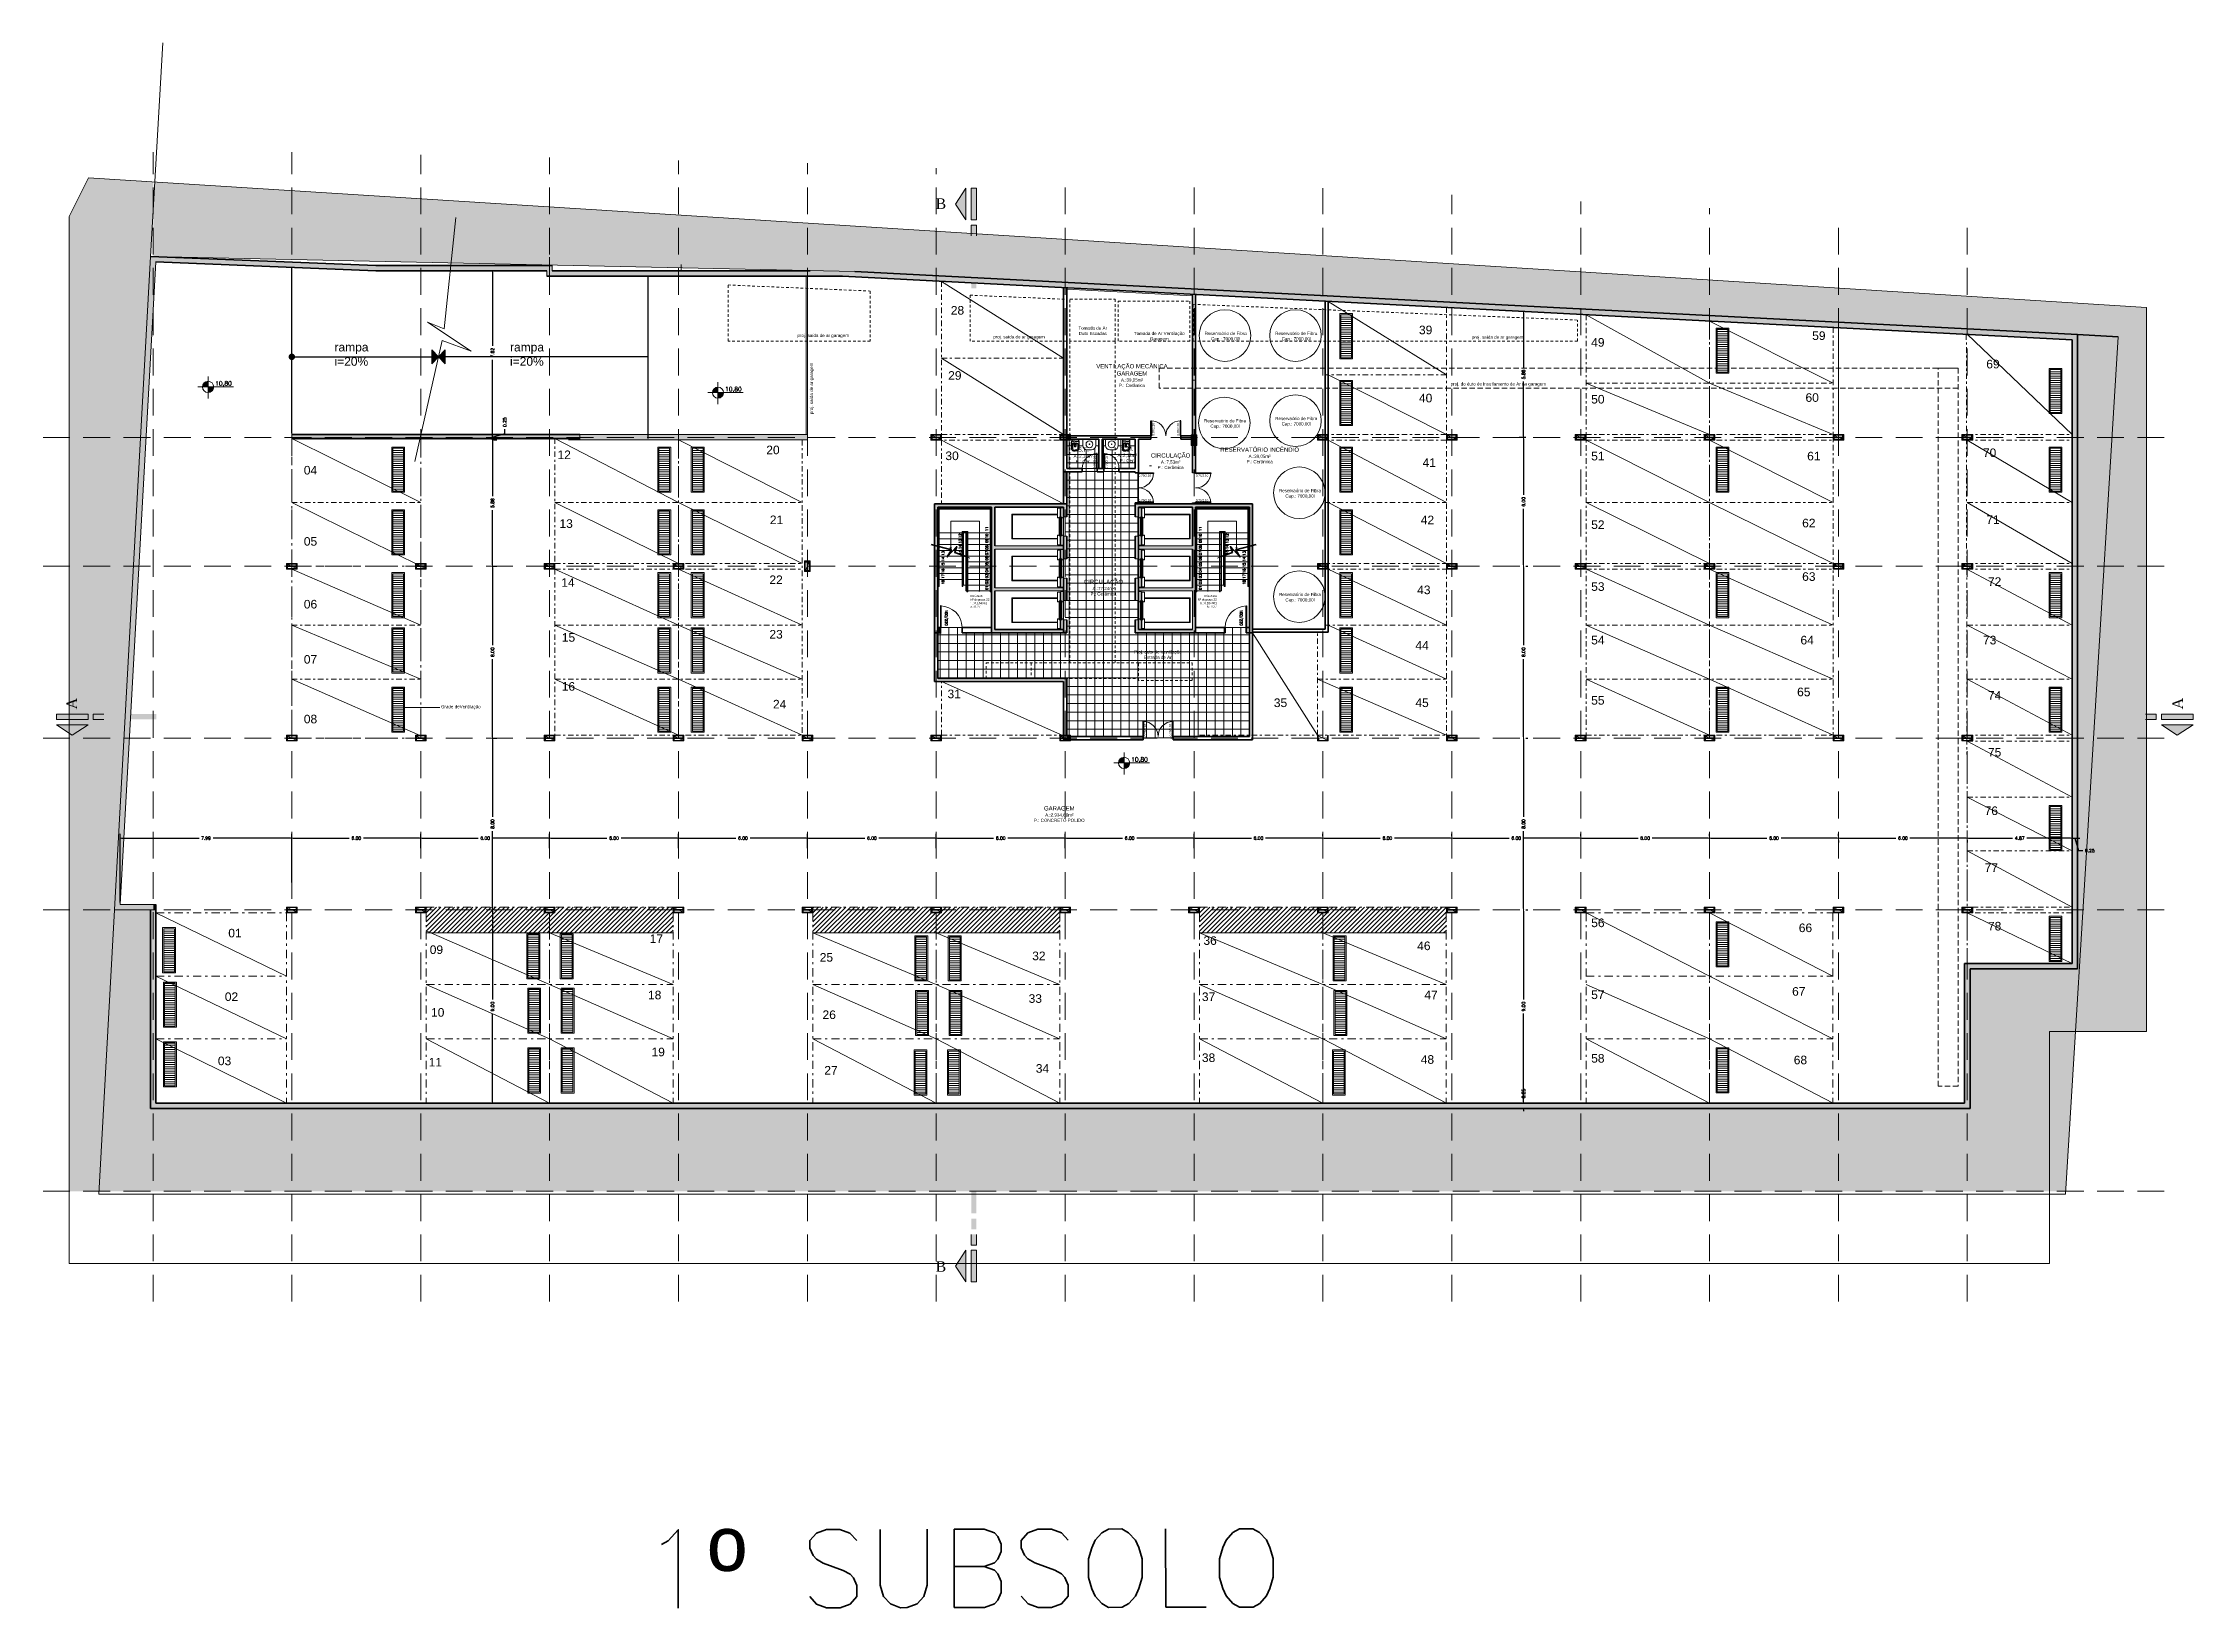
# Model space of a CAD drawing. Header units: millimetres. Extents: x 898 to 1284, y 401 to 654.
# Drawn here: x 897.7 to 997.8, y 401 to 473.9 of the extents above; entities that cross this region are included whole.
import ezdxf

# ---------------------------------------------------------------- set-up
doc = ezdxf.new("R2010")
doc.units = ezdxf.units.MM
doc.header["$LTSCALE"] = 10
for name, pattern in [('DASHDOT', [25.4, 12.7, -6.35, 0, -6.35]), ('DASHED2', [0.375, 0.25, -0.125]), ('HIDDEN2', [0.1875, 0.125, -0.0625])]:
    doc.linetypes.add(name, pattern=pattern)
doc.layers.get('0').update_dxf_attribs({"color": 90})
for name, color, linetype, lineweight in [('cinza 03', 252, 'Continuous', 13), ('COTA', 90, 'Continuous', 9), ('curvas', 90, 'DASHED2', 9), ('DIMS', 90, 'Continuous', 9), ('HID', 16, 'Continuous', 20), ('LIFTELE', 16, 'Continuous', 20), ('linha estutura', 252, 'Continuous', 13), ('lotes', 16, 'Continuous', 13), ('PAREDES', 50, 'Continuous', 50), ('PAREDES 2', 50, 'Continuous', 50), ('Pilares', 16, 'Continuous', 20), ('pn 02', 16, 'Continuous', 20), ('pn 04', 130, 'Continuous', 40), ('PN-01', 90, 'Continuous', 13), ('PN-03', 180, 'Continuous', 30), ('terreno', 16, 'Continuous', 20), ('TEXT', 16, 'Continuous', 20), ('texto', 16, 'Continuous', 20), ('WALLS', 90, 'Continuous', 15)]:
    doc.layers.add(name, color=color, linetype=linetype, lineweight=lineweight)
doc.styles.add('REGUA60', font='cityb___.ttf', dxfattribs={"width": 1.4})
doc.styles.get("Standard").update_dxf_attribs({"font": 'simplex.shx'})
doc.dimstyles.new('1-100', dxfattribs={"dimtxt": 0.15, "dimasz": 0.06, "dimexe": 0.2, "dimexo": 0.1, "dimgap": 0.1, "dimtad": 0, "dimzin": 0, "dimdsep": 46, "dimtxsty": 'Standard', "dimblk": 'DOT', "dimcen": 0.09, "dimclrd": 90, "dimclre": 90, "dimclrt": 16, "dimadec": 0, "dimazin": 0, "dimtfac": 1, "dimtofl": 0, "dimtmove": 0, "dimatfit": 3, "dimldrblk": 'DOT', "dimfxl": 0, "dimtolj": 1, "dimtzin": 0, "dimarcsym": 0})
pattern_1 = [(45, (0, 0.5), (6e-17, 0.6), [0.42426407, -0.42426407]), (45, (0.1, 0.4), (6e-17, 0.6), [0.42426407, -0.42426407]), (45, (0.2, 0.3), (6e-17, 0.6), [0.42426407, -0.42426407]), (315, (0.3, 0.3), (0.6, -2e-16), [0.42426407, -0.42426407]), (315, (0.4, 0.4), (0.6, -2e-16), [0.42426407, -0.42426407]), (315, (0.5, 0.5), (0.6, -2e-16), [0.42426407, -0.42426407])]
pattern_2 = [(0, (759.0659, 189.11928), (0, 0.4), []), (90, (759.0659, 189.11928), (-0.4, 2e-17), [])]
pattern_3 = [(45, (759.0659, 189.61928), (6e-17, 0.6), [0.4242641, -0.4242641]), (45, (759.1659, 189.51928), (6e-17, 0.6), [0.4242641, -0.4242641]), (45, (759.2659, 189.41928), (6e-17, 0.6), [0.4242641, -0.4242641]), (315, (759.3659, 189.41928), (0.6, -2e-16), [0.4242641, -0.4242641]), (315, (759.4659, 189.51928), (0.6, -2e-16), [0.4242641, -0.4242641]), (315, (759.5659, 189.61928), (0.6, -2e-16), [0.4242641, -0.4242641])]

# ---------------------------------------------------------------- blocks, each defined once
blk = doc.blocks.new('LIFTPLAN')
at = {"layer": 'LIFTELE', "color": 7, "linetype": 'Continuous'}
for p, q in [((-575, 0), (-575, 2125)), ((-575, 2125), (575, 2125)), ((-550, 0), (-550, 2100)), ((-550, 2100), (550, 2100)), ((550, 0), (550, 2100)), ((575, 0), (575, 2125)), ((-850, 0), (-400, 0)), ((-850, -130), (-850, 0)), ((-400, 0), (-400, -69)), ((400, 0), (850, 0)), ((400, -69), (400, 0)), ((850, 0), (850, -130)), ((-875, -180), (-900, -180)), ((875, -160), (-875, -160)), ((-875, -160), (-875, -269)), ((-875, -269), (-400, -269)), ((850, -130), (-850, -130)), ((-2, -75), (-439, -75)), ((-439, -75), (-439, -100)), ((-439, -100), (-2, -100)), ((-439, -170), (-2, -170)), ((-439, -200), (-439, -170)), ((-2, -200), (-439, -200)), ((-400, -69), (-432, -69)), ((-400, -206), (-432, -206)), ((-400, -269), (-400, -206)), ((-2, -100), (-2, -75)), ((-2, -170), (-2, -200)), ((2, -75), (439, -75)), ((2, -100), (2, -75)), ((439, -100), (2, -100)), ((439, -170), (2, -170)), ((2, -170), (2, -200)), ((2, -200), (439, -200)), ((432, -69), (400, -69)), ((400, -206), (400, -269)), ((432, -206), (400, -206)), ((400, -269), (875, -269)), ((439, -75), (439, -100)), ((439, -200), (439, -170)), ((875, -269), (875, -160)), ((900, -180), (875, -180))]:
    blk.add_line(p, q, dxfattribs=at)
blk = doc.blocks.new('VASO')
at = {"layer": 'PN-03', "color": 0}
for p, q in [((-0.51, 0.1), (-0.36, 0.11)), ((-0.51, -0.06), (-0.51, 0.1)), ((-0.41, -0.06), (-0.41, 0.06)), ((-0.36, 0.11), (-0.06, 0.11)), ((-0.32, -0.06), (-0.32, 0.01)), ((-0.3, 0), (-0.3, 0.01)), ((-0.26, -0.02), (-0.3, 0)), ((-0.26, 0.07), (-0.06, 0.07)), ((0, 0.01), (0, -0.06)), ((0.04, 0.01), (0.04, -0.06)), ((-0.51, -0.06), (-0.51, -0.22)), ((-0.51, -0.22), (-0.36, -0.23)), ((-0.41, -0.06), (-0.41, -0.18)), ((-0.36, -0.23), (-0.06, -0.23)), ((-0.32, -0.06), (-0.32, -0.13)), ((-0.26, -0.1), (-0.3, -0.12)), ((-0.3, -0.12), (-0.3, -0.13)), ((-0.26, -0.19), (-0.06, -0.19)), ((-0.25, -0.06), (-0.25, -0.03)), ((-0.18, -0.03), (-0.25, -0.03)), ((-0.24, -0.04), (-0.25, -0.04)), ((-0.25, -0.06), (-0.25, -0.09)), ((-0.24, -0.08), (-0.25, -0.08)), ((-0.18, -0.1), (-0.25, -0.1)), ((0, -0.13), (0, -0.06)), ((0.04, -0.13), (0.04, -0.06))]:
    blk.add_line(p, q, dxfattribs=at)
for points in [[(-0.4, 0.03, 0.139889), (-0.4, 0.03, 0.107118), (-0.41, 0.03, 0.079812), (-0.41, 0.03, 0.067459), (-0.41, 0.02, 0.067459), (-0.41, 0.02, 0.079812), (-0.41, 0.02, 0.107118), (-0.4, 0.02, 0.139889), (-0.4, 0.02, 0.139889), (-0.4, 0.02, 0.107118), (-0.4, 0.02, 0.079812), (-0.4, 0.02, 0.067459), (-0.4, 0.02, 0.067459), (-0.4, 0.03, 0.079812), (-0.4, 0.03, 0.107118), (-0.4, 0.03, 0.139889)], [(-0.4, -0.15, -0.139889), (-0.4, -0.15, -0.107118), (-0.41, -0.15, -0.079812), (-0.41, -0.15, -0.067459), (-0.41, -0.14, -0.067459), (-0.41, -0.14, -0.079812), (-0.41, -0.14, -0.107118), (-0.4, -0.14, -0.139889), (-0.4, -0.14, -0.139889), (-0.4, -0.14, -0.107118), (-0.4, -0.14, -0.079812), (-0.4, -0.14, -0.067459), (-0.4, -0.14, -0.067459), (-0.4, -0.15, -0.079812), (-0.4, -0.15, -0.107118), (-0.4, -0.15, -0.139889)]]:
    blk.add_lwpolyline(points, format="xyb", close=True, dxfattribs=at)
for centre, radius, start, end in [((-0.51, 0.1), 0.005, 92.5269, 180), ((-0.36, 0.06), 0.05, 90, 180), ((-0.26, 0.01), 0.06, 90, 180), ((-0.06, 0.01), 0.1, 0, 90), ((-0.06, 0.01), 0.06, 0, 90), ((-0.51, -0.22), 0.005, 180, 267.4731), ((-0.36, -0.18), 0.05, 180, 270), ((-0.26, -0.13), 0.06, 180, 270), ((-0.25, -0.03), 0.005, 90, 180), ((-0.25, -0.09), 0.005, 180, 270), ((-0.24, -0.05), 0.0067, 14.1141, 81.8789), ((-0.24, -0.07), 0.0067, 278.1211, 345.8859), ((-0.28, -0.07), 0.055, 4.685, 19.1599), ((-0.28, -0.06), 0.055, 340.8401, 355.315), ((-0.18, 0.01), 0.0347, 272.8237, 292.69), ((-0.18, -0.13), 0.0347, 67.31, 87.1763), ((-0.17, -0.03), 0.005, 13.9425, 112.69), ((-0.17, -0.09), 0.005, 247.31, 346.0575), ((-0.27, -0.06), 0.116, 0.9159, 18.0203), ((-0.27, -0.06), 0.116, 341.9797, 359.0841), ((-0.06, -0.13), 0.06, 270, 0), ((-0.06, -0.13), 0.1, 270, 0)]:
    blk.add_arc(centre, radius, start, end, dxfattribs=at)
blk = doc.blocks.new('_DOT')
at = {"color": 0, "linetype": 'ByBlock'}
blk.add_line((-0.5, 0), (-1, 0), dxfattribs=at)
at = {"color": 0, "linetype": 'ByBlock', "const_width": 0.5}
blk.add_lwpolyline([(-0.25, 0, 1), (0.25, 0, 1)], format="xyb", close=True, dxfattribs=at)
blk = doc.blocks.new('*D8')
at = {"layer": 'COTA', "color": 90, "lineweight": -2}
for p, q in [((901.29, 433.86), (901.29, 437.05)), ((901.35, 436.85), (904.96, 436.85)), ((909.22, 436.85), (905.61, 436.85)), ((909.28, 434.79), (909.28, 437.05))]:
    blk.add_line(p, q, dxfattribs=at)
at = {"layer": 'COTA', "color": 90, "lineweight": -2, "xscale": 0.06, "yscale": 0.06, "zscale": 0.06, "rotation": 180}
blk.add_blockref('_DOT', (901.29, 436.85), dxfattribs=at)
at = {"layer": 'COTA', "color": 90, "lineweight": -2, "xscale": 0.06, "yscale": 0.06, "zscale": 0.06}
blk.add_blockref('_DOT', (909.28, 436.85), dxfattribs=at)
at = {"layer": 'COTA', "color": 16, "insert": (905.28, 436.85), "char_height": 0.15, "attachment_point": 5}
blk.add_mtext('\\A1;7.99', dxfattribs=at)
blk = doc.blocks.new('*D9')
at = {"layer": 'COTA', "color": 90, "lineweight": -2}
for p, q in [((909.28, 434.79), (909.28, 437.05)), ((909.34, 436.85), (911.95, 436.85)), ((915.22, 436.85), (912.61, 436.85)), ((915.28, 436.38), (915.28, 437.05))]:
    blk.add_line(p, q, dxfattribs=at)
at = {"layer": 'COTA', "color": 90, "lineweight": -2, "xscale": 0.06, "yscale": 0.06, "zscale": 0.06, "rotation": 180}
blk.add_blockref('_DOT', (909.28, 436.85), dxfattribs=at)
at = {"layer": 'COTA', "color": 90, "lineweight": -2, "xscale": 0.06, "yscale": 0.06, "zscale": 0.06}
blk.add_blockref('_DOT', (915.28, 436.85), dxfattribs=at)
at = {"layer": 'COTA', "color": 16, "insert": (912.28, 436.85), "char_height": 0.15, "attachment_point": 5}
blk.add_mtext('\\A1;6.00', dxfattribs=at)
blk = doc.blocks.new('*D10')
at = {"layer": 'COTA', "color": 90, "lineweight": -2}
for p, q in [((915.28, 436.38), (915.28, 437.05)), ((915.34, 436.85), (917.95, 436.85)), ((921.22, 436.85), (918.61, 436.85)), ((921.28, 436.38), (921.28, 437.05))]:
    blk.add_line(p, q, dxfattribs=at)
at = {"layer": 'COTA', "color": 90, "lineweight": -2, "xscale": 0.06, "yscale": 0.06, "zscale": 0.06, "rotation": 180}
blk.add_blockref('_DOT', (915.28, 436.85), dxfattribs=at)
at = {"layer": 'COTA', "color": 90, "lineweight": -2, "xscale": 0.06, "yscale": 0.06, "zscale": 0.06}
blk.add_blockref('_DOT', (921.28, 436.85), dxfattribs=at)
at = {"layer": 'COTA', "color": 16, "insert": (918.28, 436.85), "char_height": 0.15, "attachment_point": 5}
blk.add_mtext('\\A1;6.00', dxfattribs=at)
blk = doc.blocks.new('*D11')
at = {"layer": 'COTA', "color": 90, "lineweight": -2}
for p, q in [((921.28, 436.38), (921.28, 437.05)), ((921.34, 436.85), (923.95, 436.85)), ((927.22, 436.85), (924.61, 436.85)), ((927.28, 436.38), (927.28, 437.05))]:
    blk.add_line(p, q, dxfattribs=at)
at = {"layer": 'COTA', "color": 90, "lineweight": -2, "xscale": 0.06, "yscale": 0.06, "zscale": 0.06, "rotation": 180}
blk.add_blockref('_DOT', (921.28, 436.85), dxfattribs=at)
at = {"layer": 'COTA', "color": 90, "lineweight": -2, "xscale": 0.06, "yscale": 0.06, "zscale": 0.06}
blk.add_blockref('_DOT', (927.28, 436.85), dxfattribs=at)
at = {"layer": 'COTA', "color": 16, "insert": (924.28, 436.85), "char_height": 0.15, "attachment_point": 5}
blk.add_mtext('\\A1;6.00', dxfattribs=at)
blk = doc.blocks.new('*D12')
at = {"layer": 'COTA', "color": 90, "lineweight": -2}
for p, q in [((927.28, 436.38), (927.28, 437.05)), ((927.34, 436.85), (929.95, 436.85)), ((933.22, 436.85), (930.61, 436.85)), ((933.28, 436.38), (933.28, 437.05))]:
    blk.add_line(p, q, dxfattribs=at)
at = {"layer": 'COTA', "color": 90, "lineweight": -2, "xscale": 0.06, "yscale": 0.06, "zscale": 0.06, "rotation": 180}
blk.add_blockref('_DOT', (927.28, 436.85), dxfattribs=at)
at = {"layer": 'COTA', "color": 90, "lineweight": -2, "xscale": 0.06, "yscale": 0.06, "zscale": 0.06}
blk.add_blockref('_DOT', (933.28, 436.85), dxfattribs=at)
at = {"layer": 'COTA', "color": 16, "insert": (930.28, 436.85), "char_height": 0.15, "attachment_point": 5}
blk.add_mtext('\\A1;6.00', dxfattribs=at)
blk = doc.blocks.new('*D13')
at = {"layer": 'COTA', "color": 90, "lineweight": -2}
for p, q in [((933.28, 436.38), (933.28, 437.05)), ((933.34, 436.85), (935.95, 436.85)), ((939.22, 436.85), (936.61, 436.85)), ((939.28, 436.38), (939.28, 437.05))]:
    blk.add_line(p, q, dxfattribs=at)
at = {"layer": 'COTA', "color": 90, "lineweight": -2, "xscale": 0.06, "yscale": 0.06, "zscale": 0.06, "rotation": 180}
blk.add_blockref('_DOT', (933.28, 436.85), dxfattribs=at)
at = {"layer": 'COTA', "color": 90, "lineweight": -2, "xscale": 0.06, "yscale": 0.06, "zscale": 0.06}
blk.add_blockref('_DOT', (939.28, 436.85), dxfattribs=at)
at = {"layer": 'COTA', "color": 16, "insert": (936.28, 436.85), "char_height": 0.15, "attachment_point": 5}
blk.add_mtext('\\A1;6.00', dxfattribs=at)
blk = doc.blocks.new('*D14')
at = {"layer": 'COTA', "color": 90, "lineweight": -2}
for p, q in [((939.28, 436.38), (939.28, 437.05)), ((939.34, 436.85), (941.95, 436.85)), ((945.22, 436.85), (942.61, 436.85)), ((945.28, 436.38), (945.28, 437.05))]:
    blk.add_line(p, q, dxfattribs=at)
at = {"layer": 'COTA', "color": 90, "lineweight": -2, "xscale": 0.06, "yscale": 0.06, "zscale": 0.06, "rotation": 180}
blk.add_blockref('_DOT', (939.28, 436.85), dxfattribs=at)
at = {"layer": 'COTA', "color": 90, "lineweight": -2, "xscale": 0.06, "yscale": 0.06, "zscale": 0.06}
blk.add_blockref('_DOT', (945.28, 436.85), dxfattribs=at)
at = {"layer": 'COTA', "color": 16, "insert": (942.28, 436.85), "char_height": 0.15, "attachment_point": 5}
blk.add_mtext('\\A1;6.00', dxfattribs=at)
blk = doc.blocks.new('*D15')
at = {"layer": 'COTA', "color": 90, "lineweight": -2}
for p, q in [((945.28, 436.38), (945.28, 437.05)), ((945.34, 436.85), (947.95, 436.85)), ((951.22, 436.85), (948.61, 436.85)), ((951.28, 436.38), (951.28, 437.05))]:
    blk.add_line(p, q, dxfattribs=at)
at = {"layer": 'COTA', "color": 90, "lineweight": -2, "xscale": 0.06, "yscale": 0.06, "zscale": 0.06, "rotation": 180}
blk.add_blockref('_DOT', (945.28, 436.85), dxfattribs=at)
at = {"layer": 'COTA', "color": 90, "lineweight": -2, "xscale": 0.06, "yscale": 0.06, "zscale": 0.06}
blk.add_blockref('_DOT', (951.28, 436.85), dxfattribs=at)
at = {"layer": 'COTA', "color": 16, "insert": (948.28, 436.85), "char_height": 0.15, "attachment_point": 5}
blk.add_mtext('\\A1;6.00', dxfattribs=at)
blk = doc.blocks.new('*D16')
at = {"layer": 'COTA', "color": 90, "lineweight": -2}
for p, q in [((951.28, 436.38), (951.28, 437.05)), ((951.34, 436.85), (953.95, 436.85)), ((957.22, 436.85), (954.61, 436.85)), ((957.28, 436.95), (957.28, 437.05))]:
    blk.add_line(p, q, dxfattribs=at)
at = {"layer": 'COTA', "color": 90, "lineweight": -2, "xscale": 0.06, "yscale": 0.06, "zscale": 0.06, "rotation": 180}
blk.add_blockref('_DOT', (951.28, 436.85), dxfattribs=at)
at = {"layer": 'COTA', "color": 90, "lineweight": -2, "xscale": 0.06, "yscale": 0.06, "zscale": 0.06}
blk.add_blockref('_DOT', (957.28, 436.85), dxfattribs=at)
at = {"layer": 'COTA', "color": 16, "insert": (954.28, 436.85), "char_height": 0.15, "attachment_point": 5}
blk.add_mtext('\\A1;6.00', dxfattribs=at)
blk = doc.blocks.new('*D17')
at = {"layer": 'COTA', "color": 90, "lineweight": -2}
for p, q in [((957.28, 436.95), (957.28, 437.05)), ((957.34, 436.85), (959.95, 436.85)), ((963.22, 436.85), (960.61, 436.85)), ((963.28, 436.95), (963.28, 437.05))]:
    blk.add_line(p, q, dxfattribs=at)
at = {"layer": 'COTA', "color": 90, "lineweight": -2, "xscale": 0.06, "yscale": 0.06, "zscale": 0.06, "rotation": 180}
blk.add_blockref('_DOT', (957.28, 436.85), dxfattribs=at)
at = {"layer": 'COTA', "color": 90, "lineweight": -2, "xscale": 0.06, "yscale": 0.06, "zscale": 0.06}
blk.add_blockref('_DOT', (963.28, 436.85), dxfattribs=at)
at = {"layer": 'COTA', "color": 16, "insert": (960.28, 436.85), "char_height": 0.15, "attachment_point": 5}
blk.add_mtext('\\A1;6.00', dxfattribs=at)
blk = doc.blocks.new('*D18')
at = {"layer": 'COTA', "color": 90, "lineweight": -2}
for p, q in [((963.28, 436.95), (963.28, 437.05)), ((963.34, 436.85), (965.95, 436.85)), ((969.22, 436.85), (966.61, 436.85)), ((969.28, 436.95), (969.28, 437.05))]:
    blk.add_line(p, q, dxfattribs=at)
at = {"layer": 'COTA', "color": 90, "lineweight": -2, "xscale": 0.06, "yscale": 0.06, "zscale": 0.06, "rotation": 180}
blk.add_blockref('_DOT', (963.28, 436.85), dxfattribs=at)
at = {"layer": 'COTA', "color": 90, "lineweight": -2, "xscale": 0.06, "yscale": 0.06, "zscale": 0.06}
blk.add_blockref('_DOT', (969.28, 436.85), dxfattribs=at)
at = {"layer": 'COTA', "color": 16, "insert": (966.28, 436.85), "char_height": 0.15, "attachment_point": 5}
blk.add_mtext('\\A1;6.00', dxfattribs=at)
blk = doc.blocks.new('*D19')
at = {"layer": 'COTA', "color": 90, "lineweight": -2}
for p, q in [((969.28, 436.95), (969.28, 437.05)), ((969.34, 436.85), (971.95, 436.85)), ((975.22, 436.85), (972.61, 436.85)), ((975.28, 436.95), (975.28, 437.05))]:
    blk.add_line(p, q, dxfattribs=at)
at = {"layer": 'COTA', "color": 90, "lineweight": -2, "xscale": 0.06, "yscale": 0.06, "zscale": 0.06, "rotation": 180}
blk.add_blockref('_DOT', (969.28, 436.85), dxfattribs=at)
at = {"layer": 'COTA', "color": 90, "lineweight": -2, "xscale": 0.06, "yscale": 0.06, "zscale": 0.06}
blk.add_blockref('_DOT', (975.28, 436.85), dxfattribs=at)
at = {"layer": 'COTA', "color": 16, "insert": (972.28, 436.85), "char_height": 0.15, "attachment_point": 5}
blk.add_mtext('\\A1;6.00', dxfattribs=at)
blk = doc.blocks.new('*D20')
at = {"layer": 'COTA', "color": 90, "lineweight": -2}
for p, q in [((975.28, 436.95), (975.28, 437.05)), ((975.34, 436.85), (977.95, 436.85)), ((981.22, 436.85), (978.61, 436.85)), ((981.28, 436.75), (981.28, 436.65))]:
    blk.add_line(p, q, dxfattribs=at)
at = {"layer": 'COTA', "color": 90, "lineweight": -2, "xscale": 0.06, "yscale": 0.06, "zscale": 0.06, "rotation": 180}
blk.add_blockref('_DOT', (975.28, 436.85), dxfattribs=at)
at = {"layer": 'COTA', "color": 90, "lineweight": -2, "xscale": 0.06, "yscale": 0.06, "zscale": 0.06}
blk.add_blockref('_DOT', (981.28, 436.85), dxfattribs=at)
at = {"layer": 'COTA', "color": 16, "insert": (978.28, 436.85), "char_height": 0.15, "attachment_point": 5}
blk.add_mtext('\\A1;6.00', dxfattribs=at)
blk = doc.blocks.new('*D21')
at = {"layer": 'COTA', "color": 90, "lineweight": -2}
for p, q in [((981.28, 436.95), (981.28, 437.05)), ((981.34, 436.85), (983.95, 436.85)), ((987.22, 436.85), (984.61, 436.85)), ((987.28, 436.76), (987.28, 436.65))]:
    blk.add_line(p, q, dxfattribs=at)
at = {"layer": 'COTA', "color": 90, "lineweight": -2, "xscale": 0.06, "yscale": 0.06, "zscale": 0.06, "rotation": 180}
blk.add_blockref('_DOT', (981.28, 436.85), dxfattribs=at)
at = {"layer": 'COTA', "color": 90, "lineweight": -2, "xscale": 0.06, "yscale": 0.06, "zscale": 0.06}
blk.add_blockref('_DOT', (987.28, 436.85), dxfattribs=at)
at = {"layer": 'COTA', "color": 16, "insert": (984.28, 436.85), "char_height": 0.15, "attachment_point": 5}
blk.add_mtext('\\A1;6.00', dxfattribs=at)
blk = doc.blocks.new('*D22')
at = {"layer": 'COTA', "color": 90, "lineweight": -2}
for p, q in [((987.28, 436.76), (987.28, 436.65)), ((987.34, 436.85), (989.39, 436.85)), ((992.09, 436.85), (990.05, 436.85)), ((992.15, 436.76), (992.15, 436.65))]:
    blk.add_line(p, q, dxfattribs=at)
at = {"layer": 'COTA', "color": 90, "lineweight": -2, "xscale": 0.06, "yscale": 0.06, "zscale": 0.06, "rotation": 180}
blk.add_blockref('_DOT', (987.28, 436.85), dxfattribs=at)
at = {"layer": 'COTA', "color": 90, "lineweight": -2, "xscale": 0.06, "yscale": 0.06, "zscale": 0.06}
blk.add_blockref('_DOT', (992.15, 436.85), dxfattribs=at)
at = {"layer": 'COTA', "color": 16, "insert": (989.72, 436.85), "char_height": 0.15, "attachment_point": 5}
blk.add_mtext('\\A1;4.87', dxfattribs=at)
blk = doc.blocks.new('*D23')
at = {"layer": 'COTA', "color": 90, "lineweight": -2}
for p, q in [((992.09, 436.85), (992.03, 436.85)), ((992.15, 436.85), (992.4, 436.85)), ((992.15, 436.76), (992.15, 436.65)), ((992.28, 436.85), (992.45, 436.27)), ((992.4, 436.76), (992.4, 436.65)), ((992.46, 436.85), (992.52, 436.85)), ((992.45, 436.27), (992.65, 436.27))]:
    blk.add_line(p, q, dxfattribs=at)
at = {"layer": 'COTA', "color": 90, "lineweight": -2, "xscale": 0.06, "yscale": 0.06, "zscale": 0.06}
blk.add_blockref('_DOT', (992.15, 436.85), dxfattribs=at)
at = {"layer": 'COTA', "color": 90, "lineweight": -2, "xscale": 0.06, "yscale": 0.06, "zscale": 0.06, "rotation": 180}
blk.add_blockref('_DOT', (992.4, 436.85), dxfattribs=at)
at = {"layer": 'COTA', "color": 16, "insert": (992.98, 436.27), "char_height": 0.15, "attachment_point": 5}
blk.add_mtext('\\A1;0.25', dxfattribs=at)
blk = doc.blocks.new('*D24')
at = {"layer": 'COTA', "color": 90, "lineweight": -2}
for p, q in [((966.62, 424.57), (966.62, 424.63)), ((966.63, 424.51), (966.82, 424.51)), ((966.62, 424.2), (966.62, 424.14)), ((966.63, 424.26), (966.82, 424.26))]:
    blk.add_line(p, q, dxfattribs=at)
at = {"layer": 'COTA', "color": 90, "lineweight": -2, "xscale": 0.06, "yscale": 0.06, "zscale": 0.06}
for p, rotation in [((966.62, 424.51), 270), ((966.62, 424.26), 90)]:
    blk.add_blockref('_DOT', p, dxfattribs=dict(at, rotation=rotation))
at = {"layer": 'COTA', "color": 16, "insert": (966.62, 424.96), "char_height": 0.15, "attachment_point": 5, "rotation": 90}
blk.add_mtext('\\A1;0.25', dxfattribs=at)
blk = doc.blocks.new('*D25')
at = {"layer": 'COTA', "color": 90, "lineweight": -2}
for p, q in [((966.62, 433.45), (966.62, 429.34)), ((966.72, 433.51), (966.82, 433.51)), ((966.62, 424.57), (966.62, 428.68)), ((966.63, 424.51), (966.82, 424.51))]:
    blk.add_line(p, q, dxfattribs=at)
at = {"layer": 'COTA', "color": 90, "lineweight": -2, "xscale": 0.06, "yscale": 0.06, "zscale": 0.06}
for p, rotation in [((966.62, 433.51), 90), ((966.62, 424.51), 270)]:
    blk.add_blockref('_DOT', p, dxfattribs=dict(at, rotation=rotation))
at = {"layer": 'COTA', "color": 16, "insert": (966.62, 429.01), "char_height": 0.15, "attachment_point": 5, "rotation": 90}
blk.add_mtext('\\A1;9.00', dxfattribs=at)
blk = doc.blocks.new('*D26')
at = {"layer": 'COTA', "color": 90, "lineweight": -2}
for p, q in [((966.62, 441.45), (966.62, 437.84)), ((966.72, 441.51), (966.82, 441.51)), ((966.62, 433.57), (966.62, 437.18)), ((966.72, 433.51), (966.82, 433.51))]:
    blk.add_line(p, q, dxfattribs=at)
at = {"layer": 'COTA', "color": 90, "lineweight": -2, "xscale": 0.06, "yscale": 0.06, "zscale": 0.06}
for p, rotation in [((966.62, 441.51), 90), ((966.62, 433.51), 270)]:
    blk.add_blockref('_DOT', p, dxfattribs=dict(at, rotation=rotation))
at = {"layer": 'COTA', "color": 16, "insert": (966.62, 437.51), "char_height": 0.15, "attachment_point": 5, "rotation": 90}
blk.add_mtext('\\A1;8.00', dxfattribs=at)
blk = doc.blocks.new('*D27')
at = {"layer": 'COTA', "color": 90, "lineweight": -2}
for p, q in [((966.62, 449.45), (966.62, 445.84)), ((966.72, 449.51), (966.82, 449.51)), ((966.62, 441.57), (966.62, 445.18)), ((966.72, 441.51), (966.82, 441.51))]:
    blk.add_line(p, q, dxfattribs=at)
at = {"layer": 'COTA', "color": 90, "lineweight": -2, "xscale": 0.06, "yscale": 0.06, "zscale": 0.06}
for p, rotation in [((966.62, 449.51), 90), ((966.62, 441.51), 270)]:
    blk.add_blockref('_DOT', p, dxfattribs=dict(at, rotation=rotation))
at = {"layer": 'COTA', "color": 16, "insert": (966.62, 445.51), "char_height": 0.15, "attachment_point": 5, "rotation": 90}
blk.add_mtext('\\A1;8.00', dxfattribs=at)
blk = doc.blocks.new('*D28')
at = {"layer": 'COTA', "color": 90, "lineweight": -2}
for p, q in [((966.72, 455.51), (966.42, 455.51)), ((966.62, 455.45), (966.62, 452.84)), ((966.62, 449.57), (966.62, 452.18)), ((966.72, 449.51), (966.82, 449.51))]:
    blk.add_line(p, q, dxfattribs=at)
at = {"layer": 'COTA', "color": 90, "lineweight": -2, "xscale": 0.06, "yscale": 0.06, "zscale": 0.06}
for p, rotation in [((966.62, 455.51), 90), ((966.62, 449.51), 270)]:
    blk.add_blockref('_DOT', p, dxfattribs=dict(at, rotation=rotation))
at = {"layer": 'COTA', "color": 16, "insert": (966.62, 452.51), "char_height": 0.15, "attachment_point": 5, "rotation": 90}
blk.add_mtext('\\A1;6.00', dxfattribs=at)
blk = doc.blocks.new('*D29')
at = {"layer": 'COTA', "color": 90, "lineweight": -2}
for p, q in [((966.57, 461.37), (966.42, 461.37)), ((966.62, 461.31), (966.62, 458.77)), ((966.62, 455.57), (966.62, 458.12)), ((966.72, 455.51), (966.42, 455.51))]:
    blk.add_line(p, q, dxfattribs=at)
at = {"layer": 'COTA', "color": 90, "lineweight": -2, "xscale": 0.06, "yscale": 0.06, "zscale": 0.06}
for p, rotation in [((966.62, 461.37), 90), ((966.62, 455.51), 270)]:
    blk.add_blockref('_DOT', p, dxfattribs=dict(at, rotation=rotation))
at = {"layer": 'COTA', "color": 16, "insert": (966.62, 458.44), "char_height": 0.15, "attachment_point": 5, "rotation": 90}
blk.add_mtext('\\A1;5.86', dxfattribs=at)
blk = doc.blocks.new('*D30')
at = {"layer": 'COTA', "color": 90, "lineweight": -2}
for p, q in [((918.62, 433.45), (918.62, 429.34)), ((918.72, 433.51), (918.82, 433.51)), ((918.62, 424.57), (918.62, 428.68)), ((918.63, 424.51), (918.82, 424.51))]:
    blk.add_line(p, q, dxfattribs=at)
at = {"layer": 'COTA', "color": 90, "lineweight": -2, "xscale": 0.06, "yscale": 0.06, "zscale": 0.06}
for p, rotation in [((918.62, 433.51), 90), ((918.62, 424.51), 270)]:
    blk.add_blockref('_DOT', p, dxfattribs=dict(at, rotation=rotation))
at = {"layer": 'COTA', "color": 16, "insert": (918.62, 429.01), "char_height": 0.15, "attachment_point": 5, "rotation": 90}
blk.add_mtext('\\A1;9.00', dxfattribs=at)
blk = doc.blocks.new('*D31')
at = {"layer": 'COTA', "color": 90, "lineweight": -2}
for p, q in [((918.62, 441.45), (918.62, 437.84)), ((918.63, 441.51), (918.82, 441.51)), ((918.62, 433.57), (918.62, 437.18)), ((918.72, 433.51), (918.82, 433.51))]:
    blk.add_line(p, q, dxfattribs=at)
at = {"layer": 'COTA', "color": 90, "lineweight": -2, "xscale": 0.06, "yscale": 0.06, "zscale": 0.06}
for p, rotation in [((918.62, 441.51), 90), ((918.62, 433.51), 270)]:
    blk.add_blockref('_DOT', p, dxfattribs=dict(at, rotation=rotation))
at = {"layer": 'COTA', "color": 16, "insert": (918.62, 437.51), "char_height": 0.15, "attachment_point": 5, "rotation": 90}
blk.add_mtext('\\A1;8.00', dxfattribs=at)
blk = doc.blocks.new('*D32')
at = {"layer": 'COTA', "color": 90, "lineweight": -2}
for p, q in [((918.62, 449.45), (918.62, 445.84)), ((918.63, 449.51), (918.82, 449.51)), ((918.62, 441.57), (918.62, 445.18)), ((918.63, 441.51), (918.82, 441.51))]:
    blk.add_line(p, q, dxfattribs=at)
at = {"layer": 'COTA', "color": 90, "lineweight": -2, "xscale": 0.06, "yscale": 0.06, "zscale": 0.06}
for p, rotation in [((918.62, 449.51), 90), ((918.62, 441.51), 270)]:
    blk.add_blockref('_DOT', p, dxfattribs=dict(at, rotation=rotation))
at = {"layer": 'COTA', "color": 16, "insert": (918.62, 445.51), "char_height": 0.15, "attachment_point": 5, "rotation": 90}
blk.add_mtext('\\A1;8.00', dxfattribs=at)
blk = doc.blocks.new('*D33')
at = {"layer": 'COTA', "color": 90, "lineweight": -2}
for p, q in [((918.62, 455.33), (918.62, 452.78)), ((918.63, 455.39), (918.82, 455.39)), ((918.62, 449.57), (918.62, 452.12)), ((918.63, 449.51), (918.82, 449.51))]:
    blk.add_line(p, q, dxfattribs=at)
at = {"layer": 'COTA', "color": 90, "lineweight": -2, "xscale": 0.06, "yscale": 0.06, "zscale": 0.06}
for p, rotation in [((918.62, 455.39), 90), ((918.62, 449.51), 270)]:
    blk.add_blockref('_DOT', p, dxfattribs=dict(at, rotation=rotation))
at = {"layer": 'COTA', "color": 16, "insert": (918.62, 452.45), "char_height": 0.15, "attachment_point": 5, "rotation": 90}
blk.add_mtext('\\A1;5.88', dxfattribs=at)
blk = doc.blocks.new('*D34')
at = {"layer": 'COTA', "color": 90, "lineweight": -2}
for p, q in [((918.62, 455.7), (918.62, 455.76)), ((918.62, 455.52), (919.19, 455.69)), ((918.62, 455.39), (918.62, 455.64)), ((918.63, 455.64), (918.82, 455.64)), ((919.19, 455.69), (919.19, 455.89)), ((918.62, 455.33), (918.62, 455.27)), ((918.63, 455.39), (918.82, 455.39))]:
    blk.add_line(p, q, dxfattribs=at)
at = {"layer": 'COTA', "color": 90, "lineweight": -2, "xscale": 0.06, "yscale": 0.06, "zscale": 0.06}
for p, rotation in [((918.62, 455.64), 270), ((918.62, 455.39), 90)]:
    blk.add_blockref('_DOT', p, dxfattribs=dict(at, rotation=rotation))
at = {"layer": 'COTA', "color": 16, "insert": (919.19, 456.22), "char_height": 0.15, "attachment_point": 5, "rotation": 90}
blk.add_mtext('\\A1;0.25', dxfattribs=at)
blk = doc.blocks.new('*D35')
at = {"layer": 'COTA', "color": 90, "lineweight": -2}
for p, q in [((918.62, 463.2), (918.62, 459.78)), ((918.63, 463.26), (918.82, 463.26)), ((918.62, 455.7), (918.62, 459.12)), ((918.63, 455.64), (918.82, 455.64))]:
    blk.add_line(p, q, dxfattribs=at)
at = {"layer": 'COTA', "color": 90, "lineweight": -2, "xscale": 0.06, "yscale": 0.06, "zscale": 0.06}
for p, rotation in [((918.62, 463.26), 90), ((918.62, 455.64), 270)]:
    blk.add_blockref('_DOT', p, dxfattribs=dict(at, rotation=rotation))
at = {"layer": 'COTA', "color": 16, "insert": (918.62, 459.45), "char_height": 0.15, "attachment_point": 5, "rotation": 90}
blk.add_mtext('\\A1;7.62', dxfattribs=at)

msp = doc.modelspace()

# ---------------------------------------------------------------- hatches: boundary and pattern name
at = {"layer": 'cinza 03'}
h = msp.add_hatch(dxfattribs=at)
h.set_pattern_fill('SOLO1', color=256, style=0)
h.set_pattern_definition(pattern_3)
h.paths.add_polyline_path([(901.024, 433.511), (898.912, 433.511), (898.912, 420.411), (900.299, 420.411)])
h.paths.add_polyline_path([(901.466, 441.511), (898.912, 441.511), (898.912, 433.511), (901.024, 433.511)])
h.paths.add_polyline_path([(901.908, 449.511), (898.912, 449.511), (898.912, 442.625), (899.791, 442.625), (899.791, 442.38), (898.912, 442.38), (898.912, 442.135), (899.791, 442.135), (899.056, 441.645), (898.912, 441.741), (898.912, 441.511), (901.466, 441.511)])
h.paths.add_polyline_path([(902.24, 455.511), (898.912, 455.511), (898.912, 449.511), (901.908, 449.511)])
h.paths.add_polyline_path([(902.706, 463.939), (902.83, 466.092), (902.83, 467.414), (899.814, 467.604), (898.912, 465.803), (898.912, 455.511), (902.24, 455.511)])
h.paths.add_polyline_path([(909.28, 467.007), (902.905, 467.409), (902.83, 466.092), (902.83, 463.936), (909.28, 463.797)])
h.paths.add_polyline_path([(915.28, 466.628), (909.28, 467.007), (909.28, 463.797), (915.28, 463.667)])
h.paths.add_polyline_path([(921.28, 466.249), (915.28, 466.628), (915.28, 463.667), (921.28, 463.538), (921.28, 463.908)])
h.paths.add_polyline_path([(898.668, 442.728), (898.668, 443.481), (899.403, 443.481), (899.403, 442.728)], flags=9)
at = {"layer": 'cinza 03', "linetype": 'DASHDOT'}
h = msp.add_hatch(dxfattribs=at)
h.set_pattern_fill('SOLO1', color=256, style=0)
h.set_pattern_definition(pattern_1)
h.paths.add_polyline_path([(963.28, 463.598), (957.28, 463.977), (957.28, 462.108), (963.28, 461.798)])
h.paths.add_polyline_path([(957.28, 463.977), (951.28, 464.356), (951.28, 462.417), (957.28, 462.108)])
h.paths.add_polyline_path([(951.28, 464.356), (945.28, 464.734), (945.28, 462.726), (951.28, 462.417)])
h.paths.add_polyline_path([(945.28, 464.734), (944.074, 464.81), (944.074, 462.789), (945.28, 462.726)])
h.paths.add_polyline_path([(944.074, 464.81), (939.28, 465.113), (939.28, 463.036), (944.074, 462.789)])
h.paths.add_polyline_path([(939.28, 465.113), (933.28, 465.492), (933.28, 463.279), (935.491, 463.231), (939.28, 463.036)])
h.paths.add_polyline_path([(933.28, 465.492), (927.28, 465.87), (927.28, 463.408), (933.28, 463.279)])
h.paths.add_polyline_path([(927.28, 465.87), (921.28, 466.249), (921.28, 463.538), (927.28, 463.408)])
at = {"layer": 'cinza 03'}
h = msp.add_hatch(color=256, dxfattribs=at)
h.paths.add_polyline_path([(901.908, 449.511), (902.159, 449.511), (902.49, 455.511), (902.24, 455.511)])
h.paths.add_polyline_path([(902.24, 455.511), (902.49, 455.511), (902.83, 461.648), (902.83, 463.934), (902.706, 463.939)])
h = msp.add_hatch(color=256, dxfattribs=at)
h.paths.add_polyline_path([(902.83, 463.934), (902.83, 461.648), (902.942, 463.679), (909.28, 463.42), (909.28, 463.67)])
h.paths.add_polyline_path([(915.28, 463.511), (913.189, 463.511), (909.28, 463.67), (909.28, 463.42), (913.184, 463.261), (915.28, 463.261)])
h.paths.add_polyline_path([(916.674, 463.511), (915.28, 463.511), (915.28, 463.261), (916.648, 463.261)])
for points in [[(921.28, 463.511), (916.674, 463.511), (916.648, 463.261), (921.155, 463.261), (921.155, 463.011), (921.28, 463.011)], [(927.28, 455.511), (922.689, 455.511), (922.689, 455.391), (927.28, 455.391)], [(901.466, 441.511), (901.716, 441.511), (902.159, 449.511), (901.908, 449.511)], [(901.288, 433.761), (901.716, 441.511), (901.466, 441.511), (901.024, 433.511), (902.83, 433.511), (902.83, 433.761)], [(902.955, 433.761), (902.83, 433.761), (902.83, 433.511), (902.955, 433.511)], [(915.28, 424.511), (909.28, 424.511), (909.28, 424.261), (915.28, 424.261)]]:
    msp.add_hatch(color=256, dxfattribs=at).paths.add_polyline_path(points)
at = {"layer": 'cinza 03', "linetype": 'DASHDOT'}
h = msp.add_hatch(color=256, dxfattribs=at)
h.paths.add_polyline_path([(927.28, 463.261), (921.405, 463.261), (921.405, 463.511), (921.28, 463.511), (921.28, 463.011), (927.28, 463.011)])
h.paths.add_polyline_path([(935.491, 463.231), (933.28, 463.279), (933.28, 463.011), (934.912, 463.011), (939.28, 462.785), (939.28, 463.036)])
h = msp.add_hatch(dxfattribs=at)
h.set_pattern_fill('SOLO1', color=256, style=0)
h.set_pattern_definition(pattern_1)
h.paths.add_polyline_path([(995.615, 449.511), (993.645, 449.511), (993.153, 441.511), (995.615, 441.511)])
h.paths.add_polyline_path([(993.213, 442.483), (992.405, 442.483), (992.405, 441.511), (993.153, 441.511)])
h.paths.add_polyline_path([(993.645, 449.511), (992.405, 449.511), (992.405, 442.483), (993.213, 442.483)])
h.paths.add_polyline_path([(994.015, 455.511), (992.405, 455.511), (992.405, 449.511), (993.645, 449.511)])
h.paths.add_polyline_path([(995.615, 455.511), (994.015, 455.511), (993.645, 449.511), (995.615, 449.511)])
h.paths.add_polyline_path([(994.303, 460.198), (992.405, 460.296), (992.405, 455.511), (994.015, 455.511)], flags=16)
h.paths.add_polyline_path([(995.615, 461.557), (987.28, 462.083), (987.28, 460.561), (992.405, 460.296), (994.303, 460.198), (994.015, 455.511), (995.615, 455.511)])
h.paths.add_polyline_path([(987.28, 462.083), (981.28, 462.462), (981.28, 460.87), (987.28, 460.561), (987.28, 461.225)])
h.paths.add_polyline_path([(981.28, 462.462), (975.28, 462.841), (975.28, 461.179), (981.28, 460.87)])
h.paths.add_polyline_path([(975.28, 462.841), (969.28, 463.219), (969.28, 461.489), (975.28, 461.179)])
h.paths.add_polyline_path([(969.28, 463.219), (963.28, 463.598), (963.28, 461.798), (969.28, 461.489)])
h = msp.add_hatch(color=256, dxfattribs=at)
h.paths.add_polyline_path([(945.28, 462.726), (945.28, 462.476), (951.28, 462.167), (951.28, 462.417)])
h.paths.add_polyline_path([(945.28, 462.726), (944.074, 462.789), (944.074, 462.538), (945.28, 462.476)])
h.paths.add_polyline_path([(944.074, 462.789), (939.28, 463.036), (939.28, 462.785), (944.074, 462.538)])
h.paths.add_polyline_path([(933.28, 463.261), (927.28, 463.261), (927.28, 463.011), (933.28, 463.011)])
h = msp.add_hatch(color=256, dxfattribs=at)
h.paths.add_polyline_path([(969.28, 461.489), (963.28, 461.798), (963.28, 461.548), (969.28, 461.238)])
h.paths.add_polyline_path([(963.28, 461.798), (957.28, 462.108), (957.28, 461.857), (963.28, 461.548)])
h.paths.add_polyline_path([(957.28, 462.108), (951.28, 462.417), (951.28, 462.167), (957.28, 461.857)])
h = msp.add_hatch(color=256, dxfattribs=at)
h.paths.add_polyline_path([(992.405, 449.511), (992.155, 449.511), (992.155, 442.483), (992.405, 442.483)])
h.paths.add_polyline_path([(992.405, 455.511), (992.155, 455.511), (992.155, 449.511), (992.405, 449.511)])
h.paths.add_polyline_path([(992.405, 460.296), (987.28, 460.561), (987.28, 460.31), (992.155, 460.059), (992.155, 455.511), (992.405, 455.511)])
h.paths.add_polyline_path([(981.28, 460.87), (981.28, 460.62), (987.28, 460.31), (987.28, 460.561)])
h.paths.add_polyline_path([(981.28, 460.87), (975.28, 461.179), (975.28, 460.929), (981.28, 460.62)])
h.paths.add_polyline_path([(975.28, 461.179), (969.28, 461.489), (969.28, 461.238), (975.28, 460.929)])
at = {"layer": 'cinza 03'}
h = msp.add_hatch(dxfattribs=at)
h.set_pattern_fill('_USER', color=256, scale=0.1, style=0, pattern_type=0)
h.set_pattern_definition([(0, (803.19824, 206.5135), (0, 0.1), [])])
h.paths.add_polyline_path([(958.614, 461.223), (958.114, 461.223), (958.114, 459.223), (958.614, 459.223)])
h = msp.add_hatch(dxfattribs=at)
h.set_pattern_fill('_USER', color=256, scale=0.1, style=0, pattern_type=0)
h.set_pattern_definition([(0, (820.7167, 205.838), (0, 0.1), [])])
h.paths.add_polyline_path([(976.133, 460.547), (975.633, 460.547), (975.633, 458.547), (976.133, 458.547)])
h = msp.add_hatch(dxfattribs=at)
h.set_pattern_fill('_USER', color=256, scale=0.1, style=0, pattern_type=0)
h.set_pattern_definition([(0, (836.21788, 203.96532), (0, 0.1), [])])
h.paths.add_polyline_path([(991.634, 458.675), (991.134, 458.675), (991.134, 456.675), (991.634, 456.675)])
h = msp.add_hatch(color=256, dxfattribs=at)
h.paths.add_polyline_path([(905.38, 458.125, 0.4142136), (905.118, 457.863), (905.38, 457.863)])
h.paths.add_polyline_path([(905.38, 457.602, 0.4142136), (905.641, 457.863), (905.38, 457.863)])
h = msp.add_hatch(color=256, dxfattribs=at)
h.paths.add_polyline_path([(929.119, 457.857, 0.4142136), (928.858, 457.595), (929.119, 457.595)])
h.paths.add_polyline_path([(929.119, 457.334, 0.4142136), (929.381, 457.595), (929.119, 457.595)])
h = msp.add_hatch(dxfattribs=at)
h.set_pattern_fill('_USER', color=256, scale=0.1, style=0, pattern_type=0)
h.set_pattern_definition([(0, (803.19824, 203.40842), (0, 0.1), [])])
h.paths.add_polyline_path([(958.614, 458.118), (958.114, 458.118), (958.114, 456.118), (958.614, 456.118)])
h = msp.add_hatch(color=256, dxfattribs=at)
h.paths.add_polyline_path([(915.28, 455.641), (909.28, 455.641), (909.28, 455.391), (915.28, 455.391)])
h.paths.add_polyline_path([(921.28, 455.641), (915.28, 455.641), (915.28, 455.391), (921.28, 455.391)])
h.paths.add_polyline_path([(922.689, 455.641), (921.28, 455.641), (921.28, 455.391), (922.689, 455.391)])
h = msp.add_hatch(color=256, dxfattribs=at)
h.paths.add_polyline_path([(922.689, 455.641), (922.689, 455.511), (927.28, 455.511), (927.28, 455.641)])
h.paths.add_polyline_path([(927.28, 455.511), (933.28, 455.511), (933.28, 455.641), (927.28, 455.641)])
h.paths.add_polyline_path([(933.28, 455.511), (927.28, 455.511), (927.28, 455.391), (933.28, 455.391)])
h.paths.add_polyline_path([(921.816, 455.138), (922.763, 455.138), (922.763, 454.537), (921.816, 454.537)], flags=9)
h = msp.add_hatch(dxfattribs=at)
h.set_pattern_fill('_USER', color=256, scale=0.4, style=0, double=1, pattern_type=0)
h.set_pattern_definition(pattern_2)
h.paths.add_polyline_path([(945.506, 455.381), (945.355, 455.381), (945.355, 454.061), (945.506, 454.061)])
h.paths.add_polyline_path([(946.855, 455.436), (946.705, 455.436), (946.705, 455.136, -0.4142136), (946.505, 454.936), (946.305, 454.936, -0.4142136), (946.105, 455.136), (946.105, 455.436), (945.905, 455.436, -0.4013544), (945.91, 455.431), (945.916, 455.29, -0.0220549), (945.917, 455.286), (945.917, 454.986, -0.4142136), (945.817, 454.886), (945.747, 454.886), (945.677, 454.886, -0.4142136), (945.577, 454.986), (945.577, 455.286, -0.0220549), (945.577, 455.29), (945.583, 455.431, -0.4013544), (945.588, 455.436), (945.53, 455.436), (945.53, 455.381), (945.506, 455.381), (945.506, 454.061), (946.072, 454.061, -0.4017122), (946.742, 454.76), (946.742, 454.761), (946.772, 454.761), (946.772, 454.061), (946.855, 454.061)])
h.paths.add_polyline_path([(946.742, 454.76, 0.4017122), (946.072, 454.061), (946.742, 454.061)], flags=16)
h.paths.add_polyline_path([(947.604, 454.532, 0.1998626), (947.117, 454.76), (947.117, 454.061), (947.604, 454.061)])
h.paths.add_polyline_path([(947.604, 454.942, -0.0630923), (947.555, 454.936), (947.355, 454.936, -0.4142136), (947.155, 455.136), (947.155, 455.436), (947.005, 455.436), (947.005, 454.061), (947.087, 454.061), (947.087, 454.761), (947.117, 454.761), (947.117, 454.76, -0.1998626), (947.604, 454.532)])
h.paths.add_polyline_path([(948.545, 455.436), (948.271, 455.436, -0.4013544), (948.276, 455.431), (948.282, 455.29, -0.0220549), (948.283, 455.286), (948.283, 454.986, -0.4142136), (948.183, 454.886), (948.113, 454.886), (948.043, 454.886, -0.4142136), (947.943, 454.986), (947.943, 455.286, -0.0220549), (947.943, 455.29), (947.949, 455.431, -0.4013544), (947.954, 455.436), (947.755, 455.436), (947.755, 455.136, -0.3421788), (947.604, 454.942), (947.604, 454.532, -0.1868481), (947.787, 454.061), (948.545, 454.061)])
h.paths.add_polyline_path([(945.623, 455.098), (946.628, 455.098), (946.628, 454.173), (945.623, 454.173)], flags=25)
h.paths.add_polyline_path([(946.568, 454.055), (946.568, 454.675), (946.722, 454.675), (946.722, 454.055)], flags=9)
h.paths.add_polyline_path([(947.137, 454.055), (947.137, 454.675), (947.291, 454.675), (947.291, 454.055)], flags=9)
h.paths.add_polyline_path([(947.669, 455.136), (948.674, 455.136), (948.674, 454.211), (947.669, 454.211)], flags=9)
h = msp.add_hatch(dxfattribs=at)
h.set_pattern_fill('_USER', color=256, scale=0.1, style=0, pattern_type=0)
h.set_pattern_definition([(0, (759.06589, 200.30333), (0, 0.1), [])])
h.paths.add_polyline_path([(914.482, 455.013), (913.982, 455.013), (913.982, 453.013), (914.482, 453.013)])
h = msp.add_hatch(dxfattribs=at)
h.set_pattern_fill('_USER', color=256, scale=0.1, style=0, pattern_type=0)
h.set_pattern_definition([(0, (771.45268, 200.30333), (0, 0.1), [])])
h.paths.add_polyline_path([(926.869, 455.013), (926.369, 455.013), (926.369, 453.013), (926.869, 453.013)])
h = msp.add_hatch(dxfattribs=at)
h.set_pattern_fill('_USER', color=256, scale=0.1, style=0, pattern_type=0)
h.set_pattern_definition([(0, (773.00988, 200.30333), (0, 0.1), [])])
h.paths.add_polyline_path([(928.426, 455.013), (927.926, 455.013), (927.926, 453.013), (928.426, 453.013)])
h = msp.add_hatch(dxfattribs=at)
h.set_pattern_fill('_USER', color=256, scale=0.1, style=0, pattern_type=0)
h.set_pattern_definition([(0, (803.19824, 200.30333), (0, 0.1), [])])
h.paths.add_polyline_path([(958.614, 455.013), (958.114, 455.013), (958.114, 453.013), (958.614, 453.013)])
h = msp.add_hatch(dxfattribs=at)
h.set_pattern_fill('_USER', color=256, scale=0.1, style=0, pattern_type=0)
h.set_pattern_definition([(0, (820.7167, 200.30333), (0, 0.1), [])])
h.paths.add_polyline_path([(976.133, 455.013), (975.633, 455.013), (975.633, 453.013), (976.133, 453.013)])
h = msp.add_hatch(dxfattribs=at)
h.set_pattern_fill('_USER', color=256, scale=0.1, style=0, pattern_type=0)
h.set_pattern_definition([(0, (836.21788, 200.30333), (0, 0.1), [])])
h.paths.add_polyline_path([(991.634, 455.013), (991.134, 455.013), (991.134, 453.013), (991.634, 453.013)])
h = msp.add_hatch(dxfattribs=at)
h.set_pattern_fill('_USER', color=256, scale=0.4, style=0, double=1, pattern_type=0)
h.set_pattern_definition(pattern_2)
h.paths.add_polyline_path([(953.855, 446.411), (953.705, 446.411), (953.705, 446.661), (952.73, 446.661), (952.73, 446.411), (952.441, 446.411), (951.355, 446.411), (951.28, 446.411), (951.28, 441.586), (953.855, 441.586)])
h.paths.add_polyline_path([(951.28, 446.411), (948.545, 446.411), (948.545, 447.011), (948.695, 447.011), (948.695, 447.911), (948.545, 447.911), (948.545, 448.961), (948.695, 448.961), (948.695, 449.511), (947.604, 449.511), (947.604, 445.011), (948.695, 445.011), (951.2, 445.011), (951.2, 444.186), (948.695, 444.186), (948.695, 444.291), (945.355, 444.291), (945.355, 441.641), (945.53, 441.641), (945.53, 441.586), (948.905, 441.586), (948.905, 442.286), (948.935, 442.286), (948.935, 442.285, -0.4017122), (949.605, 441.586, -0.4017122), (950.275, 442.285), (950.275, 442.286), (950.305, 442.286), (950.305, 441.586), (951.28, 441.586)])
h.paths.add_polyline_path([(951.2, 445.011), (948.695, 445.011), (948.695, 444.186), (951.2, 444.186)], flags=16)
h.paths.add_polyline_path([(948.695, 445.011), (945.28, 445.011), (945.28, 444.291), (948.695, 444.291)])
h.paths.add_polyline_path([(945.28, 445.011), (943.705, 445.011), (943.705, 444.291), (945.28, 444.291)], flags=16)
h.paths.add_polyline_path([(943.705, 445.011), (941.605, 445.011), (941.605, 444.291), (943.705, 444.291)], flags=16)
h.paths.add_polyline_path([(945.28, 446.411), (941.855, 446.411), (940.48, 446.411), (940.48, 446.661), (939.48, 446.661), (939.48, 446.411), (939.355, 446.411), (939.355, 444.291), (941.605, 444.291), (941.605, 445.011), (945.28, 445.011)])
h.paths.add_polyline_path([(947.604, 449.511), (945.506, 449.511), (945.506, 445.011), (947.604, 445.011)], flags=16)
h.paths.add_polyline_path([(948.545, 450.911), (948.695, 450.911), (948.695, 451.811), (948.545, 451.811), (948.545, 452.411), (948.545, 452.461), (948.695, 452.461), (948.695, 452.491), (948.695, 453.861), (948.545, 453.861), (948.545, 453.911), (947.787, 453.911), (947.787, 454.061), (947.604, 454.061), (947.604, 449.511), (948.695, 449.511), (948.695, 449.861), (948.545, 449.861)])
h.paths.add_polyline_path([(947.604, 454.061), (947.087, 454.061), (947.087, 453.911), (947.005, 453.911), (946.855, 453.911), (946.772, 453.911), (946.772, 454.061), (946.742, 454.061), (946.072, 454.061), (946.072, 453.911), (945.506, 453.911), (945.506, 449.511), (947.604, 449.511)])
h.paths.add_polyline_path([(945.506, 453.911), (945.355, 453.911), (945.355, 452.411), (945.355, 451.811), (945.28, 451.811), (945.28, 450.911), (945.355, 450.911), (945.355, 449.861), (945.28, 449.861), (945.28, 449.511), (945.506, 449.511)])
h.paths.add_polyline_path([(945.506, 449.511), (945.28, 449.511), (945.28, 448.961), (945.355, 448.961), (945.355, 447.911), (945.28, 447.911), (945.28, 447.011), (945.355, 447.011), (945.355, 446.411), (945.28, 446.411), (945.28, 445.011), (945.506, 445.011)])
h.paths.add_polyline_path([(948.453, 445.637), (950.729, 445.637), (950.729, 445.159), (948.453, 445.159)], flags=24)
h.paths.add_polyline_path([(946.112, 448.933), (948.018, 448.933), (948.018, 447.967), (946.112, 447.967)], flags=25)
h = msp.add_hatch(color=256, dxfattribs=at)
h.paths.add_polyline_path([(945.28, 452.411), (939.28, 452.411), (939.28, 449.511), (939.355, 449.511), (939.355, 452.261), (941.855, 452.261), (941.855, 449.511), (942.005, 449.511), (942.005, 450.311), (945.205, 450.311), (945.205, 450.461), (942.005, 450.461), (942.005, 452.261), (945.205, 452.261), (945.205, 451.811), (945.28, 451.811)])
h.paths.add_polyline_path([(945.355, 452.411), (945.28, 452.411), (945.28, 451.811), (945.355, 451.811)])
h.paths.add_polyline_path([(945.355, 450.911), (945.28, 450.911), (945.28, 449.861), (945.355, 449.861)])
h.paths.add_polyline_path([(945.28, 450.911), (945.205, 450.911), (945.205, 450.461), (945.205, 449.861), (945.28, 449.861)], flags=17)
h.paths.add_polyline_path([(945.355, 448.961), (945.28, 448.961), (945.28, 447.911), (945.355, 447.911)])
h.paths.add_polyline_path([(945.205, 448.511), (942.005, 448.511), (942.005, 449.511), (941.855, 449.511), (941.855, 446.411), (945.205, 446.411), (945.205, 446.561), (942.005, 446.561), (942.005, 448.361), (945.205, 448.361)])
h.paths.add_polyline_path([(945.28, 448.961), (945.205, 448.961), (945.205, 448.511), (945.205, 447.911), (945.28, 447.911)])
h.paths.add_polyline_path([(945.355, 447.011), (945.28, 447.011), (945.28, 446.411), (945.355, 446.411)])
h.paths.add_polyline_path([(945.28, 447.011), (945.205, 447.011), (945.205, 446.561), (945.205, 446.411), (945.28, 446.411)])
h.paths.add_polyline_path([(939.28, 452.411), (939.205, 452.411), (939.205, 449.511), (939.28, 449.511)])
h.paths.add_polyline_path([(939.355, 449.511), (939.28, 449.511), (939.28, 446.411), (939.355, 446.411)])
h.paths.add_polyline_path([(939.28, 449.511), (939.205, 449.511), (939.205, 446.411), (939.28, 446.411)])
h = msp.add_hatch(color=256, dxfattribs=at)
h.paths.add_polyline_path([(951.28, 452.411), (948.545, 452.411), (948.545, 451.811), (948.695, 451.811), (948.695, 452.261), (951.205, 452.261), (951.205, 450.461), (948.695, 450.461), (948.695, 450.311), (951.205, 450.311), (951.205, 449.511), (951.28, 449.511)])
h.paths.add_polyline_path([(948.695, 450.911), (948.545, 450.911), (948.545, 449.861), (948.695, 449.861)], flags=17)
h.paths.add_polyline_path([(948.695, 448.961), (948.545, 448.961), (948.545, 447.911), (948.695, 447.911)], flags=17)
h.paths.add_polyline_path([(948.695, 447.011), (948.545, 447.011), (948.545, 446.411), (951.28, 446.411), (951.28, 449.511), (951.205, 449.511), (951.205, 448.511), (948.695, 448.511), (948.695, 448.361), (951.205, 448.361), (951.205, 446.561), (948.695, 446.561)])
h.paths.add_polyline_path([(951.355, 449.511), (951.28, 449.511), (951.28, 446.411), (951.355, 446.411)])
h.paths.add_polyline_path([(951.355, 452.261), (953.855, 452.261), (953.855, 449.511), (954.005, 449.511), (954.005, 452.411), (951.28, 452.411), (951.28, 449.511), (951.355, 449.511)])
h.paths.add_polyline_path([(954.005, 449.511), (953.855, 449.511), (953.855, 446.411), (954.005, 446.411)])
h = msp.add_hatch(dxfattribs=at)
h.set_pattern_fill('_USER', color=256, scale=0.1, style=0, pattern_type=0)
h.set_pattern_definition([(0, (759.06589, 197.37955), (0, 0.1), [])])
h.paths.add_polyline_path([(914.482, 452.089), (913.982, 452.089), (913.982, 450.089), (914.482, 450.089)])
h = msp.add_hatch(dxfattribs=at)
h.set_pattern_fill('_USER', color=256, scale=0.1, style=0, pattern_type=0)
h.set_pattern_definition([(0, (771.45268, 197.37955), (0, 0.1), [])])
h.paths.add_polyline_path([(926.869, 452.089), (926.369, 452.089), (926.369, 450.089), (926.869, 450.089)])
h = msp.add_hatch(dxfattribs=at)
h.set_pattern_fill('_USER', color=256, scale=0.1, style=0, pattern_type=0)
h.set_pattern_definition([(0, (773.00988, 197.37955), (0, 0.1), [])])
h.paths.add_polyline_path([(928.426, 452.089), (927.926, 452.089), (927.926, 450.089), (928.426, 450.089)])
h = msp.add_hatch(dxfattribs=at)
h.set_pattern_fill('_USER', color=256, scale=0.1, style=0, pattern_type=0)
h.set_pattern_definition([(0, (803.19824, 197.37955), (0, 0.1), [])])
h.paths.add_polyline_path([(958.614, 452.089), (958.114, 452.089), (958.114, 450.089), (958.614, 450.089)])
h = msp.add_hatch(dxfattribs=at)
h.set_pattern_fill('_USER', color=256, scale=0.1, style=0, pattern_type=0)
h.set_pattern_definition([(0, (759.06589, 194.45578), (0, 0.1), [])])
h.paths.add_polyline_path([(914.482, 449.165), (913.982, 449.165), (913.982, 447.165), (914.482, 447.165)])
h = msp.add_hatch(dxfattribs=at)
h.set_pattern_fill('_USER', color=256, scale=0.1, style=0, pattern_type=0)
h.set_pattern_definition([(0, (771.45268, 194.45578), (0, 0.1), [])])
h.paths.add_polyline_path([(926.869, 449.165), (926.369, 449.165), (926.369, 447.165), (926.869, 447.165)])
h = msp.add_hatch(dxfattribs=at)
h.set_pattern_fill('_USER', color=256, scale=0.1, style=0, pattern_type=0)
h.set_pattern_definition([(0, (773.00988, 194.45578), (0, 0.1), [])])
h.paths.add_polyline_path([(928.426, 449.165), (927.926, 449.165), (927.926, 447.165), (928.426, 447.165)])
h = msp.add_hatch(dxfattribs=at)
h.set_pattern_fill('_USER', color=256, scale=0.1, style=0, pattern_type=0)
h.set_pattern_definition([(0, (803.19824, 194.45578), (0, 0.1), [])])
h.paths.add_polyline_path([(958.614, 449.165), (958.114, 449.165), (958.114, 447.165), (958.614, 447.165)])
h = msp.add_hatch(dxfattribs=at)
h.set_pattern_fill('_USER', color=256, scale=0.1, style=0, pattern_type=0)
h.set_pattern_definition([(0, (820.7167, 194.45578), (0, 0.1), [])])
h.paths.add_polyline_path([(976.133, 449.165), (975.633, 449.165), (975.633, 447.165), (976.133, 447.165)])
h = msp.add_hatch(dxfattribs=at)
h.set_pattern_fill('_USER', color=256, scale=0.1, style=0, pattern_type=0)
h.set_pattern_definition([(0, (836.21788, 194.45578), (0, 0.1), [])])
h.paths.add_polyline_path([(991.634, 449.165), (991.134, 449.165), (991.134, 447.165), (991.634, 447.165)])
h = msp.add_hatch(dxfattribs=at)
h.set_pattern_fill('_USER', color=256, scale=0.1, style=0, pattern_type=0)
h.set_pattern_definition([(0, (759.06589, 191.88111), (0, 0.1), [])])
h.paths.add_polyline_path([(914.482, 446.591), (913.982, 446.591), (913.982, 444.591), (914.482, 444.591)])
h = msp.add_hatch(dxfattribs=at)
h.set_pattern_fill('_USER', color=256, scale=0.1, style=0, pattern_type=0)
h.set_pattern_definition([(0, (771.45268, 191.88111), (0, 0.1), [])])
h.paths.add_polyline_path([(926.869, 446.591), (926.369, 446.591), (926.369, 444.591), (926.869, 444.591)])
h = msp.add_hatch(dxfattribs=at)
h.set_pattern_fill('_USER', color=256, scale=0.1, style=0, pattern_type=0)
h.set_pattern_definition([(0, (773.00988, 191.88111), (0, 0.1), [])])
h.paths.add_polyline_path([(928.426, 446.591), (927.926, 446.591), (927.926, 444.591), (928.426, 444.591)])
h = msp.add_hatch(dxfattribs=at)
h.set_pattern_fill('_USER', color=256, scale=0.1, style=0, pattern_type=0)
h.set_pattern_definition([(0, (803.19824, 191.88111), (0, 0.1), [])])
h.paths.add_polyline_path([(958.614, 446.591), (958.114, 446.591), (958.114, 444.591), (958.614, 444.591)])
h = msp.add_hatch(dxfattribs=at)
h.set_pattern_fill('_USER', color=256, scale=0.1, style=0, pattern_type=0)
h.set_pattern_definition([(0, (759.06589, 189.11928), (0, 0.1), [])])
h.paths.add_polyline_path([(914.482, 443.829), (913.982, 443.829), (913.982, 441.829), (914.482, 441.829)])
h = msp.add_hatch(dxfattribs=at)
h.set_pattern_fill('_USER', color=256, scale=0.1, style=0, pattern_type=0)
h.set_pattern_definition([(0, (771.45268, 189.11928), (0, 0.1), [])])
h.paths.add_polyline_path([(926.869, 443.829), (926.369, 443.829), (926.369, 441.829), (926.869, 441.829)])
h = msp.add_hatch(dxfattribs=at)
h.set_pattern_fill('_USER', color=256, scale=0.1, style=0, pattern_type=0)
h.set_pattern_definition([(0, (773.00988, 189.11928), (0, 0.1), [])])
h.paths.add_polyline_path([(928.426, 443.829), (927.926, 443.829), (927.926, 441.829), (928.426, 441.829)])
h = msp.add_hatch(dxfattribs=at)
h.set_pattern_fill('_USER', color=256, scale=0.1, style=0, pattern_type=0)
h.set_pattern_definition([(0, (803.19824, 189.11928), (0, 0.1), [])])
h.paths.add_polyline_path([(958.614, 443.829), (958.114, 443.829), (958.114, 441.829), (958.614, 441.829)])
h = msp.add_hatch(dxfattribs=at)
h.set_pattern_fill('_USER', color=256, scale=0.1, style=0, pattern_type=0)
h.set_pattern_definition([(0, (820.7167, 189.11928), (0, 0.1), [])])
h.paths.add_polyline_path([(976.133, 443.829), (975.633, 443.829), (975.633, 441.829), (976.133, 441.829)])
h = msp.add_hatch(dxfattribs=at)
h.set_pattern_fill('_USER', color=256, scale=0.1, style=0, pattern_type=0)
h.set_pattern_definition([(0, (836.21788, 189.11928), (0, 0.1), [])])
h.paths.add_polyline_path([(991.634, 443.829), (991.134, 443.829), (991.134, 441.829), (991.634, 441.829)])
at = {"layer": 'cinza 03', "linetype": 'DASHDOT'}
h = msp.add_hatch(color=256, dxfattribs=at)
h.paths.add_polyline_path([(992.405, 441.511), (992.155, 441.511), (992.155, 433.511), (992.405, 433.511)])
h.paths.add_polyline_path([(992.405, 442.483), (992.155, 442.483), (992.155, 441.511), (992.405, 441.511)])
at = {"layer": 'cinza 03'}
h = msp.add_hatch(dxfattribs=at)
h.set_pattern_fill('SOLO1', color=256, style=0)
h.set_pattern_definition(pattern_3)
h.paths.add_polyline_path([(995.615, 441.511), (993.153, 441.511), (992.66, 433.511), (995.615, 433.511)])
h.paths.add_polyline_path([(993.153, 441.511), (992.405, 441.511), (992.405, 433.511), (992.66, 433.511)])
h.paths.add_polyline_path([(992.312, 427.85), (995.615, 427.85), (995.615, 433.511), (992.66, 433.511)])
h.paths.add_polyline_path([(992.66, 433.511), (992.405, 433.511), (992.405, 430.761), (987.405, 430.761), (987.405, 424.261), (987.28, 424.261), (987.28, 420.411), (991.108, 420.411), (991.108, 427.85), (992.312, 427.85)])
h.paths.add_polyline_path([(981.28, 424.261), (981.28, 420.411), (987.28, 420.411), (987.28, 424.261)])
h.paths.add_polyline_path([(992.715, 436.386), (993.247, 436.386), (993.247, 436.161), (992.715, 436.161)], flags=25)
h = msp.add_hatch(color=256, dxfattribs=at)
h.paths.add_polyline_path([(948.023, 440.616, 0.4142136), (947.762, 440.354), (948.023, 440.354)])
h.paths.add_polyline_path([(948.023, 440.093, 0.4142136), (948.285, 440.354), (948.023, 440.354)])
h = msp.add_hatch(dxfattribs=at)
h.set_pattern_fill('_USER', color=256, scale=0.1, style=0, pattern_type=0)
h.set_pattern_definition([(0, (836.21788, 183.61992), (0, 0.1), [])])
h.paths.add_polyline_path([(991.634, 438.329), (991.134, 438.329), (991.134, 436.329), (991.634, 436.329)])
h = msp.add_hatch(dxfattribs=at)
h.set_pattern_fill('SOLO1', color=256, style=0)
h.set_pattern_definition(pattern_3)
h.paths.add_polyline_path([(945.28, 424.261), (939.28, 424.261), (939.28, 420.411), (945.28, 420.411)])
h.paths.add_polyline_path([(939.28, 424.261), (933.28, 424.261), (933.28, 420.411), (939.28, 420.411)])
h.paths.add_polyline_path([(933.28, 424.261), (927.28, 424.261), (927.28, 420.411), (933.28, 420.411)])
h.paths.add_polyline_path([(927.28, 424.261), (921.28, 424.261), (921.28, 420.411), (927.28, 420.411)])
h.paths.add_polyline_path([(921.28, 424.261), (915.28, 424.261), (915.28, 420.411), (921.28, 420.411)])
h.paths.add_polyline_path([(915.28, 424.261), (909.28, 424.261), (909.28, 420.411), (915.28, 420.411)])
h.paths.add_polyline_path([(909.28, 424.261), (902.83, 424.261), (902.83, 420.411), (909.28, 420.411)])
h.paths.add_polyline_path([(902.83, 424.261), (902.705, 424.261), (902.705, 433.511), (901.024, 433.511), (900.299, 420.411), (902.83, 420.411)])
h = msp.add_hatch(color=256, dxfattribs=at)
h.paths.add_polyline_path([(902.83, 433.511), (902.705, 433.511), (902.705, 424.261), (902.83, 424.261)])
h.paths.add_polyline_path([(902.955, 433.511), (902.83, 433.511), (902.83, 424.261), (909.28, 424.261), (909.28, 424.511), (902.955, 424.511)])
h = msp.add_hatch(dxfattribs=at)
h.set_pattern_fill('_USER', color=256, scale=0.15, angle=45, style=0, pattern_type=0)
h.set_pattern_definition([(45, (741.06589, 189.11928), (-0.10606602, 0.10606602), [])])
h.paths.add_polyline_path([(921.28, 433.381), (921.03, 433.381), (921.03, 433.511), (915.53, 433.511), (915.53, 433.381), (915.53, 432.441), (921.28, 432.441)])
h.paths.add_polyline_path([(927.03, 433.381), (927.03, 433.511), (921.53, 433.511), (921.53, 433.381), (921.28, 433.381), (921.28, 432.441), (927.03, 432.441)])
h.paths.add_polyline_path([(927.03, 433.641), (921.53, 433.641), (921.53, 433.511), (927.03, 433.511)])
h.paths.add_polyline_path([(921.03, 433.641), (915.53, 433.641), (915.53, 433.511), (921.03, 433.511)])
h = msp.add_hatch(dxfattribs=at)
h.set_pattern_fill('_USER', color=256, scale=0.15, angle=45, style=0, pattern_type=0)
h.set_pattern_definition([(45, (759.06589, 189.11928), (-0.10606602, 0.10606602), [])])
h.paths.add_polyline_path([(939.28, 433.381), (939.03, 433.381), (939.03, 433.511), (933.53, 433.511), (933.53, 433.381), (933.53, 432.441), (939.28, 432.441)])
h.paths.add_polyline_path([(945.03, 433.381), (945.03, 433.511), (939.53, 433.511), (939.53, 433.381), (939.28, 433.381), (939.28, 432.441), (945.03, 432.441)])
h.paths.add_polyline_path([(945.03, 433.641), (939.53, 433.641), (939.53, 433.511), (945.03, 433.511)])
h.paths.add_polyline_path([(939.03, 433.641), (933.53, 433.641), (933.53, 433.511), (939.03, 433.511)])
h = msp.add_hatch(dxfattribs=at)
h.set_pattern_fill('_USER', color=256, scale=0.15, angle=45, style=0, pattern_type=0)
h.set_pattern_definition([(45, (777.06589, 189.11928), (-0.10606602, 0.10606602), [])])
h.paths.add_polyline_path([(957.28, 433.381), (957.03, 433.381), (957.03, 433.511), (951.53, 433.511), (951.53, 433.381), (951.53, 432.441), (957.28, 432.441)])
h.paths.add_polyline_path([(963.03, 433.381), (963.03, 433.511), (957.53, 433.511), (957.53, 433.381), (957.28, 433.381), (957.28, 432.441), (963.03, 432.441)])
h.paths.add_polyline_path([(963.03, 433.641), (957.53, 433.641), (957.53, 433.511), (963.03, 433.511)])
h.paths.add_polyline_path([(957.03, 433.641), (951.53, 433.641), (951.53, 433.511), (957.03, 433.511)])
at = {"layer": 'cinza 03', "linetype": 'DASHDOT'}
h = msp.add_hatch(color=256, dxfattribs=at)
h.paths.add_polyline_path([(987.28, 431.011), (987.155, 431.011), (987.155, 427.511), (987.28, 427.511)])
h.paths.add_polyline_path([(992.405, 433.511), (992.155, 433.511), (992.155, 431.011), (987.28, 431.011), (987.28, 427.511), (987.405, 427.511), (987.405, 430.761), (992.405, 430.761)])
at = {"layer": 'cinza 03'}
h = msp.add_hatch(dxfattribs=at)
h.set_pattern_fill('_USER', color=256, scale=0.1, style=0, pattern_type=0)
h.set_pattern_definition([(0, (748.39919, 177.92523), (0, 0.1), [])])
h.paths.add_polyline_path([(903.815, 432.635), (903.315, 432.635), (903.315, 430.635), (903.815, 430.635)])
h = msp.add_hatch(dxfattribs=at)
h.set_pattern_fill('_USER', color=256, scale=0.1, style=0, pattern_type=0)
h.set_pattern_definition([(0, (820.7167, 178.20089), (0, 0.1), [])])
h.paths.add_polyline_path([(976.133, 432.91), (975.633, 432.91), (975.633, 430.91), (976.133, 430.91)])
h = msp.add_hatch(dxfattribs=at)
h.set_pattern_fill('_USER', color=256, scale=0.1, style=0, pattern_type=0)
h.set_pattern_definition([(0, (836.21788, 178.45385), (0, 0.1), [])])
h.paths.add_polyline_path([(991.634, 433.163), (991.134, 433.163), (991.134, 431.163), (991.634, 431.163)])
h = msp.add_hatch(dxfattribs=at)
h.set_pattern_fill('_USER', color=256, scale=0.1, style=0, pattern_type=0)
h.set_pattern_definition([(0, (765.35521, 177.64342), (0, 0.1), [])])
h.paths.add_polyline_path([(920.771, 432.353), (920.271, 432.353), (920.271, 430.353), (920.771, 430.353)])
h = msp.add_hatch(dxfattribs=at)
h.set_pattern_fill('_USER', color=256, scale=0.1, style=0, pattern_type=0)
h.set_pattern_definition([(0, (766.91241, 177.64342), (0, 0.1), [])])
h.paths.add_polyline_path([(922.328, 432.353), (921.828, 432.353), (921.828, 430.353), (922.328, 430.353)])
h = msp.add_hatch(dxfattribs=at)
h.set_pattern_fill('_USER', color=256, scale=0.1, style=0, pattern_type=0)
h.set_pattern_definition([(0, (783.41673, 177.54446), (0, 0.1), [])])
h.paths.add_polyline_path([(938.833, 432.254), (938.333, 432.254), (938.333, 430.254), (938.833, 430.254)])
h = msp.add_hatch(dxfattribs=at)
h.set_pattern_fill('_USER', color=256, scale=0.1, style=0, pattern_type=0)
h.set_pattern_definition([(0, (784.97393, 177.54446), (0, 0.1), [])])
h.paths.add_polyline_path([(940.39, 432.254), (939.89, 432.254), (939.89, 430.254), (940.39, 430.254)])
h = msp.add_hatch(dxfattribs=at)
h.set_pattern_fill('_USER', color=256, scale=0.1, style=0, pattern_type=0)
h.set_pattern_definition([(0, (802.89151, 177.54446), (0, 0.1), [])])
h.paths.add_polyline_path([(958.307, 432.254), (957.807, 432.254), (957.807, 430.254), (958.307, 430.254)])
h = msp.add_hatch(dxfattribs=at)
h.set_pattern_fill('_USER', color=256, scale=0.1, style=0, pattern_type=0)
h.set_pattern_definition([(0, (748.43951, 175.38752), (0, 0.1), [])])
h.paths.add_polyline_path([(903.855, 430.097), (903.355, 430.097), (903.355, 428.097), (903.855, 428.097)])
h = msp.add_hatch(dxfattribs=at)
h.set_pattern_fill('_USER', color=256, scale=0.1, style=0, pattern_type=0)
h.set_pattern_definition([(0, (765.39553, 175.10571), (0, 0.1), [])])
h.paths.add_polyline_path([(920.811, 429.815), (920.311, 429.815), (920.311, 427.815), (920.811, 427.815)])
h = msp.add_hatch(dxfattribs=at)
h.set_pattern_fill('_USER', color=256, scale=0.1, style=0, pattern_type=0)
h.set_pattern_definition([(0, (766.95272, 175.10571), (0, 0.1), [])])
h.paths.add_polyline_path([(922.369, 429.815), (921.869, 429.815), (921.869, 427.815), (922.369, 427.815)])
h = msp.add_hatch(dxfattribs=at)
h.set_pattern_fill('_USER', color=256, scale=0.1, style=0, pattern_type=0)
h.set_pattern_definition([(0, (783.45316, 174.99724), (0, 0.1), [])])
h.paths.add_polyline_path([(938.869, 429.707), (938.369, 429.707), (938.369, 427.707), (938.869, 427.707)])
h = msp.add_hatch(dxfattribs=at)
h.set_pattern_fill('_USER', color=256, scale=0.1, style=0, pattern_type=0)
h.set_pattern_definition([(0, (785.01036, 174.99724), (0, 0.1), [])])
h.paths.add_polyline_path([(940.426, 429.707), (939.926, 429.707), (939.926, 427.707), (940.426, 427.707)])
h = msp.add_hatch(dxfattribs=at)
h.set_pattern_fill('_USER', color=256, scale=0.1, style=0, pattern_type=0)
h.set_pattern_definition([(0, (802.92793, 174.99724), (0, 0.1), [])])
h.paths.add_polyline_path([(958.344, 429.707), (957.844, 429.707), (957.844, 427.707), (958.344, 427.707)])
h = msp.add_hatch(dxfattribs=at)
h.set_pattern_fill('SOLO1', color=256, style=0)
h.set_pattern_definition(pattern_3)
h.paths.add_polyline_path([(992.312, 427.85), (991.108, 427.85), (991.108, 420.411), (991.854, 420.411)])
h.paths.add_polyline_path([(981.28, 424.261), (975.28, 424.261), (975.28, 420.411), (981.28, 420.411)])
h.paths.add_polyline_path([(975.28, 424.261), (969.28, 424.261), (969.28, 420.411), (975.28, 420.411)])
h.paths.add_polyline_path([(969.28, 424.261), (963.28, 424.261), (963.28, 420.411), (969.28, 420.411)])
h.paths.add_polyline_path([(963.28, 424.261), (957.28, 424.261), (957.28, 420.411), (963.28, 420.411)])
h.paths.add_polyline_path([(957.28, 424.261), (951.28, 424.261), (951.28, 420.411), (957.28, 420.411)])
h.paths.add_polyline_path([(951.28, 424.261), (945.28, 424.261), (945.28, 420.411), (951.28, 420.411)])
h = msp.add_hatch(color=256, dxfattribs=at)
h.paths.add_polyline_path([(987.28, 427.588), (987.155, 427.588), (987.155, 424.511), (981.28, 424.511), (981.28, 424.261), (987.28, 424.261)])
h.paths.add_polyline_path([(987.405, 427.588), (987.28, 427.588), (987.28, 424.261), (987.405, 424.261)])
h = msp.add_hatch(dxfattribs=at)
h.set_pattern_fill('_USER', color=256, scale=0.1, style=0, pattern_type=0)
h.set_pattern_definition([(0, (748.43951, 172.60812), (0, 0.1), [])])
h.paths.add_polyline_path([(903.855, 427.318), (903.355, 427.318), (903.355, 425.318), (903.855, 425.318)])
h = msp.add_hatch(dxfattribs=at)
h.set_pattern_fill('_USER', color=256, scale=0.1, style=0, pattern_type=0)
h.set_pattern_definition([(0, (765.39553, 172.32631), (0, 0.1), [])])
h.paths.add_polyline_path([(920.811, 427.036), (920.311, 427.036), (920.311, 425.036), (920.811, 425.036)])
h = msp.add_hatch(dxfattribs=at)
h.set_pattern_fill('_USER', color=256, scale=0.1, style=0, pattern_type=0)
h.set_pattern_definition([(0, (766.95272, 172.32631), (0, 0.1), [])])
h.paths.add_polyline_path([(922.369, 427.036), (921.869, 427.036), (921.869, 425.036), (922.369, 425.036)])
h = msp.add_hatch(dxfattribs=at)
h.set_pattern_fill('_USER', color=256, scale=0.1, style=0, pattern_type=0)
h.set_pattern_definition([(0, (783.38031, 172.23169), (0, 0.1), [])])
h.paths.add_polyline_path([(938.796, 426.941), (938.296, 426.941), (938.296, 424.941), (938.796, 424.941)])
h = msp.add_hatch(dxfattribs=at)
h.set_pattern_fill('_USER', color=256, scale=0.1, style=0, pattern_type=0)
h.set_pattern_definition([(0, (784.93751, 172.23169), (0, 0.1), [])])
h.paths.add_polyline_path([(940.353, 426.941), (939.853, 426.941), (939.853, 424.941), (940.353, 424.941)])
h = msp.add_hatch(dxfattribs=at)
h.set_pattern_fill('_USER', color=256, scale=0.1, style=0, pattern_type=0)
h.set_pattern_definition([(0, (802.85508, 172.23169), (0, 0.1), [])])
h.paths.add_polyline_path([(958.271, 426.941), (957.771, 426.941), (957.771, 424.941), (958.271, 424.941)])
h = msp.add_hatch(dxfattribs=at)
h.set_pattern_fill('_USER', color=256, scale=0.1, style=0, pattern_type=0)
h.set_pattern_definition([(0, (820.7167, 172.33564), (0, 0.1), [])])
h.paths.add_polyline_path([(976.133, 427.045), (975.633, 427.045), (975.633, 425.045), (976.133, 425.045)])
at = {"layer": 'cinza 03', "linetype": 'DASHDOT'}
h = msp.add_hatch(color=256, dxfattribs=at)
h.paths.add_polyline_path([(921.28, 424.511), (915.28, 424.511), (915.28, 424.386), (921.28, 424.386)])
h.paths.add_polyline_path([(921.28, 424.386), (915.28, 424.386), (915.28, 424.261), (921.28, 424.261)])
h.paths.add_polyline_path([(927.28, 424.511), (921.28, 424.511), (921.28, 424.386), (927.28, 424.386)])
h.paths.add_polyline_path([(927.28, 424.386), (921.28, 424.386), (921.28, 424.261), (927.28, 424.261)])
h = msp.add_hatch(color=256, dxfattribs=at)
h.paths.add_polyline_path([(933.28, 424.511), (927.28, 424.511), (927.28, 424.386), (933.28, 424.386)])
h.paths.add_polyline_path([(933.28, 424.386), (927.28, 424.386), (927.28, 424.261), (933.28, 424.261)])
h.paths.add_polyline_path([(939.28, 424.511), (933.28, 424.511), (933.28, 424.386), (939.28, 424.386)])
h.paths.add_polyline_path([(939.28, 424.386), (933.28, 424.386), (933.28, 424.261), (939.28, 424.261)])
h.paths.add_polyline_path([(944.074, 424.511), (939.28, 424.511), (939.28, 424.386), (944.074, 424.386)])
h.paths.add_polyline_path([(944.074, 424.386), (939.28, 424.386), (939.28, 424.261), (944.074, 424.261)])
h.paths.add_polyline_path([(945.28, 424.511), (944.074, 424.511), (944.074, 424.386), (945.28, 424.386)])
h.paths.add_polyline_path([(945.28, 424.386), (944.074, 424.386), (944.074, 424.261), (945.28, 424.261)])
h = msp.add_hatch(color=256, dxfattribs=at)
h.paths.add_polyline_path([(951.28, 424.511), (945.28, 424.511), (945.28, 424.386), (951.28, 424.386)])
h.paths.add_polyline_path([(951.28, 424.386), (945.28, 424.386), (945.28, 424.261), (951.28, 424.261)])
h.paths.add_polyline_path([(957.28, 424.511), (951.28, 424.511), (951.28, 424.386), (957.28, 424.386)])
h.paths.add_polyline_path([(957.28, 424.386), (951.28, 424.386), (951.28, 424.261), (957.28, 424.261)])
h.paths.add_polyline_path([(963.28, 424.511), (957.28, 424.511), (957.28, 424.386), (963.28, 424.386)])
h.paths.add_polyline_path([(963.28, 424.386), (957.28, 424.386), (957.28, 424.261), (963.28, 424.261)])
h = msp.add_hatch(color=256, dxfattribs=at)
h.paths.add_polyline_path([(969.28, 424.511), (963.28, 424.511), (963.28, 424.386), (969.28, 424.386)])
h.paths.add_polyline_path([(969.28, 424.386), (963.28, 424.386), (963.28, 424.261), (969.28, 424.261)])
h.paths.add_polyline_path([(975.28, 424.511), (969.28, 424.511), (969.28, 424.386), (975.28, 424.386)])
h.paths.add_polyline_path([(975.28, 424.386), (969.28, 424.386), (969.28, 424.261), (975.28, 424.261)])
h.paths.add_polyline_path([(981.28, 424.511), (975.28, 424.511), (975.28, 424.386), (981.28, 424.386)])
h.paths.add_polyline_path([(981.28, 424.386), (975.28, 424.386), (975.28, 424.261), (981.28, 424.261)])
at = {"layer": 'linha estutura'}
h = msp.add_hatch(dxfattribs=at)
h.set_pattern_fill('_USER', color=256, scale=0.4, style=0, double=1, pattern_type=0)
h.set_pattern_definition(pattern_2)
h.paths.add_polyline_path([(948.935, 442.285), (948.935, 441.586), (948.905, 441.586), (948.905, 441.511), (950.305, 441.511), (950.305, 441.586), (950.275, 441.586), (950.275, 442.285, 0.4017122), (949.605, 441.586, 0.4017122)])
h.paths.add_polyline_path([(950.101, 441.58), (950.101, 442.2), (950.254, 442.2), (950.254, 441.58)], flags=24)
h.paths.add_polyline_path([(948.955, 441.58), (948.955, 442.2), (949.108, 442.2), (949.108, 441.58)], flags=24)
at = {"layer": 'Pilares'}
for points in [[(939.055, 455.616), (939.055, 455.406), (939.085, 455.406), (939.085, 455.496), (939.475, 455.496), (939.475, 455.406), (939.505, 455.406), (939.505, 455.616), (939.475, 455.616), (939.475, 455.526), (939.085, 455.526), (939.085, 455.616)], [(945.055, 455.616), (945.055, 455.406), (945.085, 455.406), (945.085, 455.496), (945.475, 455.496), (945.475, 455.406), (945.505, 455.406), (945.505, 455.616), (945.475, 455.616), (945.475, 455.526), (945.085, 455.526), (945.085, 455.616)], [(951.175, 455.161), (951.385, 455.161), (951.385, 455.191), (951.295, 455.191), (951.295, 455.581), (951.385, 455.581), (951.385, 455.611), (951.175, 455.611), (951.175, 455.581), (951.265, 455.581), (951.265, 455.191), (951.175, 455.191)], [(957.055, 455.616), (957.055, 455.406), (957.085, 455.406), (957.085, 455.496), (957.475, 455.496), (957.475, 455.406), (957.505, 455.406), (957.505, 455.616), (957.475, 455.616), (957.475, 455.526), (957.085, 455.526), (957.085, 455.616)], [(963.055, 455.616), (963.055, 455.406), (963.085, 455.406), (963.085, 455.496), (963.475, 455.496), (963.475, 455.406), (963.505, 455.406), (963.505, 455.616), (963.475, 455.616), (963.475, 455.526), (963.085, 455.526), (963.085, 455.616)], [(969.055, 455.616), (969.055, 455.406), (969.085, 455.406), (969.085, 455.496), (969.475, 455.496), (969.475, 455.406), (969.505, 455.406), (969.505, 455.616), (969.475, 455.616), (969.475, 455.526), (969.085, 455.526), (969.085, 455.616)], [(975.055, 455.616), (975.055, 455.406), (975.085, 455.406), (975.085, 455.496), (975.475, 455.496), (975.475, 455.406), (975.505, 455.406), (975.505, 455.616), (975.475, 455.616), (975.475, 455.526), (975.085, 455.526), (975.085, 455.616)], [(981.055, 455.616), (981.055, 455.406), (981.085, 455.406), (981.085, 455.496), (981.475, 455.496), (981.475, 455.406), (981.505, 455.406), (981.505, 455.616), (981.475, 455.616), (981.475, 455.526), (981.085, 455.526), (981.085, 455.616)], [(987.055, 455.616), (987.055, 455.406), (987.085, 455.406), (987.085, 455.496), (987.475, 455.496), (987.475, 455.406), (987.505, 455.406), (987.505, 455.616), (987.475, 455.616), (987.475, 455.526), (987.085, 455.526), (987.085, 455.616)], [(909.055, 449.616), (909.055, 449.406), (909.085, 449.406), (909.085, 449.496), (909.475, 449.496), (909.475, 449.406), (909.505, 449.406), (909.505, 449.616), (909.475, 449.616), (909.475, 449.526), (909.085, 449.526), (909.085, 449.616)], [(915.055, 449.616), (915.055, 449.406), (915.085, 449.406), (915.085, 449.496), (915.475, 449.496), (915.475, 449.406), (915.505, 449.406), (915.505, 449.616), (915.475, 449.616), (915.475, 449.526), (915.085, 449.526), (915.085, 449.616)], [(921.055, 449.616), (921.055, 449.406), (921.085, 449.406), (921.085, 449.496), (921.475, 449.496), (921.475, 449.406), (921.505, 449.406), (921.505, 449.616), (921.475, 449.616), (921.475, 449.526), (921.085, 449.526), (921.085, 449.616)], [(927.055, 449.616), (927.055, 449.406), (927.085, 449.406), (927.085, 449.496), (927.475, 449.496), (927.475, 449.406), (927.505, 449.406), (927.505, 449.616), (927.475, 449.616), (927.475, 449.526), (927.085, 449.526), (927.085, 449.616)], [(933.175, 449.286), (933.385, 449.286), (933.385, 449.316), (933.295, 449.316), (933.295, 449.706), (933.385, 449.706), (933.385, 449.736), (933.175, 449.736), (933.175, 449.706), (933.265, 449.706), (933.265, 449.316), (933.175, 449.316)], [(957.055, 449.616), (957.055, 449.406), (957.085, 449.406), (957.085, 449.496), (957.475, 449.496), (957.475, 449.406), (957.505, 449.406), (957.505, 449.616), (957.475, 449.616), (957.475, 449.526), (957.085, 449.526), (957.085, 449.616)], [(963.055, 449.616), (963.055, 449.406), (963.085, 449.406), (963.085, 449.496), (963.475, 449.496), (963.475, 449.406), (963.505, 449.406), (963.505, 449.616), (963.475, 449.616), (963.475, 449.526), (963.085, 449.526), (963.085, 449.616)], [(969.055, 449.616), (969.055, 449.406), (969.085, 449.406), (969.085, 449.496), (969.475, 449.496), (969.475, 449.406), (969.505, 449.406), (969.505, 449.616), (969.475, 449.616), (969.475, 449.526), (969.085, 449.526), (969.085, 449.616)], [(975.055, 449.616), (975.055, 449.406), (975.085, 449.406), (975.085, 449.496), (975.475, 449.496), (975.475, 449.406), (975.505, 449.406), (975.505, 449.616), (975.475, 449.616), (975.475, 449.526), (975.085, 449.526), (975.085, 449.616)], [(981.055, 449.616), (981.055, 449.406), (981.085, 449.406), (981.085, 449.496), (981.475, 449.496), (981.475, 449.406), (981.505, 449.406), (981.505, 449.616), (981.475, 449.616), (981.475, 449.526), (981.085, 449.526), (981.085, 449.616)], [(987.055, 449.616), (987.055, 449.406), (987.085, 449.406), (987.085, 449.496), (987.475, 449.496), (987.475, 449.406), (987.505, 449.406), (987.505, 449.616), (987.475, 449.616), (987.475, 449.526), (987.085, 449.526), (987.085, 449.616)], [(909.055, 441.616), (909.055, 441.406), (909.085, 441.406), (909.085, 441.496), (909.475, 441.496), (909.475, 441.406), (909.505, 441.406), (909.505, 441.616), (909.475, 441.616), (909.475, 441.526), (909.085, 441.526), (909.085, 441.616)], [(915.055, 441.616), (915.055, 441.406), (915.085, 441.406), (915.085, 441.496), (915.475, 441.496), (915.475, 441.406), (915.505, 441.406), (915.505, 441.616), (915.475, 441.616), (915.475, 441.526), (915.085, 441.526), (915.085, 441.616)], [(921.055, 441.616), (921.055, 441.406), (921.085, 441.406), (921.085, 441.496), (921.475, 441.496), (921.475, 441.406), (921.505, 441.406), (921.505, 441.616), (921.475, 441.616), (921.475, 441.526), (921.085, 441.526), (921.085, 441.616)], [(927.055, 441.616), (927.055, 441.406), (927.085, 441.406), (927.085, 441.496), (927.475, 441.496), (927.475, 441.406), (927.505, 441.406), (927.505, 441.616), (927.475, 441.616), (927.475, 441.526), (927.085, 441.526), (927.085, 441.616)], [(933.055, 441.616), (933.055, 441.406), (933.085, 441.406), (933.085, 441.496), (933.475, 441.496), (933.475, 441.406), (933.505, 441.406), (933.505, 441.616), (933.475, 441.616), (933.475, 441.526), (933.085, 441.526), (933.085, 441.616)], [(939.055, 441.616), (939.055, 441.406), (939.085, 441.406), (939.085, 441.496), (939.475, 441.496), (939.475, 441.406), (939.505, 441.406), (939.505, 441.616), (939.475, 441.616), (939.475, 441.526), (939.085, 441.526), (939.085, 441.616)], [(945.055, 441.616), (945.055, 441.406), (945.085, 441.406), (945.085, 441.496), (945.475, 441.496), (945.475, 441.406), (945.505, 441.406), (945.505, 441.616), (945.475, 441.616), (945.475, 441.526), (945.085, 441.526), (945.085, 441.616)], [(957.055, 441.616), (957.055, 441.406), (957.085, 441.406), (957.085, 441.496), (957.475, 441.496), (957.475, 441.406), (957.505, 441.406), (957.505, 441.616), (957.475, 441.616), (957.475, 441.526), (957.085, 441.526), (957.085, 441.616)], [(963.055, 441.621), (963.055, 441.411), (963.085, 441.411), (963.085, 441.501), (963.475, 441.501), (963.475, 441.411), (963.505, 441.411), (963.505, 441.621), (963.475, 441.621), (963.475, 441.531), (963.085, 441.531), (963.085, 441.621)], [(969.055, 441.616), (969.055, 441.406), (969.085, 441.406), (969.085, 441.496), (969.475, 441.496), (969.475, 441.406), (969.505, 441.406), (969.505, 441.616), (969.475, 441.616), (969.475, 441.526), (969.085, 441.526), (969.085, 441.616)], [(975.055, 441.616), (975.055, 441.406), (975.085, 441.406), (975.085, 441.496), (975.475, 441.496), (975.475, 441.406), (975.505, 441.406), (975.505, 441.616), (975.475, 441.616), (975.475, 441.526), (975.085, 441.526), (975.085, 441.616)], [(981.055, 441.616), (981.055, 441.406), (981.085, 441.406), (981.085, 441.496), (981.475, 441.496), (981.475, 441.406), (981.505, 441.406), (981.505, 441.616), (981.475, 441.616), (981.475, 441.526), (981.085, 441.526), (981.085, 441.616)], [(987.055, 441.616), (987.055, 441.406), (987.085, 441.406), (987.085, 441.496), (987.475, 441.496), (987.475, 441.406), (987.505, 441.406), (987.505, 441.616), (987.475, 441.616), (987.475, 441.526), (987.085, 441.526), (987.085, 441.616)], [(909.055, 433.616), (909.055, 433.406), (909.085, 433.406), (909.085, 433.496), (909.475, 433.496), (909.475, 433.406), (909.505, 433.406), (909.505, 433.616), (909.475, 433.616), (909.475, 433.526), (909.085, 433.526), (909.085, 433.616)], [(915.055, 433.616), (915.055, 433.406), (915.085, 433.406), (915.085, 433.496), (915.475, 433.496), (915.475, 433.406), (915.505, 433.406), (915.505, 433.616), (915.475, 433.616), (915.475, 433.526), (915.085, 433.526), (915.085, 433.616)], [(921.055, 433.616), (921.055, 433.406), (921.085, 433.406), (921.085, 433.496), (921.475, 433.496), (921.475, 433.406), (921.505, 433.406), (921.505, 433.616), (921.475, 433.616), (921.475, 433.526), (921.085, 433.526), (921.085, 433.616)], [(927.055, 433.616), (927.055, 433.406), (927.085, 433.406), (927.085, 433.496), (927.475, 433.496), (927.475, 433.406), (927.505, 433.406), (927.505, 433.616), (927.475, 433.616), (927.475, 433.526), (927.085, 433.526), (927.085, 433.616)], [(933.055, 433.616), (933.055, 433.406), (933.085, 433.406), (933.085, 433.496), (933.475, 433.496), (933.475, 433.406), (933.505, 433.406), (933.505, 433.616), (933.475, 433.616), (933.475, 433.526), (933.085, 433.526), (933.085, 433.616)], [(939.055, 433.616), (939.055, 433.406), (939.085, 433.406), (939.085, 433.496), (939.475, 433.496), (939.475, 433.406), (939.505, 433.406), (939.505, 433.616), (939.475, 433.616), (939.475, 433.526), (939.085, 433.526), (939.085, 433.616)], [(945.055, 433.616), (945.055, 433.406), (945.085, 433.406), (945.085, 433.496), (945.475, 433.496), (945.475, 433.406), (945.505, 433.406), (945.505, 433.616), (945.475, 433.616), (945.475, 433.526), (945.085, 433.526), (945.085, 433.616)], [(951.055, 433.616), (951.055, 433.406), (951.085, 433.406), (951.085, 433.496), (951.475, 433.496), (951.475, 433.406), (951.505, 433.406), (951.505, 433.616), (951.475, 433.616), (951.475, 433.526), (951.085, 433.526), (951.085, 433.616)], [(957.055, 433.616), (957.055, 433.406), (957.085, 433.406), (957.085, 433.496), (957.475, 433.496), (957.475, 433.406), (957.505, 433.406), (957.505, 433.616), (957.475, 433.616), (957.475, 433.526), (957.085, 433.526), (957.085, 433.616)], [(963.055, 433.616), (963.055, 433.406), (963.085, 433.406), (963.085, 433.496), (963.475, 433.496), (963.475, 433.406), (963.505, 433.406), (963.505, 433.616), (963.475, 433.616), (963.475, 433.526), (963.085, 433.526), (963.085, 433.616)], [(969.055, 433.616), (969.055, 433.406), (969.085, 433.406), (969.085, 433.496), (969.475, 433.496), (969.475, 433.406), (969.505, 433.406), (969.505, 433.616), (969.475, 433.616), (969.475, 433.526), (969.085, 433.526), (969.085, 433.616)], [(975.055, 433.616), (975.055, 433.406), (975.085, 433.406), (975.085, 433.496), (975.475, 433.496), (975.475, 433.406), (975.505, 433.406), (975.505, 433.616), (975.475, 433.616), (975.475, 433.526), (975.085, 433.526), (975.085, 433.616)], [(981.055, 433.616), (981.055, 433.406), (981.085, 433.406), (981.085, 433.496), (981.475, 433.496), (981.475, 433.406), (981.505, 433.406), (981.505, 433.616), (981.475, 433.616), (981.475, 433.526), (981.085, 433.526), (981.085, 433.616)], [(987.055, 433.616), (987.055, 433.406), (987.085, 433.406), (987.085, 433.496), (987.475, 433.496), (987.475, 433.406), (987.505, 433.406), (987.505, 433.616), (987.475, 433.616), (987.475, 433.526), (987.085, 433.526), (987.085, 433.616)]]:
    msp.add_hatch(color=256, dxfattribs=at).paths.add_polyline_path(points)
at = {"layer": 'PN-01', "ltscale": 0.05}
h = msp.add_hatch(color=256, dxfattribs=at)
h.paths.add_polyline_path([(940.171, 466.373), (940.661, 467.108), (940.661, 465.638)])
h.paths.add_polyline_path([(940.906, 465.638), (940.906, 467.108), (941.151, 467.108), (941.151, 465.638)])
h.paths.add_polyline_path([(940.906, 464.903), (940.906, 465.393), (941.151, 465.393), (941.151, 464.903)])
h.paths.add_polyline_path([(940.906, 464.168), (940.906, 464.658), (941.151, 464.658), (941.151, 464.168)])
h.paths.add_polyline_path([(940.906, 463.199), (940.906, 463.923), (941.151, 463.923), (941.151, 463.199)])
h.paths.add_polyline_path([(940.906, 462.453), (940.906, 463.199), (941.151, 463.199), (941.151, 462.453)])
at = {"layer": 'PN-01'}
for points in [[(939.952, 450.31), (939.988, 450.373), (939.916, 450.373)], [(953.257, 450.31), (953.221, 450.373), (953.293, 450.373)]]:
    msp.add_hatch(color=256, dxfattribs=at).paths.add_polyline_path(points)
at = {"layer": 'PN-01', "ltscale": 0.05}
h = msp.add_hatch(color=256, dxfattribs=at)
h.paths.add_polyline_path([(899.056, 441.645), (898.321, 442.135), (899.791, 442.135)])
h.paths.add_polyline_path([(899.791, 442.38), (898.321, 442.38), (898.321, 442.625), (899.791, 442.625)])
h.paths.add_polyline_path([(900.526, 442.38), (900.036, 442.38), (900.036, 442.625), (900.526, 442.625)])
h.paths.add_polyline_path([(901.261, 442.38), (900.771, 442.38), (900.771, 442.625), (901.261, 442.625)])
h.paths.add_polyline_path([(902.23, 442.38), (901.506, 442.38), (901.506, 442.625), (902.23, 442.625)])
h.paths.add_polyline_path([(902.976, 442.38), (902.23, 442.38), (902.23, 442.625), (902.976, 442.625)])
h = msp.add_hatch(color=256, dxfattribs=at)
h.paths.add_polyline_path([(997.051, 441.645), (997.786, 442.135), (996.316, 442.135)])
h.paths.add_polyline_path([(996.316, 442.38), (997.786, 442.38), (997.786, 442.625), (996.316, 442.625)])
h.paths.add_polyline_path([(995.581, 442.38), (996.071, 442.38), (996.071, 442.625), (995.581, 442.625)])
h.paths.add_polyline_path([(994.846, 442.38), (995.336, 442.38), (995.336, 442.625), (994.846, 442.625)])
h.paths.add_polyline_path([(993.877, 442.38), (994.601, 442.38), (994.601, 442.625), (993.877, 442.625)])
h.paths.add_polyline_path([(993.131, 442.38), (993.877, 442.38), (993.877, 442.625), (993.131, 442.625)])
h = msp.add_hatch(color=256, dxfattribs=at)
h.paths.add_polyline_path([(940.171, 416.928), (940.661, 416.193), (940.661, 417.663)])
h.paths.add_polyline_path([(940.906, 417.663), (940.906, 416.193), (941.151, 416.193), (941.151, 417.663)])
h.paths.add_polyline_path([(940.906, 418.398), (940.906, 417.908), (941.151, 417.908), (941.151, 418.398)])
h.paths.add_polyline_path([(940.906, 419.133), (940.906, 418.643), (941.151, 418.643), (941.151, 419.133)])
h.paths.add_polyline_path([(940.906, 420.101), (940.906, 419.378), (941.151, 419.378), (941.151, 420.101)])
h.paths.add_polyline_path([(940.906, 420.848), (940.906, 420.101), (941.151, 420.101), (941.151, 420.848)])
at = {"layer": 'TEXT'}
for points in [[(916.105, 459.26), (915.796, 458.94), (915.796, 459.581)], [(916.105, 459.26), (916.413, 458.94), (916.413, 459.581)]]:
    msp.add_hatch(color=256, dxfattribs=at).paths.add_polyline_path(points)

# ---------------------------------------------------------------- linework, layer by layer
at = {"layer": 'cinza 03'}
for p, q in [((921.28, 463.011), (921.28, 463.908)), ((921.405, 463.261), (921.405, 463.511)), ((927.405, 463.261), (927.405, 463.561)), ((921.155, 463.011), (921.155, 463.261)), ((939.53, 462.772), (945.205, 459.207)), ((951.205, 462.109), (945.355, 462.414)), ((957.53, 461.844), (963.03, 458.426)), ((969.53, 461.225), (975.28, 458.041)), ((975.28, 460.929), (981.03, 458.041)), ((981.28, 460.62), (981.28, 455.511)), ((987.28, 460.31), (992.155, 455.641)), ((939.53, 459.207), (945.205, 455.641)), ((957.53, 458.426), (963.03, 455.641)), ((969.53, 458.041), (975.28, 455.641)), ((975.28, 458.041), (981.03, 455.641)), ((909.28, 455.461), (915.28, 452.486)), ((921.53, 455.461), (927.28, 452.486)), ((922.689, 455.641), (933.28, 455.641)), ((922.689, 455.641), (922.689, 455.391)), ((922.166, 455.391), (933.28, 455.391)), ((927.28, 455.391), (933.03, 452.486)), ((939.53, 455.381), (945.205, 452.411)), ((957.53, 455.381), (963.03, 452.486)), ((969.53, 455.381), (975.28, 452.486)), ((975.28, 455.381), (981.03, 452.486)), ((987.28, 455.381), (992.155, 452.486)), ((946.742, 454.061), (946.072, 454.061)), ((947.061, 454.061), (947.787, 454.061)), ((948.695, 453.846), (948.695, 452.491)), ((909.28, 452.486), (915.247, 449.526)), ((921.53, 452.486), (927.28, 449.641)), ((927.28, 452.486), (933.03, 449.641)), ((957.53, 452.486), (963.03, 449.641)), ((969.53, 452.486), (975.28, 449.641)), ((975.28, 452.486), (981.03, 449.641)), ((987.28, 452.486), (992.155, 449.641)), ((939.355, 448.901), (939.355, 452.261)), ((939.355, 452.261), (941.855, 452.261)), ((941.855, 448.361), (941.855, 452.261)), ((945.205, 451.811), (945.205, 450.911)), ((948.695, 451.811), (948.695, 450.911)), ((951.355, 448.361), (951.355, 452.261)), ((953.855, 452.261), (951.355, 452.261)), ((953.855, 448.901), (953.855, 452.261)), ((945.205, 449.861), (945.205, 448.961)), ((948.695, 449.861), (948.695, 448.961)), ((909.28, 449.381), (915.28, 446.761)), ((921.53, 449.381), (927.28, 446.761)), ((927.28, 449.381), (933.03, 446.761)), ((957.53, 449.381), (963.03, 446.761)), ((969.53, 449.381), (975.28, 446.761)), ((975.28, 449.381), (981.03, 446.761)), ((987.25, 449.381), (992.155, 446.761)), ((945.205, 447.911), (945.205, 447.011)), ((948.695, 447.911), (948.695, 447.011)), ((909.28, 446.761), (915.28, 444.261)), ((921.53, 446.761), (927.28, 444.261)), ((927.28, 446.761), (933.03, 444.261)), ((940.48, 446.661), (939.48, 446.661)), ((952.705, 446.661), (953.7, 446.661)), ((954.005, 446.411), (957.03, 441.641)), ((957.53, 446.761), (963.03, 444.261)), ((969.53, 446.761), (975.28, 444.261)), ((975.28, 446.761), (981.03, 444.261)), ((987.28, 446.761), (992.155, 444.261)), ((909.28, 444.261), (915.28, 441.616)), ((921.53, 444.261), (927.28, 441.641)), ((927.28, 444.261), (933.03, 441.641)), ((939.53, 444.141), (945.205, 441.616)), ((957.03, 444.261), (963.03, 441.646)), ((969.53, 444.261), (975.28, 441.641)), ((975.28, 444.261), (981.03, 441.641)), ((987.28, 444.261), (992.155, 441.641)), ((987.28, 441.369), (992.155, 438.761)), ((987.28, 438.761), (992.155, 436.261)), ((987.28, 436.261), (992.155, 433.641)), ((902.955, 433.374), (909.025, 430.42)), ((915.53, 432.441), (927.03, 432.441)), ((915.534, 432.531), (921.28, 430.041)), ((921.28, 432.441), (927.025, 430.041)), ((933.53, 432.441), (945.03, 432.441)), ((933.53, 432.441), (939.28, 430.041)), ((939.28, 432.441), (945.025, 430.041)), ((951.53, 432.441), (963.03, 432.441)), ((951.53, 432.441), (957.28, 430.041)), ((957.28, 432.441), (963.025, 430.041)), ((969.53, 433.374), (975.28, 430.42)), ((975.28, 433.374), (981.025, 430.42)), ((987.28, 433.381), (992.155, 431.011)), ((902.955, 430.42), (909.025, 427.511)), ((975.28, 430.42), (981.025, 427.511)), ((915.534, 430.041), (921.28, 427.511)), ((921.28, 430.041), (927.025, 427.511)), ((933.534, 430.041), (939.28, 427.511)), ((939.28, 430.041), (945.025, 427.511)), ((951.534, 430.041), (957.28, 427.511)), ((957.28, 430.041), (963.025, 427.511)), ((969.534, 430.041), (975.28, 427.511)), ((902.955, 427.511), (909.025, 424.511)), ((915.534, 427.511), (921.28, 424.511)), ((921.28, 427.511), (927.025, 424.511)), ((933.534, 427.511), (939.28, 424.511)), ((939.28, 427.511), (945.03, 424.517)), ((951.534, 427.511), (957.28, 424.511)), ((957.28, 427.511), (963.03, 424.517)), ((969.534, 427.511), (975.28, 424.511)), ((975.28, 427.511), (981.03, 424.517))]:
    msp.add_line(p, q, dxfattribs=at)
at = {"layer": 'cinza 03', "linetype": 'DASHDOT'}
msp.add_lwpolyline([(898.912, 465.803), (898.912, 417.043), (991.108, 417.043), (991.108, 427.85), (995.615, 427.85), (995.615, 461.557), (899.814, 467.604)], close=True, dxfattribs=at)
at = {"layer": 'cinza 03'}
for points in [[(916.908, 465.752), (916.366, 460.566), (915.599, 460.881), (917.63, 459.528), (916.276, 460.024), (915.012, 454.387)], [(940.748, 449.931), (940.844, 449.895)], [(952.461, 449.931), (952.366, 449.895)]]:
    msp.add_lwpolyline(points, dxfattribs=at)
for points in [[(958.064, 459.173), (958.664, 459.173), (958.664, 461.273), (958.064, 461.273)], [(958.114, 459.223), (958.614, 459.223), (958.614, 461.223), (958.114, 461.223)], [(975.583, 458.497), (976.183, 458.497), (976.183, 460.597), (975.583, 460.597)], [(975.633, 458.547), (976.133, 458.547), (976.133, 460.547), (975.633, 460.547)], [(991.084, 456.625), (991.684, 456.625), (991.684, 458.725), (991.084, 458.725)], [(991.134, 456.675), (991.634, 456.675), (991.634, 458.675), (991.134, 458.675)], [(958.064, 456.068), (958.664, 456.068), (958.664, 458.168), (958.064, 458.168)], [(958.114, 456.118), (958.614, 456.118), (958.614, 458.118), (958.114, 458.118)], [(913.932, 452.963), (914.532, 452.963), (914.532, 455.063), (913.932, 455.063)], [(913.982, 453.013), (914.482, 453.013), (914.482, 455.013), (913.982, 455.013)], [(926.319, 452.963), (926.919, 452.963), (926.919, 455.063), (926.319, 455.063)], [(926.369, 453.013), (926.869, 453.013), (926.869, 455.013), (926.369, 455.013)], [(927.876, 452.963), (928.476, 452.963), (928.476, 455.063), (927.876, 455.063)], [(927.926, 453.013), (928.426, 453.013), (928.426, 455.013), (927.926, 455.013)], [(958.064, 452.963), (958.664, 452.963), (958.664, 455.063), (958.064, 455.063)], [(958.114, 453.013), (958.614, 453.013), (958.614, 455.013), (958.114, 455.013)], [(975.583, 452.963), (976.183, 452.963), (976.183, 455.063), (975.583, 455.063)], [(975.633, 453.013), (976.133, 453.013), (976.133, 455.013), (975.633, 455.013)], [(991.084, 452.963), (991.684, 452.963), (991.684, 455.063), (991.084, 455.063)], [(991.134, 453.013), (991.634, 453.013), (991.634, 455.013), (991.134, 455.013)], [(913.932, 450.039), (914.532, 450.039), (914.532, 452.139), (913.932, 452.139)], [(913.982, 450.089), (914.482, 450.089), (914.482, 452.089), (913.982, 452.089)], [(926.319, 450.039), (926.919, 450.039), (926.919, 452.139), (926.319, 452.139)], [(926.369, 450.089), (926.869, 450.089), (926.869, 452.089), (926.369, 452.089)], [(927.876, 450.039), (928.476, 450.039), (928.476, 452.139), (927.876, 452.139)], [(927.926, 450.089), (928.426, 450.089), (928.426, 452.089), (927.926, 452.089)], [(958.064, 450.039), (958.664, 450.039), (958.664, 452.139), (958.064, 452.139)], [(958.114, 450.089), (958.614, 450.089), (958.614, 452.089), (958.114, 452.089)], [(913.932, 447.115), (914.532, 447.115), (914.532, 449.215), (913.932, 449.215)], [(913.982, 447.165), (914.482, 447.165), (914.482, 449.165), (913.982, 449.165)], [(926.319, 447.115), (926.919, 447.115), (926.919, 449.215), (926.319, 449.215)], [(926.369, 447.165), (926.869, 447.165), (926.869, 449.165), (926.369, 449.165)], [(927.876, 447.115), (928.476, 447.115), (928.476, 449.215), (927.876, 449.215)], [(927.926, 447.165), (928.426, 447.165), (928.426, 449.165), (927.926, 449.165)], [(958.064, 447.115), (958.664, 447.115), (958.664, 449.215), (958.064, 449.215)], [(958.114, 447.165), (958.614, 447.165), (958.614, 449.165), (958.114, 449.165)], [(975.583, 447.115), (976.183, 447.115), (976.183, 449.215), (975.583, 449.215)], [(975.633, 447.165), (976.133, 447.165), (976.133, 449.165), (975.633, 449.165)], [(991.084, 447.115), (991.684, 447.115), (991.684, 449.215), (991.084, 449.215)], [(991.134, 447.165), (991.634, 447.165), (991.634, 449.165), (991.134, 449.165)], [(913.932, 444.541), (914.532, 444.541), (914.532, 446.641), (913.932, 446.641)], [(913.982, 444.591), (914.482, 444.591), (914.482, 446.591), (913.982, 446.591)], [(926.319, 444.541), (926.919, 444.541), (926.919, 446.641), (926.319, 446.641)], [(926.369, 444.591), (926.869, 444.591), (926.869, 446.591), (926.369, 446.591)], [(927.876, 444.541), (928.476, 444.541), (928.476, 446.641), (927.876, 446.641)], [(927.926, 444.591), (928.426, 444.591), (928.426, 446.591), (927.926, 446.591)], [(958.064, 444.541), (958.664, 444.541), (958.664, 446.641), (958.064, 446.641)], [(958.114, 444.591), (958.614, 444.591), (958.614, 446.591), (958.114, 446.591)], [(913.932, 441.779), (914.532, 441.779), (914.532, 443.879), (913.932, 443.879)], [(913.982, 441.829), (914.482, 441.829), (914.482, 443.829), (913.982, 443.829)], [(926.319, 441.779), (926.919, 441.779), (926.919, 443.879), (926.319, 443.879)], [(926.369, 441.829), (926.869, 441.829), (926.869, 443.829), (926.369, 443.829)], [(927.876, 441.779), (928.476, 441.779), (928.476, 443.879), (927.876, 443.879)], [(927.926, 441.829), (928.426, 441.829), (928.426, 443.829), (927.926, 443.829)], [(958.064, 441.779), (958.664, 441.779), (958.664, 443.879), (958.064, 443.879)], [(958.114, 441.829), (958.614, 441.829), (958.614, 443.829), (958.114, 443.829)], [(975.583, 441.779), (976.183, 441.779), (976.183, 443.879), (975.583, 443.879)], [(975.633, 441.829), (976.133, 441.829), (976.133, 443.829), (975.633, 443.829)], [(991.084, 441.779), (991.684, 441.779), (991.684, 443.879), (991.084, 443.879)], [(991.134, 441.829), (991.634, 441.829), (991.634, 443.829), (991.134, 443.829)], [(991.084, 436.279), (991.684, 436.279), (991.684, 438.379), (991.084, 438.379)], [(991.134, 436.329), (991.634, 436.329), (991.634, 438.329), (991.134, 438.329)], [(903.265, 430.585), (903.865, 430.585), (903.865, 432.685), (903.265, 432.685)], [(903.315, 430.635), (903.815, 430.635), (903.815, 432.635), (903.315, 432.635)], [(920.221, 430.303), (920.821, 430.303), (920.821, 432.403), (920.221, 432.403)], [(921.778, 430.303), (922.378, 430.303), (922.378, 432.403), (921.778, 432.403)], [(975.583, 430.86), (976.183, 430.86), (976.183, 432.96), (975.583, 432.96)], [(975.633, 430.91), (976.133, 430.91), (976.133, 432.91), (975.633, 432.91)], [(991.084, 431.113), (991.684, 431.113), (991.684, 433.213), (991.084, 433.213)], [(991.134, 431.163), (991.634, 431.163), (991.634, 433.163), (991.134, 433.163)], [(920.271, 430.353), (920.771, 430.353), (920.771, 432.353), (920.271, 432.353)], [(921.828, 430.353), (922.328, 430.353), (922.328, 432.353), (921.828, 432.353)], [(938.283, 430.204), (938.883, 430.204), (938.883, 432.304), (938.283, 432.304)], [(938.333, 430.254), (938.833, 430.254), (938.833, 432.254), (938.333, 432.254)], [(939.84, 430.204), (940.44, 430.204), (940.44, 432.304), (939.84, 432.304)], [(939.89, 430.254), (940.39, 430.254), (940.39, 432.254), (939.89, 432.254)], [(957.757, 430.204), (958.357, 430.204), (958.357, 432.304), (957.757, 432.304)], [(957.807, 430.254), (958.307, 430.254), (958.307, 432.254), (957.807, 432.254)], [(903.305, 428.047), (903.905, 428.047), (903.905, 430.147), (903.305, 430.147)], [(903.355, 428.097), (903.855, 428.097), (903.855, 430.097), (903.355, 430.097)], [(920.261, 427.765), (920.861, 427.765), (920.861, 429.865), (920.261, 429.865)], [(920.311, 427.815), (920.811, 427.815), (920.811, 429.815), (920.311, 429.815)], [(921.819, 427.765), (922.419, 427.765), (922.419, 429.865), (921.819, 429.865)], [(921.869, 427.815), (922.369, 427.815), (922.369, 429.815), (921.869, 429.815)], [(938.319, 427.657), (938.919, 427.657), (938.919, 429.757), (938.319, 429.757)], [(938.369, 427.707), (938.869, 427.707), (938.869, 429.707), (938.369, 429.707)], [(939.876, 427.657), (940.476, 427.657), (940.476, 429.757), (939.876, 429.757)], [(939.926, 427.707), (940.426, 427.707), (940.426, 429.707), (939.926, 429.707)], [(957.794, 427.657), (958.394, 427.657), (958.394, 429.757), (957.794, 429.757)], [(957.844, 427.707), (958.344, 427.707), (958.344, 429.707), (957.844, 429.707)], [(903.305, 425.268), (903.905, 425.268), (903.905, 427.368), (903.305, 427.368)], [(903.355, 425.318), (903.855, 425.318), (903.855, 427.318), (903.355, 427.318)], [(920.261, 424.986), (920.861, 424.986), (920.861, 427.086), (920.261, 427.086)], [(920.311, 425.036), (920.811, 425.036), (920.811, 427.036), (920.311, 427.036)], [(921.819, 424.986), (922.419, 424.986), (922.419, 427.086), (921.819, 427.086)], [(921.869, 425.036), (922.369, 425.036), (922.369, 427.036), (921.869, 427.036)], [(938.246, 424.891), (938.846, 424.891), (938.846, 426.991), (938.246, 426.991)], [(938.296, 424.941), (938.796, 424.941), (938.796, 426.941), (938.296, 426.941)], [(939.803, 424.891), (940.403, 424.891), (940.403, 426.991), (939.803, 426.991)], [(939.853, 424.941), (940.353, 424.941), (940.353, 426.941), (939.853, 426.941)], [(957.721, 424.891), (958.321, 424.891), (958.321, 426.991), (957.721, 426.991)], [(957.771, 424.941), (958.271, 424.941), (958.271, 426.941), (957.771, 426.941)], [(975.583, 424.995), (976.183, 424.995), (976.183, 427.095), (975.583, 427.095)], [(975.633, 425.045), (976.133, 425.045), (976.133, 427.045), (975.633, 427.045)]]:
    msp.add_lwpolyline(points, close=True, dxfattribs=at)
for centre, radius, start, end in [((949.265, 455.586), 0.7, 0, 90), ((950.665, 455.586), 0.7, 90, 180), ((946.772, 454.061), 0.7, 90, 180), ((947.087, 454.061), 0.7, 0, 90), ((948.695, 453.861), 0.7, 270, 0), ((951.355, 453.861), 0.7, 270, 0), ((948.695, 452.461), 0.7, 0, 90), ((951.355, 452.461), 0.7, 0, 90), ((939.48, 446.661), 1, 0, 90), ((953.73, 446.661), 1, 90, 180), ((948.905, 441.586), 0.7, 0, 90), ((950.305, 441.586), 0.7, 90, 180)]:
    msp.add_arc(centre, radius, start, end, dxfattribs=at)
at = {"layer": 'COTA'}
for p, q in [((904.905, 457.863), (906.559, 457.863)), ((905.38, 458.351), (905.38, 457.326)), ((928.645, 457.595), (930.298, 457.595)), ((929.119, 458.083), (929.119, 457.058)), ((914.473, 442.935), (916.17, 442.935)), ((948.023, 440.842), (948.023, 439.817)), ((947.549, 440.354), (949.202, 440.354))]:
    msp.add_line(p, q, dxfattribs=at)
at = {"layer": 'COTA', "color": 90}
msp.add_line((947.641, 445.524), (948.454, 445.524), dxfattribs=at)
at = {"layer": 'COTA'}
for centre in [(905.38, 457.863), (929.119, 457.595), (948.023, 440.354)]:
    msp.add_circle(centre, 0.261, dxfattribs=at)
at = {"layer": 'HID'}
for p, q in [((946.105, 455.436), (946.105, 455.136)), ((946.705, 455.436), (946.705, 455.136)), ((947.155, 455.436), (947.155, 455.136)), ((947.755, 455.436), (947.755, 455.136)), ((946.505, 454.936), (946.305, 454.936)), ((947.355, 454.936), (947.555, 454.936))]:
    msp.add_line(p, q, dxfattribs=at)
for centre, radius in [((946.412, 455.19), 0.16), ((946.412, 455.19), 0.0138), ((947.447, 455.19), 0.16), ((947.447, 455.19), 0.0138)]:
    msp.add_circle(centre, radius, dxfattribs=at)
for centre, start, end in [((946.305, 455.136), 180, 270), ((946.505, 455.136), 270, 0), ((947.355, 455.136), 180, 270), ((947.555, 455.136), 270, 0)]:
    msp.add_arc(centre, 0.2, start, end, dxfattribs=at)
at = {"layer": 'linha estutura', "linetype": 'DASHED2', "ltscale": 0.5}
for p, q in [((902.83, 415.274), (902.83, 468.798)), ((909.28, 415.274), (909.28, 468.798)), ((915.28, 415.274), (915.28, 468.668)), ((921.28, 415.274), (921.28, 468.539)), ((927.28, 415.274), (927.28, 468.409)), ((933.28, 415.274), (933.28, 468.28)), ((939.28, 415.274), (939.28, 468.042)), ((945.28, 415.274), (945.28, 467.733)), ((951.28, 415.274), (951.28, 467.424)), ((957.28, 415.274), (957.28, 467.114)), ((963.28, 415.274), (963.28, 466.805)), ((969.28, 415.274), (969.28, 466.495)), ((975.28, 415.274), (975.28, 466.186)), ((981.28, 415.274), (981.28, 465.877)), ((987.28, 415.274), (987.28, 465.567)), ((897.696, 455.511), (996.846, 455.511)), ((897.696, 449.511), (996.846, 449.511)), ((897.696, 449.511), (996.846, 449.511)), ((897.696, 441.511), (996.846, 441.511)), ((897.696, 433.511), (996.846, 433.511)), ((897.696, 420.411), (996.846, 420.411))]:
    msp.add_line(p, q, dxfattribs=at)
at = {"layer": 'lotes'}
msp.add_lwpolyline([(902.706, 463.939), (903.277, 473.875)], dxfattribs=at)
at = {"layer": 'PAREDES'}
for p, q in [((939.355, 446.411), (939.355, 452.261)), ((953.855, 446.411), (953.855, 452.261)), ((939.505, 446.411), (939.205, 446.411)), ((939.48, 446.661), (939.355, 446.661)), ((939.43, 446.411), (939.43, 446.661)), ((939.48, 446.411), (939.48, 446.661)), ((939.48, 446.411), (939.48, 446.661)), ((940.48, 446.411), (940.48, 446.661)), ((941.855, 446.661), (940.48, 446.661)), ((940.48, 446.411), (940.48, 446.661)), ((940.48, 446.411), (940.48, 446.661)), ((941.855, 446.411), (940.48, 446.411)), ((951.355, 446.661), (952.705, 446.661)), ((951.355, 446.411), (952.705, 446.411)), ((952.441, 446.661), (952.73, 446.661)), ((952.441, 446.411), (952.73, 446.411)), ((952.705, 446.411), (952.705, 446.661)), ((952.705, 446.411), (952.705, 446.661)), ((952.705, 446.411), (952.705, 446.661)), ((952.73, 446.411), (952.73, 446.661)), ((952.73, 446.411), (952.73, 446.661)), ((952.73, 446.411), (952.73, 446.661)), ((953.705, 446.411), (953.705, 446.661)), ((953.705, 446.661), (953.855, 446.661)), ((953.705, 446.411), (953.705, 446.661)), ((953.705, 446.411), (953.855, 446.411)), ((953.705, 446.411), (954.005, 446.411)), ((953.73, 446.411), (953.73, 446.661)), ((953.73, 446.661), (953.855, 446.661)), ((953.73, 446.411), (953.73, 446.661))]:
    msp.add_line(p, q, dxfattribs=at)
at = {"layer": 'PAREDES', "linetype": 'Continuous'}
for p, q in [((941.855, 452.261), (941.855, 446.411)), ((942.005, 452.261), (942.005, 450.461)), ((951.205, 452.261), (951.205, 450.461)), ((951.355, 452.261), (951.355, 446.411)), ((942.005, 450.311), (942.005, 448.511)), ((951.205, 450.311), (951.205, 448.511)), ((942.005, 448.361), (942.005, 446.561))]:
    msp.add_line(p, q, dxfattribs=at)
at = {"layer": 'PAREDES 2'}
for p, q in [((913.189, 463.511), (902.705, 463.939)), ((913.184, 463.261), (902.942, 463.679)), ((921.405, 463.511), (913.189, 463.511)), ((921.155, 463.261), (913.184, 463.261)), ((934.912, 463.011), (921.155, 463.011)), ((933.405, 463.261), (921.405, 463.261)), ((992.155, 460.059), (934.912, 463.011)), ((992.405, 460.296), (935.491, 463.231)), ((945.205, 462.48), (945.205, 452.411)), ((945.355, 462.472), (945.355, 454.061)), ((951.205, 453.861), (951.205, 462.168)), ((951.355, 453.831), (951.355, 462.16)), ((957.38, 461.861), (957.38, 446.586)), ((957.53, 461.853), (957.53, 446.436)), ((992.155, 431.011), (992.155, 460.059)), ((992.405, 430.761), (992.405, 460.296)), ((992.405, 460.296), (994.303, 460.198)), ((922.689, 455.641), (909.28, 455.641)), ((922.689, 455.461), (909.28, 455.461)), ((949.265, 455.586), (945.355, 455.586)), ((946.855, 455.436), (945.355, 455.436)), ((946.855, 455.436), (946.855, 454.061)), ((947.005, 455.436), (947.005, 454.061)), ((948.545, 455.436), (947.005, 455.436)), ((948.545, 455.436), (948.545, 454.061)), ((948.695, 455.436), (948.695, 453.831)), ((949.265, 455.436), (948.695, 455.436)), ((949.265, 455.586), (949.265, 455.436)), ((951.205, 455.586), (950.635, 455.586)), ((950.665, 455.586), (950.665, 455.436)), ((951.355, 455.436), (950.665, 455.436)), ((945.355, 454.824), (945.355, 454.061)), ((946.072, 453.911), (945.205, 453.911)), ((946.072, 454.061), (945.355, 454.061)), ((945.355, 453.911), (945.355, 452.411)), ((946.072, 454.061), (946.072, 453.911)), ((946.855, 454.061), (946.742, 454.061)), ((946.772, 454.061), (946.772, 453.911)), ((946.855, 453.911), (946.772, 453.911)), ((946.855, 454.061), (947.117, 454.061)), ((946.855, 453.911), (947.087, 453.911)), ((947.005, 454.061), (947.117, 454.061)), ((947.005, 453.911), (947.087, 453.911)), ((947.087, 454.061), (947.087, 453.911)), ((947.787, 454.061), (948.545, 454.061)), ((947.787, 454.061), (947.787, 453.911)), ((947.787, 453.911), (948.545, 453.911)), ((948.545, 453.911), (948.545, 453.861)), ((948.695, 453.861), (948.545, 453.861)), ((951.205, 453.911), (951.205, 453.861)), ((945.355, 452.411), (939.205, 452.411)), ((939.205, 446.411), (939.205, 452.411)), ((945.355, 452.411), (945.355, 451.811)), ((948.695, 452.461), (948.545, 452.461)), ((948.545, 452.461), (948.545, 452.053)), ((948.545, 452.411), (948.545, 451.811)), ((954.005, 452.411), (948.545, 452.411)), ((948.695, 452.491), (948.695, 452.411)), ((951.205, 452.411), (951.205, 452.461)), ((951.355, 452.411), (951.355, 452.491)), ((951.355, 452.491), (951.355, 452.411)), ((954.005, 452.411), (954.005, 446.411)), ((941.855, 452.261), (939.355, 452.261)), ((945.205, 452.261), (942.005, 452.261)), ((945.205, 452.261), (945.205, 451.811)), ((948.695, 452.261), (948.695, 451.811)), ((951.205, 452.261), (948.695, 452.261)), ((953.855, 452.261), (951.355, 452.261)), ((951.355, 452.261), (953.855, 452.261)), ((954.005, 446.411), (954.005, 452.261)), ((945.205, 450.911), (945.205, 449.861)), ((945.355, 450.911), (945.355, 449.861)), ((948.545, 450.911), (948.545, 449.861)), ((948.695, 450.911), (948.695, 449.861)), ((945.205, 448.961), (945.205, 447.911)), ((945.355, 448.961), (945.355, 447.911)), ((948.545, 448.961), (948.545, 447.911)), ((948.695, 448.961), (948.695, 447.911)), ((939.205, 446.411), (939.205, 444.141)), ((939.355, 446.411), (939.355, 444.291)), ((941.855, 446.411), (945.355, 446.411)), ((942.005, 446.561), (945.205, 446.561)), ((945.205, 447.011), (945.205, 446.411)), ((945.355, 447.011), (945.355, 446.411)), ((948.545, 447.011), (948.545, 446.411)), ((951.355, 446.411), (948.545, 446.411)), ((948.695, 447.011), (948.695, 446.561)), ((951.205, 446.561), (948.695, 446.561)), ((953.855, 446.411), (953.855, 441.586)), ((954.005, 446.586), (957.38, 446.586)), ((954.005, 446.436), (957.53, 446.436)), ((954.005, 446.411), (954.005, 441.436)), ((939.205, 444.141), (945.205, 444.141)), ((939.355, 444.291), (945.355, 444.291)), ((945.205, 441.436), (945.205, 444.141)), ((945.355, 441.586), (945.355, 444.291)), ((945.205, 441.436), (948.905, 441.436)), ((945.355, 441.586), (948.935, 441.586)), ((948.935, 441.586), (948.855, 441.586)), ((948.905, 441.436), (948.855, 441.436)), ((948.905, 441.586), (948.905, 441.436)), ((950.275, 441.586), (953.855, 441.586)), ((950.305, 441.586), (950.305, 441.436)), ((950.305, 441.436), (954.005, 441.436)), ((902.705, 424.261), (902.705, 433.511)), ((902.955, 424.511), (902.955, 433.761)), ((987.155, 424.511), (987.155, 431.011)), ((987.155, 431.011), (992.155, 431.011)), ((987.405, 424.261), (987.405, 430.761)), ((987.405, 430.761), (992.405, 430.761)), ((902.955, 424.511), (987.155, 424.511)), ((902.705, 424.261), (987.405, 424.261))]:
    msp.add_line(p, q, dxfattribs=at)
at = {"layer": 'Pilares'}
for p, q in [((939.03, 455.641), (939.03, 455.381)), ((939.03, 455.641), (939.53, 455.641)), ((939.055, 455.616), (939.505, 455.616)), ((939.505, 455.406), (939.055, 455.616)), ((939.53, 455.641), (939.53, 455.381)), ((945.03, 455.641), (945.03, 455.381)), ((945.03, 455.641), (945.53, 455.641)), ((945.055, 455.616), (945.505, 455.616)), ((945.505, 455.406), (945.055, 455.616)), ((945.53, 455.641), (945.53, 455.381)), ((951.15, 455.136), (951.15, 455.636)), ((951.41, 455.636), (951.15, 455.636)), ((951.175, 455.161), (951.175, 455.611)), ((951.385, 455.611), (951.175, 455.161)), ((951.175, 455.581), (951.265, 455.581)), ((951.295, 455.581), (951.385, 455.581)), ((951.385, 455.161), (951.385, 455.611)), ((951.41, 455.136), (951.41, 455.636)), ((957.03, 455.641), (957.03, 455.381)), ((957.03, 455.641), (957.53, 455.641)), ((957.055, 455.616), (957.505, 455.616)), ((957.505, 455.406), (957.055, 455.616)), ((957.53, 455.641), (957.53, 455.381)), ((963.03, 455.641), (963.03, 455.381)), ((963.03, 455.641), (963.53, 455.641)), ((963.055, 455.616), (963.505, 455.616)), ((963.505, 455.406), (963.055, 455.616)), ((963.53, 455.641), (963.53, 455.381)), ((969.03, 455.641), (969.03, 455.381)), ((969.03, 455.641), (969.53, 455.641)), ((969.055, 455.616), (969.505, 455.616)), ((969.505, 455.406), (969.055, 455.616)), ((969.53, 455.641), (969.53, 455.381)), ((975.03, 455.641), (975.03, 455.381)), ((975.03, 455.641), (975.53, 455.641)), ((975.055, 455.616), (975.505, 455.616)), ((975.505, 455.406), (975.055, 455.616)), ((975.53, 455.641), (975.53, 455.381)), ((981.03, 455.641), (981.03, 455.381)), ((981.03, 455.641), (981.53, 455.641)), ((981.055, 455.616), (981.505, 455.616)), ((981.505, 455.406), (981.055, 455.616)), ((981.53, 455.641), (981.53, 455.381)), ((987.03, 455.641), (987.03, 455.381)), ((987.03, 455.641), (987.53, 455.641)), ((987.055, 455.616), (987.505, 455.616)), ((987.505, 455.406), (987.055, 455.616)), ((987.53, 455.641), (987.53, 455.381)), ((939.03, 455.381), (939.53, 455.381)), ((939.055, 455.406), (939.505, 455.406)), ((945.03, 455.381), (945.53, 455.381)), ((945.055, 455.406), (945.505, 455.406)), ((951.15, 455.136), (951.41, 455.136)), ((957.03, 455.381), (957.53, 455.381)), ((957.055, 455.406), (957.505, 455.406)), ((963.03, 455.381), (963.53, 455.381)), ((963.055, 455.406), (963.505, 455.406)), ((969.03, 455.381), (969.53, 455.381)), ((969.055, 455.406), (969.505, 455.406)), ((975.03, 455.381), (975.53, 455.381)), ((975.055, 455.406), (975.505, 455.406)), ((981.03, 455.381), (981.53, 455.381)), ((981.055, 455.406), (981.505, 455.406)), ((987.03, 455.381), (987.53, 455.381)), ((987.055, 455.406), (987.505, 455.406)), ((909.03, 449.641), (909.03, 449.381)), ((909.03, 449.641), (909.53, 449.641)), ((909.055, 449.616), (909.505, 449.616)), ((909.505, 449.406), (909.055, 449.616)), ((909.055, 449.406), (909.505, 449.406)), ((909.53, 449.641), (909.53, 449.381)), ((915.03, 449.641), (915.03, 449.381)), ((915.03, 449.641), (915.53, 449.641)), ((915.055, 449.616), (915.505, 449.616)), ((915.505, 449.406), (915.055, 449.616)), ((915.055, 449.406), (915.505, 449.406)), ((915.53, 449.641), (915.53, 449.381)), ((921.03, 449.641), (921.03, 449.381)), ((921.03, 449.641), (921.53, 449.641)), ((921.055, 449.616), (921.505, 449.616)), ((921.505, 449.406), (921.055, 449.616)), ((921.055, 449.406), (921.505, 449.406)), ((921.53, 449.641), (921.53, 449.381)), ((927.03, 449.641), (927.03, 449.381)), ((927.03, 449.641), (927.53, 449.641)), ((927.055, 449.616), (927.505, 449.616)), ((927.505, 449.406), (927.055, 449.616)), ((927.055, 449.406), (927.505, 449.406)), ((927.53, 449.641), (927.53, 449.381)), ((933.15, 449.761), (933.41, 449.761)), ((933.15, 449.261), (933.15, 449.761)), ((933.175, 449.286), (933.175, 449.736)), ((933.385, 449.736), (933.175, 449.286)), ((933.385, 449.286), (933.385, 449.736)), ((933.41, 449.261), (933.41, 449.761)), ((957.03, 449.641), (957.03, 449.381)), ((957.03, 449.641), (957.53, 449.641)), ((957.055, 449.616), (957.505, 449.616)), ((957.505, 449.406), (957.055, 449.616)), ((957.055, 449.406), (957.505, 449.406)), ((957.53, 449.641), (957.53, 449.381)), ((963.03, 449.641), (963.03, 449.381)), ((963.03, 449.641), (963.53, 449.641)), ((963.055, 449.616), (963.505, 449.616)), ((963.505, 449.406), (963.055, 449.616)), ((963.055, 449.406), (963.505, 449.406)), ((963.53, 449.641), (963.53, 449.381)), ((969.03, 449.641), (969.03, 449.381)), ((969.03, 449.641), (969.53, 449.641)), ((969.055, 449.616), (969.505, 449.616)), ((969.505, 449.406), (969.055, 449.616)), ((969.055, 449.406), (969.505, 449.406)), ((969.53, 449.641), (969.53, 449.381)), ((975.03, 449.641), (975.03, 449.381)), ((975.03, 449.641), (975.53, 449.641)), ((975.055, 449.616), (975.505, 449.616)), ((975.505, 449.406), (975.055, 449.616)), ((975.055, 449.406), (975.505, 449.406)), ((975.53, 449.641), (975.53, 449.381)), ((981.03, 449.641), (981.03, 449.381)), ((981.03, 449.641), (981.53, 449.641)), ((981.055, 449.616), (981.505, 449.616)), ((981.505, 449.406), (981.055, 449.616)), ((981.055, 449.406), (981.505, 449.406)), ((981.53, 449.641), (981.53, 449.381)), ((987.03, 449.641), (987.03, 449.381)), ((987.03, 449.641), (987.53, 449.641)), ((987.055, 449.616), (987.505, 449.616)), ((987.505, 449.406), (987.055, 449.616)), ((987.055, 449.406), (987.505, 449.406)), ((987.53, 449.641), (987.53, 449.381)), ((909.03, 449.381), (909.53, 449.381)), ((915.03, 449.381), (915.53, 449.381)), ((921.03, 449.381), (921.53, 449.381)), ((927.03, 449.381), (927.53, 449.381)), ((933.15, 449.261), (933.41, 449.261)), ((957.03, 449.381), (957.53, 449.381)), ((963.03, 449.381), (963.53, 449.381)), ((969.03, 449.381), (969.53, 449.381)), ((975.03, 449.381), (975.53, 449.381)), ((981.03, 449.381), (981.53, 449.381)), ((987.03, 449.381), (987.53, 449.381)), ((909.03, 441.641), (909.03, 441.381)), ((909.03, 441.641), (909.53, 441.641)), ((909.055, 441.616), (909.505, 441.616)), ((909.505, 441.406), (909.055, 441.616)), ((909.055, 441.406), (909.505, 441.406)), ((909.53, 441.641), (909.53, 441.381)), ((915.03, 441.641), (915.03, 441.381)), ((915.03, 441.641), (915.53, 441.641)), ((915.055, 441.616), (915.505, 441.616)), ((915.505, 441.406), (915.055, 441.616)), ((915.055, 441.406), (915.505, 441.406)), ((915.53, 441.641), (915.53, 441.381)), ((921.03, 441.641), (921.03, 441.381)), ((921.03, 441.641), (921.53, 441.641)), ((921.055, 441.616), (921.505, 441.616)), ((921.505, 441.406), (921.055, 441.616)), ((921.055, 441.406), (921.505, 441.406)), ((921.53, 441.641), (921.53, 441.381)), ((927.03, 441.641), (927.03, 441.381)), ((927.03, 441.641), (927.53, 441.641)), ((927.055, 441.616), (927.505, 441.616)), ((927.505, 441.406), (927.055, 441.616)), ((927.055, 441.406), (927.505, 441.406)), ((927.53, 441.641), (927.53, 441.381)), ((933.03, 441.641), (933.03, 441.381)), ((933.03, 441.641), (933.53, 441.641)), ((933.055, 441.616), (933.505, 441.616)), ((933.505, 441.406), (933.055, 441.616)), ((933.055, 441.406), (933.505, 441.406)), ((933.53, 441.641), (933.53, 441.381)), ((939.03, 441.641), (939.03, 441.381)), ((939.03, 441.641), (939.53, 441.641)), ((939.055, 441.616), (939.505, 441.616)), ((939.505, 441.406), (939.055, 441.616)), ((939.055, 441.406), (939.505, 441.406)), ((939.53, 441.641), (939.53, 441.381)), ((945.03, 441.641), (945.03, 441.381)), ((945.03, 441.641), (945.53, 441.641)), ((945.055, 441.616), (945.505, 441.616)), ((945.505, 441.406), (945.055, 441.616)), ((945.055, 441.406), (945.505, 441.406)), ((945.53, 441.641), (945.53, 441.381)), ((957.03, 441.641), (957.03, 441.381)), ((957.505, 441.406), (957.055, 441.616)), ((957.055, 441.406), (957.505, 441.406)), ((957.53, 441.641), (957.53, 441.381)), ((963.03, 441.646), (963.03, 441.386)), ((963.03, 441.646), (963.53, 441.646)), ((963.055, 441.621), (963.505, 441.621)), ((963.505, 441.411), (963.055, 441.621)), ((963.055, 441.411), (963.505, 441.411)), ((963.53, 441.646), (963.53, 441.386)), ((969.03, 441.641), (969.03, 441.381)), ((969.03, 441.641), (969.53, 441.641)), ((969.055, 441.616), (969.505, 441.616)), ((969.505, 441.406), (969.055, 441.616)), ((969.055, 441.406), (969.505, 441.406)), ((969.53, 441.641), (969.53, 441.381)), ((975.03, 441.641), (975.03, 441.381)), ((975.03, 441.641), (975.53, 441.641)), ((975.055, 441.616), (975.505, 441.616)), ((975.505, 441.406), (975.055, 441.616)), ((975.055, 441.406), (975.505, 441.406)), ((975.53, 441.641), (975.53, 441.381)), ((981.03, 441.641), (981.03, 441.381)), ((981.03, 441.641), (981.53, 441.641)), ((981.055, 441.616), (981.505, 441.616)), ((981.505, 441.406), (981.055, 441.616)), ((981.055, 441.406), (981.505, 441.406)), ((981.53, 441.641), (981.53, 441.381)), ((987.03, 441.641), (987.03, 441.381)), ((987.03, 441.641), (987.53, 441.641)), ((987.055, 441.616), (987.505, 441.616)), ((987.505, 441.406), (987.055, 441.616)), ((987.055, 441.406), (987.505, 441.406)), ((987.53, 441.641), (987.53, 441.381)), ((909.03, 441.381), (909.53, 441.381)), ((915.03, 441.381), (915.53, 441.381)), ((921.03, 441.381), (921.53, 441.381)), ((927.03, 441.381), (927.53, 441.381)), ((933.03, 441.381), (933.53, 441.381)), ((939.03, 441.381), (939.53, 441.381)), ((945.03, 441.381), (945.53, 441.381)), ((957.03, 441.381), (957.53, 441.381)), ((963.03, 441.386), (963.53, 441.386)), ((969.03, 441.381), (969.53, 441.381)), ((975.03, 441.381), (975.53, 441.381)), ((981.03, 441.381), (981.53, 441.381)), ((987.03, 441.381), (987.53, 441.381)), ((909.03, 433.641), (909.03, 433.381)), ((909.03, 433.641), (909.53, 433.641)), ((909.055, 433.616), (909.505, 433.616)), ((909.505, 433.406), (909.055, 433.616)), ((909.055, 433.406), (909.505, 433.406)), ((909.53, 433.641), (909.53, 433.381)), ((915.03, 433.641), (915.03, 433.381)), ((915.03, 433.641), (915.53, 433.641)), ((915.055, 433.616), (915.505, 433.616)), ((915.505, 433.406), (915.055, 433.616)), ((915.055, 433.406), (915.505, 433.406)), ((915.53, 433.641), (915.53, 433.381)), ((921.03, 433.641), (921.03, 433.381)), ((921.03, 433.641), (921.53, 433.641)), ((921.055, 433.616), (921.505, 433.616)), ((921.505, 433.406), (921.055, 433.616)), ((921.055, 433.406), (921.505, 433.406)), ((921.53, 433.641), (921.53, 433.381)), ((927.03, 433.641), (927.03, 433.381)), ((927.03, 433.641), (927.53, 433.641)), ((927.055, 433.616), (927.505, 433.616)), ((927.505, 433.406), (927.055, 433.616)), ((927.055, 433.406), (927.505, 433.406)), ((927.53, 433.641), (927.53, 433.381)), ((933.03, 433.641), (933.03, 433.381)), ((933.03, 433.641), (933.53, 433.641)), ((933.055, 433.616), (933.505, 433.616)), ((933.505, 433.406), (933.055, 433.616)), ((933.055, 433.406), (933.505, 433.406)), ((933.53, 433.641), (933.53, 433.381)), ((939.03, 433.641), (939.03, 433.381)), ((939.03, 433.641), (939.53, 433.641)), ((939.055, 433.616), (939.505, 433.616)), ((939.505, 433.406), (939.055, 433.616)), ((939.055, 433.406), (939.505, 433.406)), ((939.53, 433.641), (939.53, 433.381)), ((945.03, 433.641), (945.03, 433.381)), ((945.03, 433.641), (945.53, 433.641)), ((945.055, 433.616), (945.505, 433.616)), ((945.505, 433.406), (945.055, 433.616)), ((945.055, 433.406), (945.505, 433.406)), ((945.53, 433.641), (945.53, 433.381)), ((951.03, 433.641), (951.03, 433.381)), ((951.03, 433.641), (951.53, 433.641)), ((951.055, 433.616), (951.505, 433.616)), ((951.505, 433.406), (951.055, 433.616)), ((951.055, 433.406), (951.505, 433.406)), ((951.53, 433.641), (951.53, 433.381)), ((957.03, 433.641), (957.03, 433.381)), ((957.03, 433.641), (957.53, 433.641)), ((957.055, 433.616), (957.505, 433.616)), ((957.505, 433.406), (957.055, 433.616)), ((957.055, 433.406), (957.505, 433.406)), ((957.53, 433.641), (957.53, 433.381)), ((963.03, 433.641), (963.03, 433.381)), ((963.03, 433.641), (963.53, 433.641)), ((963.055, 433.616), (963.505, 433.616)), ((963.505, 433.406), (963.055, 433.616)), ((963.055, 433.406), (963.505, 433.406)), ((963.53, 433.641), (963.53, 433.381)), ((969.03, 433.641), (969.03, 433.381)), ((969.03, 433.641), (969.53, 433.641)), ((969.055, 433.616), (969.505, 433.616)), ((969.505, 433.406), (969.055, 433.616)), ((969.055, 433.406), (969.505, 433.406)), ((969.53, 433.641), (969.53, 433.381)), ((975.03, 433.641), (975.03, 433.381)), ((975.03, 433.641), (975.53, 433.641)), ((975.055, 433.616), (975.505, 433.616)), ((975.505, 433.406), (975.055, 433.616)), ((975.055, 433.406), (975.505, 433.406)), ((975.53, 433.641), (975.53, 433.381)), ((981.03, 433.641), (981.03, 433.381)), ((981.03, 433.641), (981.53, 433.641)), ((981.055, 433.616), (981.505, 433.616)), ((981.505, 433.406), (981.055, 433.616)), ((981.055, 433.406), (981.505, 433.406)), ((981.53, 433.641), (981.53, 433.381)), ((987.03, 433.641), (987.03, 433.381)), ((987.03, 433.641), (987.53, 433.641)), ((987.055, 433.616), (987.505, 433.616)), ((987.505, 433.406), (987.055, 433.616)), ((987.055, 433.406), (987.505, 433.406)), ((987.53, 433.641), (987.53, 433.381)), ((909.03, 433.381), (909.53, 433.381)), ((915.03, 433.381), (915.53, 433.381)), ((921.03, 433.381), (921.53, 433.381)), ((927.03, 433.381), (927.53, 433.381)), ((933.03, 433.381), (933.53, 433.381)), ((939.03, 433.381), (939.53, 433.381)), ((945.03, 433.381), (945.53, 433.381)), ((951.03, 433.381), (951.53, 433.381)), ((957.03, 433.381), (957.53, 433.381)), ((963.03, 433.381), (963.53, 433.381)), ((969.03, 433.381), (969.53, 433.381)), ((975.03, 433.381), (975.53, 433.381)), ((981.03, 433.381), (981.53, 433.381)), ((987.03, 433.381), (987.53, 433.381))]:
    msp.add_line(p, q, dxfattribs=at)
at = {"layer": 'Pilares', "linetype": 'Continuous'}
for p, q in [((939.085, 455.526), (939.085, 455.616)), ((939.085, 455.526), (939.475, 455.526)), ((939.085, 455.406), (939.085, 455.496)), ((939.085, 455.496), (939.475, 455.496)), ((939.475, 455.526), (939.475, 455.616)), ((939.475, 455.406), (939.475, 455.496)), ((945.085, 455.526), (945.085, 455.616)), ((945.085, 455.526), (945.475, 455.526)), ((945.085, 455.406), (945.085, 455.496)), ((945.085, 455.496), (945.475, 455.496)), ((945.475, 455.526), (945.475, 455.616)), ((945.475, 455.406), (945.475, 455.496)), ((951.265, 455.191), (951.265, 455.581)), ((951.295, 455.191), (951.295, 455.581)), ((957.085, 455.526), (957.085, 455.616)), ((957.085, 455.526), (957.475, 455.526)), ((957.085, 455.406), (957.085, 455.496)), ((957.085, 455.496), (957.475, 455.496)), ((957.475, 455.526), (957.475, 455.616)), ((957.475, 455.406), (957.475, 455.496)), ((963.085, 455.526), (963.085, 455.616)), ((963.085, 455.526), (963.475, 455.526)), ((963.085, 455.406), (963.085, 455.496)), ((963.085, 455.496), (963.475, 455.496)), ((963.475, 455.526), (963.475, 455.616)), ((963.475, 455.406), (963.475, 455.496)), ((969.085, 455.526), (969.085, 455.616)), ((969.085, 455.526), (969.475, 455.526)), ((969.085, 455.406), (969.085, 455.496)), ((969.085, 455.496), (969.475, 455.496)), ((969.475, 455.526), (969.475, 455.616)), ((969.475, 455.406), (969.475, 455.496)), ((975.085, 455.526), (975.085, 455.616)), ((975.085, 455.526), (975.475, 455.526)), ((975.085, 455.406), (975.085, 455.496)), ((975.085, 455.496), (975.475, 455.496)), ((975.475, 455.526), (975.475, 455.616)), ((975.475, 455.406), (975.475, 455.496)), ((981.085, 455.526), (981.085, 455.616)), ((981.085, 455.526), (981.475, 455.526)), ((981.085, 455.406), (981.085, 455.496)), ((981.085, 455.496), (981.475, 455.496)), ((981.475, 455.526), (981.475, 455.616)), ((981.475, 455.406), (981.475, 455.496)), ((987.085, 455.526), (987.085, 455.616)), ((987.085, 455.526), (987.475, 455.526)), ((987.085, 455.406), (987.085, 455.496)), ((987.085, 455.496), (987.475, 455.496)), ((987.475, 455.526), (987.475, 455.616)), ((987.475, 455.406), (987.475, 455.496)), ((951.265, 455.191), (951.175, 455.191)), ((951.385, 455.191), (951.295, 455.191)), ((949.212, 454.181), (949.302, 454.181)), ((909.085, 449.526), (909.085, 449.616)), ((909.085, 449.526), (909.475, 449.526)), ((909.085, 449.406), (909.085, 449.496)), ((909.085, 449.496), (909.475, 449.496)), ((909.475, 449.526), (909.475, 449.616)), ((909.475, 449.406), (909.475, 449.496)), ((915.085, 449.526), (915.085, 449.616)), ((915.085, 449.526), (915.475, 449.526)), ((915.085, 449.406), (915.085, 449.496)), ((915.085, 449.496), (915.475, 449.496)), ((915.475, 449.526), (915.475, 449.616)), ((915.475, 449.406), (915.475, 449.496)), ((921.085, 449.526), (921.085, 449.616)), ((921.085, 449.526), (921.475, 449.526)), ((921.085, 449.406), (921.085, 449.496)), ((921.085, 449.496), (921.475, 449.496)), ((921.475, 449.526), (921.475, 449.616)), ((921.475, 449.406), (921.475, 449.496)), ((927.085, 449.526), (927.085, 449.616)), ((927.085, 449.526), (927.475, 449.526)), ((927.085, 449.406), (927.085, 449.496)), ((927.085, 449.496), (927.475, 449.496)), ((927.475, 449.526), (927.475, 449.616)), ((927.475, 449.406), (927.475, 449.496)), ((933.265, 449.706), (933.175, 449.706)), ((933.265, 449.316), (933.265, 449.706)), ((933.295, 449.316), (933.295, 449.706)), ((933.385, 449.706), (933.295, 449.706)), ((957.085, 449.526), (957.085, 449.616)), ((957.085, 449.526), (957.475, 449.526)), ((957.085, 449.406), (957.085, 449.496)), ((957.085, 449.496), (957.475, 449.496)), ((957.475, 449.526), (957.475, 449.616)), ((957.475, 449.406), (957.475, 449.496)), ((963.085, 449.526), (963.085, 449.616)), ((963.085, 449.526), (963.475, 449.526)), ((963.085, 449.406), (963.085, 449.496)), ((963.085, 449.496), (963.475, 449.496)), ((963.475, 449.526), (963.475, 449.616)), ((963.475, 449.406), (963.475, 449.496)), ((969.085, 449.526), (969.085, 449.616)), ((969.085, 449.526), (969.475, 449.526)), ((969.085, 449.406), (969.085, 449.496)), ((969.085, 449.496), (969.475, 449.496)), ((969.475, 449.526), (969.475, 449.616)), ((969.475, 449.406), (969.475, 449.496)), ((975.085, 449.526), (975.085, 449.616)), ((975.085, 449.526), (975.475, 449.526)), ((975.085, 449.406), (975.085, 449.496)), ((975.085, 449.496), (975.475, 449.496)), ((975.475, 449.526), (975.475, 449.616)), ((975.475, 449.406), (975.475, 449.496)), ((981.085, 449.526), (981.085, 449.616)), ((981.085, 449.526), (981.475, 449.526)), ((981.085, 449.406), (981.085, 449.496)), ((981.085, 449.496), (981.475, 449.496)), ((981.475, 449.526), (981.475, 449.616)), ((981.475, 449.406), (981.475, 449.496)), ((987.085, 449.526), (987.085, 449.616)), ((987.085, 449.526), (987.475, 449.526)), ((987.085, 449.406), (987.085, 449.496)), ((987.085, 449.496), (987.475, 449.496)), ((987.475, 449.526), (987.475, 449.616)), ((987.475, 449.406), (987.475, 449.496)), ((933.265, 449.316), (933.175, 449.316)), ((933.385, 449.316), (933.295, 449.316)), ((909.085, 441.526), (909.085, 441.616)), ((909.085, 441.526), (909.475, 441.526)), ((909.085, 441.406), (909.085, 441.496)), ((909.085, 441.496), (909.475, 441.496)), ((909.475, 441.526), (909.475, 441.616)), ((909.475, 441.406), (909.475, 441.496)), ((915.085, 441.526), (915.085, 441.616)), ((915.085, 441.526), (915.475, 441.526)), ((915.085, 441.406), (915.085, 441.496)), ((915.085, 441.496), (915.475, 441.496)), ((915.475, 441.526), (915.475, 441.616)), ((915.475, 441.406), (915.475, 441.496)), ((921.085, 441.526), (921.085, 441.616)), ((921.085, 441.526), (921.475, 441.526)), ((921.085, 441.406), (921.085, 441.496)), ((921.085, 441.496), (921.475, 441.496)), ((921.475, 441.526), (921.475, 441.616)), ((921.475, 441.406), (921.475, 441.496)), ((927.085, 441.526), (927.085, 441.616)), ((927.085, 441.526), (927.475, 441.526)), ((927.085, 441.406), (927.085, 441.496)), ((927.085, 441.496), (927.475, 441.496)), ((927.475, 441.526), (927.475, 441.616)), ((927.475, 441.406), (927.475, 441.496)), ((933.085, 441.526), (933.085, 441.616)), ((933.085, 441.526), (933.475, 441.526)), ((933.085, 441.406), (933.085, 441.496)), ((933.085, 441.496), (933.475, 441.496)), ((933.475, 441.526), (933.475, 441.616)), ((933.475, 441.406), (933.475, 441.496)), ((939.085, 441.526), (939.085, 441.616)), ((939.085, 441.526), (939.475, 441.526)), ((939.085, 441.406), (939.085, 441.496)), ((939.085, 441.496), (939.475, 441.496)), ((939.475, 441.526), (939.475, 441.616)), ((939.475, 441.406), (939.475, 441.496)), ((945.085, 441.526), (945.085, 441.616)), ((945.085, 441.526), (945.475, 441.526)), ((945.085, 441.406), (945.085, 441.496)), ((945.085, 441.496), (945.475, 441.496)), ((945.475, 441.526), (945.475, 441.616)), ((945.475, 441.406), (945.475, 441.496)), ((957.085, 441.406), (957.085, 441.496)), ((957.475, 441.406), (957.475, 441.496)), ((963.085, 441.531), (963.085, 441.621)), ((963.085, 441.531), (963.475, 441.531)), ((963.085, 441.411), (963.085, 441.501)), ((963.085, 441.501), (963.475, 441.501)), ((963.475, 441.531), (963.475, 441.621)), ((963.475, 441.411), (963.475, 441.501)), ((969.085, 441.526), (969.085, 441.616)), ((969.085, 441.526), (969.475, 441.526)), ((969.085, 441.406), (969.085, 441.496)), ((969.085, 441.496), (969.475, 441.496)), ((969.475, 441.526), (969.475, 441.616)), ((969.475, 441.406), (969.475, 441.496)), ((975.085, 441.526), (975.085, 441.616)), ((975.085, 441.526), (975.475, 441.526)), ((975.085, 441.406), (975.085, 441.496)), ((975.085, 441.496), (975.475, 441.496)), ((975.475, 441.526), (975.475, 441.616)), ((975.475, 441.406), (975.475, 441.496)), ((981.085, 441.526), (981.085, 441.616)), ((981.085, 441.526), (981.475, 441.526)), ((981.085, 441.406), (981.085, 441.496)), ((981.085, 441.496), (981.475, 441.496)), ((981.475, 441.526), (981.475, 441.616)), ((981.475, 441.406), (981.475, 441.496)), ((987.085, 441.526), (987.085, 441.616)), ((987.085, 441.526), (987.475, 441.526)), ((987.085, 441.406), (987.085, 441.496)), ((987.085, 441.496), (987.475, 441.496)), ((987.475, 441.526), (987.475, 441.616)), ((987.475, 441.406), (987.475, 441.496)), ((909.085, 433.526), (909.085, 433.616)), ((909.085, 433.526), (909.475, 433.526)), ((909.085, 433.406), (909.085, 433.496)), ((909.085, 433.496), (909.475, 433.496)), ((909.475, 433.526), (909.475, 433.616)), ((909.475, 433.406), (909.475, 433.496)), ((915.085, 433.526), (915.085, 433.616)), ((915.085, 433.526), (915.475, 433.526)), ((915.085, 433.406), (915.085, 433.496)), ((915.085, 433.496), (915.475, 433.496)), ((915.475, 433.526), (915.475, 433.616)), ((915.475, 433.406), (915.475, 433.496)), ((921.085, 433.526), (921.085, 433.616)), ((921.085, 433.526), (921.475, 433.526)), ((921.085, 433.406), (921.085, 433.496)), ((921.085, 433.496), (921.475, 433.496)), ((921.475, 433.526), (921.475, 433.616)), ((921.475, 433.406), (921.475, 433.496)), ((927.085, 433.526), (927.085, 433.616)), ((927.085, 433.526), (927.475, 433.526)), ((927.085, 433.406), (927.085, 433.496)), ((927.085, 433.496), (927.475, 433.496)), ((927.475, 433.526), (927.475, 433.616)), ((927.475, 433.406), (927.475, 433.496)), ((933.085, 433.526), (933.085, 433.616)), ((933.085, 433.526), (933.475, 433.526)), ((933.085, 433.406), (933.085, 433.496)), ((933.085, 433.496), (933.475, 433.496)), ((933.475, 433.526), (933.475, 433.616)), ((933.475, 433.406), (933.475, 433.496)), ((939.085, 433.526), (939.085, 433.616)), ((939.085, 433.526), (939.475, 433.526)), ((939.085, 433.406), (939.085, 433.496)), ((939.085, 433.496), (939.475, 433.496)), ((939.475, 433.526), (939.475, 433.616)), ((939.475, 433.406), (939.475, 433.496)), ((945.085, 433.526), (945.085, 433.616)), ((945.085, 433.526), (945.475, 433.526)), ((945.085, 433.406), (945.085, 433.496)), ((945.085, 433.496), (945.475, 433.496)), ((945.475, 433.526), (945.475, 433.616)), ((945.475, 433.406), (945.475, 433.496)), ((951.085, 433.526), (951.085, 433.616)), ((951.085, 433.526), (951.475, 433.526)), ((951.085, 433.406), (951.085, 433.496)), ((951.085, 433.496), (951.475, 433.496)), ((951.475, 433.526), (951.475, 433.616)), ((951.475, 433.406), (951.475, 433.496)), ((957.085, 433.526), (957.085, 433.616)), ((957.085, 433.526), (957.475, 433.526)), ((957.085, 433.406), (957.085, 433.496)), ((957.085, 433.496), (957.475, 433.496)), ((957.475, 433.526), (957.475, 433.616)), ((957.475, 433.406), (957.475, 433.496)), ((963.085, 433.526), (963.085, 433.616)), ((963.085, 433.526), (963.475, 433.526)), ((963.085, 433.406), (963.085, 433.496)), ((963.085, 433.496), (963.475, 433.496)), ((963.475, 433.526), (963.475, 433.616)), ((963.475, 433.406), (963.475, 433.496)), ((969.085, 433.526), (969.085, 433.616)), ((969.085, 433.526), (969.475, 433.526)), ((969.085, 433.406), (969.085, 433.496)), ((969.085, 433.496), (969.475, 433.496)), ((969.475, 433.526), (969.475, 433.616)), ((969.475, 433.406), (969.475, 433.496)), ((975.085, 433.526), (975.085, 433.616)), ((975.085, 433.526), (975.475, 433.526)), ((975.085, 433.406), (975.085, 433.496)), ((975.085, 433.496), (975.475, 433.496)), ((975.475, 433.526), (975.475, 433.616)), ((975.475, 433.406), (975.475, 433.496)), ((981.085, 433.526), (981.085, 433.616)), ((981.085, 433.526), (981.475, 433.526)), ((981.085, 433.406), (981.085, 433.496)), ((981.085, 433.496), (981.475, 433.496)), ((981.475, 433.526), (981.475, 433.616)), ((981.475, 433.406), (981.475, 433.496)), ((987.085, 433.526), (987.085, 433.616)), ((987.085, 433.526), (987.475, 433.526)), ((987.085, 433.406), (987.085, 433.496)), ((987.085, 433.496), (987.475, 433.496)), ((987.475, 433.526), (987.475, 433.616)), ((987.475, 433.406), (987.475, 433.496))]:
    msp.add_line(p, q, dxfattribs=at)
for points in [[(939.085, 455.616), (939.055, 455.616), (939.055, 455.406), (939.085, 455.406)], [(939.475, 455.406), (939.505, 455.406), (939.505, 455.616), (939.475, 455.616)], [(945.085, 455.616), (945.055, 455.616), (945.055, 455.406), (945.085, 455.406)], [(945.475, 455.406), (945.505, 455.406), (945.505, 455.616), (945.475, 455.616)], [(957.085, 455.616), (957.055, 455.616), (957.055, 455.406), (957.085, 455.406)], [(957.475, 455.406), (957.505, 455.406), (957.505, 455.616), (957.475, 455.616)], [(963.085, 455.616), (963.055, 455.616), (963.055, 455.406), (963.085, 455.406)], [(963.475, 455.406), (963.505, 455.406), (963.505, 455.616), (963.475, 455.616)], [(969.085, 455.616), (969.055, 455.616), (969.055, 455.406), (969.085, 455.406)], [(969.475, 455.406), (969.505, 455.406), (969.505, 455.616), (969.475, 455.616)], [(975.085, 455.616), (975.055, 455.616), (975.055, 455.406), (975.085, 455.406)], [(975.475, 455.406), (975.505, 455.406), (975.505, 455.616), (975.475, 455.616)], [(981.085, 455.616), (981.055, 455.616), (981.055, 455.406), (981.085, 455.406)], [(981.475, 455.406), (981.505, 455.406), (981.505, 455.616), (981.475, 455.616)], [(987.085, 455.616), (987.055, 455.616), (987.055, 455.406), (987.085, 455.406)], [(987.475, 455.406), (987.505, 455.406), (987.505, 455.616), (987.475, 455.616)], [(951.175, 455.191), (951.175, 455.161), (951.385, 455.161), (951.385, 455.191)], [(909.085, 449.616), (909.055, 449.616), (909.055, 449.406), (909.085, 449.406)], [(909.475, 449.406), (909.505, 449.406), (909.505, 449.616), (909.475, 449.616)], [(915.085, 449.616), (915.055, 449.616), (915.055, 449.406), (915.085, 449.406)], [(915.475, 449.406), (915.505, 449.406), (915.505, 449.616), (915.475, 449.616)], [(921.085, 449.616), (921.055, 449.616), (921.055, 449.406), (921.085, 449.406)], [(921.475, 449.406), (921.505, 449.406), (921.505, 449.616), (921.475, 449.616)], [(927.085, 449.616), (927.055, 449.616), (927.055, 449.406), (927.085, 449.406)], [(927.475, 449.406), (927.505, 449.406), (927.505, 449.616), (927.475, 449.616)], [(933.385, 449.706), (933.385, 449.736), (933.175, 449.736), (933.175, 449.706)], [(957.085, 449.616), (957.055, 449.616), (957.055, 449.406), (957.085, 449.406)], [(957.475, 449.406), (957.505, 449.406), (957.505, 449.616), (957.475, 449.616)], [(963.085, 449.616), (963.055, 449.616), (963.055, 449.406), (963.085, 449.406)], [(963.475, 449.406), (963.505, 449.406), (963.505, 449.616), (963.475, 449.616)], [(969.085, 449.616), (969.055, 449.616), (969.055, 449.406), (969.085, 449.406)], [(969.475, 449.406), (969.505, 449.406), (969.505, 449.616), (969.475, 449.616)], [(975.085, 449.616), (975.055, 449.616), (975.055, 449.406), (975.085, 449.406)], [(975.475, 449.406), (975.505, 449.406), (975.505, 449.616), (975.475, 449.616)], [(981.085, 449.616), (981.055, 449.616), (981.055, 449.406), (981.085, 449.406)], [(981.475, 449.406), (981.505, 449.406), (981.505, 449.616), (981.475, 449.616)], [(987.085, 449.616), (987.055, 449.616), (987.055, 449.406), (987.085, 449.406)], [(987.475, 449.406), (987.505, 449.406), (987.505, 449.616), (987.475, 449.616)], [(933.175, 449.316), (933.175, 449.286), (933.385, 449.286), (933.385, 449.316)], [(909.085, 441.616), (909.055, 441.616), (909.055, 441.406), (909.085, 441.406)], [(909.475, 441.406), (909.505, 441.406), (909.505, 441.616), (909.475, 441.616)], [(915.085, 441.616), (915.055, 441.616), (915.055, 441.406), (915.085, 441.406)], [(915.475, 441.406), (915.505, 441.406), (915.505, 441.616), (915.475, 441.616)], [(921.085, 441.616), (921.055, 441.616), (921.055, 441.406), (921.085, 441.406)], [(921.475, 441.406), (921.505, 441.406), (921.505, 441.616), (921.475, 441.616)], [(927.085, 441.616), (927.055, 441.616), (927.055, 441.406), (927.085, 441.406)], [(927.475, 441.406), (927.505, 441.406), (927.505, 441.616), (927.475, 441.616)], [(933.085, 441.616), (933.055, 441.616), (933.055, 441.406), (933.085, 441.406)], [(933.475, 441.406), (933.505, 441.406), (933.505, 441.616), (933.475, 441.616)], [(939.085, 441.616), (939.055, 441.616), (939.055, 441.406), (939.085, 441.406)], [(939.475, 441.406), (939.505, 441.406), (939.505, 441.616), (939.475, 441.616)], [(945.085, 441.616), (945.055, 441.616), (945.055, 441.406), (945.085, 441.406)], [(945.475, 441.406), (945.505, 441.406), (945.505, 441.616), (945.475, 441.616)], [(957.085, 441.616), (957.055, 441.616), (957.055, 441.406), (957.085, 441.406)], [(957.475, 441.406), (957.505, 441.406), (957.505, 441.616), (957.475, 441.616)], [(963.085, 441.621), (963.055, 441.621), (963.055, 441.411), (963.085, 441.411)], [(963.475, 441.411), (963.505, 441.411), (963.505, 441.621), (963.475, 441.621)], [(969.085, 441.616), (969.055, 441.616), (969.055, 441.406), (969.085, 441.406)], [(969.475, 441.406), (969.505, 441.406), (969.505, 441.616), (969.475, 441.616)], [(975.085, 441.616), (975.055, 441.616), (975.055, 441.406), (975.085, 441.406)], [(975.475, 441.406), (975.505, 441.406), (975.505, 441.616), (975.475, 441.616)], [(981.085, 441.616), (981.055, 441.616), (981.055, 441.406), (981.085, 441.406)], [(981.475, 441.406), (981.505, 441.406), (981.505, 441.616), (981.475, 441.616)], [(987.085, 441.616), (987.055, 441.616), (987.055, 441.406), (987.085, 441.406)], [(987.475, 441.406), (987.505, 441.406), (987.505, 441.616), (987.475, 441.616)], [(909.085, 433.616), (909.055, 433.616), (909.055, 433.406), (909.085, 433.406)], [(909.475, 433.406), (909.505, 433.406), (909.505, 433.616), (909.475, 433.616)], [(915.085, 433.616), (915.055, 433.616), (915.055, 433.406), (915.085, 433.406)], [(915.475, 433.406), (915.505, 433.406), (915.505, 433.616), (915.475, 433.616)], [(921.085, 433.616), (921.055, 433.616), (921.055, 433.406), (921.085, 433.406)], [(921.475, 433.406), (921.505, 433.406), (921.505, 433.616), (921.475, 433.616)], [(927.085, 433.616), (927.055, 433.616), (927.055, 433.406), (927.085, 433.406)], [(927.475, 433.406), (927.505, 433.406), (927.505, 433.616), (927.475, 433.616)], [(933.085, 433.616), (933.055, 433.616), (933.055, 433.406), (933.085, 433.406)], [(933.475, 433.406), (933.505, 433.406), (933.505, 433.616), (933.475, 433.616)], [(939.085, 433.616), (939.055, 433.616), (939.055, 433.406), (939.085, 433.406)], [(939.475, 433.406), (939.505, 433.406), (939.505, 433.616), (939.475, 433.616)], [(945.085, 433.616), (945.055, 433.616), (945.055, 433.406), (945.085, 433.406)], [(945.475, 433.406), (945.505, 433.406), (945.505, 433.616), (945.475, 433.616)], [(951.085, 433.616), (951.055, 433.616), (951.055, 433.406), (951.085, 433.406)], [(951.475, 433.406), (951.505, 433.406), (951.505, 433.616), (951.475, 433.616)], [(957.085, 433.616), (957.055, 433.616), (957.055, 433.406), (957.085, 433.406)], [(957.475, 433.406), (957.505, 433.406), (957.505, 433.616), (957.475, 433.616)], [(963.085, 433.616), (963.055, 433.616), (963.055, 433.406), (963.085, 433.406)], [(963.475, 433.406), (963.505, 433.406), (963.505, 433.616), (963.475, 433.616)], [(969.085, 433.616), (969.055, 433.616), (969.055, 433.406), (969.085, 433.406)], [(969.475, 433.406), (969.505, 433.406), (969.505, 433.616), (969.475, 433.616)], [(975.085, 433.616), (975.055, 433.616), (975.055, 433.406), (975.085, 433.406)], [(975.475, 433.406), (975.505, 433.406), (975.505, 433.616), (975.475, 433.616)], [(981.085, 433.616), (981.055, 433.616), (981.055, 433.406), (981.085, 433.406)], [(981.475, 433.406), (981.505, 433.406), (981.505, 433.616), (981.475, 433.616)], [(987.085, 433.616), (987.055, 433.616), (987.055, 433.406), (987.085, 433.406)], [(987.475, 433.406), (987.505, 433.406), (987.505, 433.616), (987.475, 433.616)]]:
    msp.add_lwpolyline(points, dxfattribs=at)
at = {"layer": 'Pilares'}
msp.add_lwpolyline([(951.175, 455.581), (951.175, 455.611), (951.385, 455.611), (951.385, 455.581)], dxfattribs=at)
at = {"layer": 'pn 02', "ltscale": 0.05}
for p, q in [((940.661, 467.108), (940.171, 466.373)), ((940.661, 467.108), (940.661, 465.638)), ((940.661, 467.108), (940.661, 465.638)), ((898.321, 442.135), (899.056, 441.645)), ((898.321, 442.135), (899.791, 442.135)), ((898.321, 442.135), (899.791, 442.135)), ((997.786, 442.135), (996.316, 442.135)), ((997.786, 442.135), (996.316, 442.135)), ((997.786, 442.135), (997.051, 441.645)), ((940.661, 416.193), (940.661, 417.663)), ((940.661, 416.193), (940.661, 417.663)), ((940.661, 416.193), (940.171, 416.928))]:
    msp.add_line(p, q, dxfattribs=at)
at = {"layer": 'pn 02'}
for p, q in [((940.661, 465.638), (940.661, 467.108)), ((940.906, 465.638), (940.906, 467.108)), ((940.906, 467.108), (941.151, 467.108)), ((941.151, 467.108), (941.151, 465.638)), ((941.151, 465.638), (940.906, 465.638)), ((941.151, 465.393), (940.906, 465.393)), ((940.906, 464.903), (940.906, 465.393)), ((941.151, 465.393), (941.151, 464.903)), ((939.355, 451.061), (939.381, 451.061)), ((939.355, 450.791), (939.381, 450.791)), ((939.355, 450.521), (939.381, 450.521)), ((939.419, 451.061), (940.485, 451.061)), ((939.419, 450.791), (940.485, 450.791)), ((939.419, 450.521), (940.485, 450.521)), ((940.524, 451.061), (940.555, 451.061)), ((940.524, 450.791), (940.555, 450.791)), ((940.524, 450.521), (940.555, 450.521)), ((940.555, 448.631), (940.555, 451.061)), ((940.555, 451.061), (940.655, 451.061)), ((940.655, 448.361), (940.655, 451.061)), ((940.655, 451.061), (940.71, 451.061)), ((940.655, 450.791), (940.71, 450.791)), ((940.655, 450.521), (940.71, 450.521)), ((940.748, 451.061), (941.793, 451.061)), ((940.748, 450.791), (941.793, 450.791)), ((940.748, 450.521), (941.793, 450.521)), ((941.831, 451.061), (941.855, 451.061)), ((941.831, 450.791), (941.855, 450.791)), ((941.831, 450.521), (941.855, 450.521)), ((951.379, 451.061), (951.355, 451.061)), ((951.379, 450.791), (951.355, 450.791)), ((951.379, 450.521), (951.355, 450.521)), ((952.461, 451.061), (951.417, 451.061)), ((952.461, 450.791), (951.417, 450.791)), ((952.461, 450.521), (951.417, 450.521)), ((952.555, 451.061), (952.499, 451.061)), ((952.555, 450.791), (952.499, 450.791)), ((952.555, 450.521), (952.499, 450.521)), ((952.555, 448.361), (952.555, 451.061)), ((952.655, 451.061), (952.555, 451.061)), ((952.655, 448.631), (952.655, 451.061)), ((952.686, 451.061), (952.655, 451.061)), ((952.686, 450.791), (952.655, 450.791)), ((952.686, 450.521), (952.655, 450.521)), ((953.79, 451.061), (952.724, 451.061)), ((953.79, 450.791), (952.724, 450.791)), ((953.79, 450.521), (952.724, 450.521)), ((953.855, 451.061), (953.829, 451.061)), ((953.855, 450.791), (953.829, 450.791)), ((953.855, 450.521), (953.829, 450.521)), ((940.073, 450.251), (940.485, 450.251)), ((940.524, 450.251), (940.555, 450.251)), ((940.655, 450.251), (940.71, 450.251)), ((940.655, 449.981), (940.71, 449.981)), ((940.655, 449.711), (940.71, 449.711)), ((940.655, 449.441), (940.71, 449.441)), ((940.748, 450.251), (941.793, 450.251)), ((940.748, 449.981), (941.793, 449.981)), ((940.748, 449.711), (941.793, 449.711)), ((940.748, 449.441), (941.793, 449.441)), ((941.831, 450.251), (941.855, 450.251)), ((941.831, 449.981), (941.855, 449.981)), ((941.831, 449.711), (941.855, 449.711)), ((941.831, 449.441), (941.855, 449.441)), ((951.379, 450.251), (951.355, 450.251)), ((951.379, 449.981), (951.355, 449.981)), ((951.379, 449.711), (951.355, 449.711)), ((951.379, 449.441), (951.355, 449.441)), ((952.461, 450.251), (951.417, 450.251)), ((952.461, 449.981), (951.417, 449.981)), ((952.461, 449.711), (951.417, 449.711)), ((952.461, 449.441), (951.417, 449.441)), ((952.555, 450.251), (952.499, 450.251)), ((952.555, 449.981), (952.499, 449.981)), ((952.555, 449.711), (952.499, 449.711)), ((952.555, 449.441), (952.499, 449.441)), ((952.686, 450.251), (952.655, 450.251)), ((953.136, 450.251), (952.724, 450.251)), ((940.555, 448.631), (940.655, 448.631)), ((940.655, 449.171), (940.71, 449.171)), ((940.655, 448.901), (940.71, 448.901)), ((940.655, 448.631), (940.71, 448.631)), ((940.748, 449.171), (941.793, 449.171)), ((940.748, 448.901), (941.793, 448.901)), ((940.748, 448.631), (941.793, 448.631)), ((941.831, 449.171), (941.855, 449.171)), ((941.831, 448.901), (941.855, 448.901)), ((941.831, 448.631), (941.855, 448.631)), ((951.379, 449.171), (951.355, 449.171)), ((951.379, 448.901), (951.355, 448.901)), ((951.379, 448.631), (951.355, 448.631)), ((952.461, 449.171), (951.417, 449.171)), ((952.461, 448.901), (951.417, 448.901)), ((952.461, 448.631), (951.417, 448.631)), ((952.555, 449.171), (952.499, 449.171)), ((952.555, 448.901), (952.499, 448.901)), ((952.555, 448.631), (952.499, 448.631)), ((952.655, 448.631), (952.555, 448.631)), ((940.655, 448.361), (940.71, 448.361)), ((940.748, 448.361), (941.793, 448.361)), ((941.831, 448.361), (941.855, 448.361)), ((951.379, 448.361), (951.355, 448.361)), ((952.461, 448.361), (951.417, 448.361)), ((952.555, 448.361), (952.499, 448.361)), ((898.321, 442.625), (899.791, 442.625)), ((898.321, 442.38), (898.321, 442.625)), ((899.791, 442.625), (899.791, 442.38)), ((900.036, 442.625), (900.036, 442.38)), ((900.036, 442.625), (900.526, 442.625)), ((996.071, 442.625), (995.581, 442.625)), ((996.071, 442.625), (996.071, 442.38)), ((997.786, 442.625), (996.316, 442.625)), ((996.316, 442.625), (996.316, 442.38)), ((997.786, 442.38), (997.786, 442.625)), ((899.791, 442.38), (898.321, 442.38)), ((899.791, 442.135), (898.321, 442.135)), ((900.526, 442.38), (900.036, 442.38)), ((995.581, 442.38), (996.071, 442.38)), ((996.316, 442.38), (997.786, 442.38)), ((996.316, 442.135), (997.786, 442.135)), ((940.906, 418.398), (940.906, 417.908)), ((941.151, 417.908), (941.151, 418.398)), ((940.661, 417.663), (940.661, 416.193)), ((941.151, 417.908), (940.906, 417.908)), ((940.906, 417.663), (940.906, 416.193)), ((941.151, 417.663), (940.906, 417.663)), ((941.151, 416.193), (941.151, 417.663)), ((940.906, 416.193), (941.151, 416.193))]:
    msp.add_line(p, q, dxfattribs=at)
msp.add_lwpolyline([(933.28, 455.641), (933.221, 455.641), (933.221, 463.013), (933.28, 463.013)], close=True, dxfattribs=at)
for points in [[(939.381, 452.209), (941.831, 452.209), (941.831, 452.171), (939.419, 452.171)], [(939.381, 450.42), (939.381, 452.209)], [(939.419, 450.42), (939.419, 452.209)], [(941.831, 452.209), (941.831, 448.322), (941.793, 448.322), (941.793, 452.171)], [(951.379, 452.209), (951.379, 448.322), (951.417, 448.322), (951.417, 452.171)], [(953.829, 452.209), (951.379, 452.209), (951.379, 452.171), (953.79, 452.171)], [(953.79, 450.42), (953.79, 452.209)], [(953.829, 450.42), (953.829, 452.209)], [(940.485, 451.107), (940.485, 451.133), (940.75, 451.133), (940.75, 451.107), (940.524, 451.107)], [(940.485, 451.133), (940.485, 450.03)], [(940.524, 450.016), (940.524, 451.133)], [(940.748, 451.107), (940.748, 448.322), (940.71, 448.322), (940.71, 451.107)], [(952.724, 451.107), (952.724, 451.133), (952.46, 451.133), (952.46, 451.107), (952.686, 451.107)], [(952.461, 451.107), (952.461, 448.322), (952.499, 448.322), (952.499, 451.107)], [(952.686, 450.016), (952.686, 451.133)], [(952.724, 451.133), (952.724, 450.03)]]:
    msp.add_lwpolyline(points, dxfattribs=at)
for centre in [(952.72, 460.252), (956.005, 460.252), (956.005, 456.289), (952.689, 456.184), (956.18, 452.933), (956.18, 448.096)]:
    msp.add_circle(centre, 1.2, dxfattribs=at)
at = {"layer": 'pn 04'}
for points in [[(939.043, 450.521), (939.985, 450.269), (939.793, 449.947), (940.237, 450.429), (940.142, 450.159), (940.71, 449.945)], [(954.166, 450.521), (953.224, 450.269), (953.416, 449.947), (952.972, 450.429), (953.067, 450.159), (952.499, 449.945)]]:
    msp.add_lwpolyline(points, dxfattribs=at)
at = {"layer": 'PN-01', "ltscale": 0.05}
for p, q in [((940.171, 466.373), (940.661, 465.638)), ((899.056, 441.645), (899.791, 442.135)), ((997.051, 441.645), (996.316, 442.135)), ((940.171, 416.928), (940.661, 417.663))]:
    msp.add_line(p, q, dxfattribs=at)
at = {"layer": 'PN-01', "linetype": 'HIDDEN2', "ltscale": 0.1}
for p, q in [((929.589, 459.998), (929.589, 462.607)), ((929.589, 462.607), (936.206, 462.327)), ((936.206, 462.327), (936.206, 459.998)), ((940.856, 462.131), (940.856, 459.998)), ((940.856, 462.131), (945.356, 461.941)), ((945.356, 461.941), (945.356, 459.998)), ((951.237, 461.707), (951.237, 459.998)), ((951.237, 461.707), (969.13, 460.976)), ((969.13, 459.998), (969.13, 460.976)), ((936.206, 459.998), (929.589, 459.998)), ((945.356, 459.998), (940.856, 459.998)), ((945.506, 459.998), (945.506, 445.011)), ((947.604, 459.998), (947.604, 445.011)), ((969.13, 459.998), (951.237, 459.998)), ((941.605, 445.011), (948.695, 445.011)), ((943.705, 444.291), (948.695, 444.291))]:
    msp.add_line(p, q, dxfattribs=at)
at = {"layer": 'PN-01', "linetype": 'DASHDOT', "ltscale": 0.002}
for p, q in [((939.53, 462.772), (939.53, 455.641)), ((963.03, 461.561), (963.03, 441.641)), ((969.53, 461.225), (969.53, 441.641)), ((975.28, 460.929), (975.28, 441.511)), ((981.03, 460.632), (981.03, 441.641)), ((987.233, 460.313), (987.28, 431.011)), ((939.53, 459.207), (945.205, 459.207)), ((963.03, 458.426), (957.355, 458.426)), ((969.53, 458.041), (981.03, 458.041)), ((921.53, 455.461), (921.53, 441.641)), ((939.53, 455.641), (945.03, 455.641)), ((963.03, 455.641), (957.53, 455.641)), ((969.53, 455.641), (981.03, 455.641)), ((987.28, 455.641), (992.155, 455.641)), ((927.28, 455.391), (927.28, 441.511)), ((933.03, 455.391), (933.03, 441.641)), ((939.28, 455.381), (945.28, 455.381)), ((939.53, 455.381), (939.53, 452.411)), ((963.03, 455.381), (957.53, 455.381)), ((969.53, 455.381), (981.03, 455.381)), ((987.28, 455.381), (992.155, 455.381)), ((909.28, 452.486), (915.28, 452.486)), ((921.53, 452.486), (933.03, 452.486)), ((957.355, 452.486), (963.03, 452.486)), ((969.53, 452.486), (981.03, 452.486)), ((987.28, 452.486), (992.155, 452.486)), ((921.53, 449.641), (933.03, 449.641)), ((957.355, 449.641), (963.03, 449.641)), ((969.53, 449.641), (981.03, 449.641)), ((987.28, 449.641), (992.155, 449.641)), ((921.53, 449.381), (933.03, 449.381)), ((957.355, 449.381), (963.03, 449.381)), ((969.53, 449.381), (981.03, 449.381)), ((987.28, 449.381), (992.155, 449.381)), ((909.28, 446.761), (915.28, 446.761)), ((921.53, 446.761), (933.03, 446.761)), ((957.03, 441.641), (957.03, 446.436)), ((957.355, 446.761), (963.03, 446.761)), ((969.53, 446.761), (981.03, 446.761)), ((987.28, 446.761), (992.155, 446.761)), ((909.28, 444.261), (915.28, 444.261)), ((921.53, 444.261), (933.03, 444.261)), ((939.53, 441.641), (939.53, 444.141)), ((957.03, 444.261), (963.03, 444.261)), ((969.53, 444.261), (981.03, 444.261)), ((987.28, 444.261), (992.155, 444.261)), ((921.53, 441.641), (933.03, 441.641)), ((939.53, 441.641), (945.205, 441.641)), ((951.53, 441.641), (963.03, 441.641)), ((969.53, 441.641), (981.03, 441.641)), ((987.28, 441.641), (992.155, 441.641)), ((987.28, 441.369), (992.155, 441.369)), ((987.28, 438.761), (992.155, 438.761)), ((987.28, 436.261), (992.155, 436.261)), ((987.53, 433.641), (992.155, 433.641)), ((992.155, 433.381), (987.53, 433.381))]:
    msp.add_line(p, q, dxfattribs=at)
at = {"layer": 'PN-01', "linetype": 'DASHDOT'}
for p, q in [((951.355, 458.17), (951.205, 458.17)), ((951.355, 453.861), (951.205, 453.861)), ((951.355, 452.461), (951.205, 452.461))]:
    msp.add_line(p, q, dxfattribs=at)
at = {"layer": 'PN-01', "linetype": 'DASHDOT', "ltscale": 0.003}
for p, q in [((909.28, 455.461), (909.28, 441.641)), ((915.28, 441.641), (915.28, 455.461)), ((909.53, 449.511), (915.03, 449.511)), ((909.53, 441.511), (915.03, 441.511)), ((915.53, 433.641), (927.03, 433.641)), ((933.53, 433.641), (945.03, 433.641)), ((951.53, 433.641), (963.03, 433.641)), ((902.955, 433.374), (909.025, 433.374)), ((909.025, 433.374), (909.025, 424.511)), ((915.534, 433.374), (915.534, 424.511)), ((921.28, 433.374), (921.28, 424.511)), ((927.025, 433.374), (927.025, 424.511)), ((933.53, 433.381), (933.53, 424.517)), ((939.28, 433.381), (939.28, 424.511)), ((945.03, 433.381), (945.03, 424.517)), ((951.534, 433.374), (951.534, 424.511)), ((957.28, 433.374), (957.28, 424.511)), ((963.025, 433.374), (963.025, 424.511)), ((969.534, 433.374), (981.025, 433.374)), ((969.534, 433.374), (969.534, 424.511)), ((975.28, 433.374), (975.28, 424.511)), ((981.025, 433.374), (981.025, 424.511)), ((902.955, 430.42), (909.025, 430.42)), ((969.534, 430.42), (981.025, 430.42)), ((915.534, 430.041), (927.025, 430.041)), ((933.534, 430.041), (945.025, 430.041)), ((951.534, 430.041), (963.025, 430.041)), ((902.955, 427.511), (909.025, 427.511)), ((915.534, 427.511), (927.025, 427.511)), ((933.534, 427.511), (945.025, 427.511)), ((951.534, 427.511), (963.025, 427.511)), ((969.534, 427.511), (981.025, 427.511))]:
    msp.add_line(p, q, dxfattribs=at)
at = {"layer": 'PN-01'}
for p, q in [((941.289, 451.618), (939.952, 451.618)), ((939.952, 451.618), (939.952, 450.31)), ((941.289, 448.361), (941.289, 451.618)), ((951.92, 448.361), (951.92, 451.618)), ((951.92, 451.618), (953.257, 451.618)), ((953.257, 451.618), (953.257, 450.31)), ((939.355, 450.251), (939.381, 450.251)), ((939.355, 449.981), (939.381, 449.981)), ((939.355, 449.711), (939.381, 449.711)), ((939.355, 449.441), (939.381, 449.441)), ((939.419, 450.251), (939.975, 450.251)), ((939.419, 449.981), (940.485, 449.981)), ((939.419, 449.711), (940.485, 449.711)), ((939.419, 449.441), (940.485, 449.441)), ((940.524, 449.981), (940.555, 449.981)), ((940.524, 449.711), (940.555, 449.711)), ((940.524, 449.441), (940.555, 449.441)), ((952.686, 449.981), (952.655, 449.981)), ((952.686, 449.711), (952.655, 449.711)), ((952.686, 449.441), (952.655, 449.441)), ((953.79, 449.981), (952.724, 449.981)), ((953.79, 449.711), (952.724, 449.711)), ((953.79, 449.441), (952.724, 449.441)), ((953.79, 450.251), (953.235, 450.251)), ((953.855, 450.251), (953.829, 450.251)), ((953.855, 449.981), (953.829, 449.981)), ((953.855, 449.711), (953.829, 449.711)), ((953.855, 449.441), (953.829, 449.441)), ((939.355, 449.171), (939.381, 449.171)), ((939.355, 448.901), (939.381, 448.901)), ((939.419, 449.171), (940.485, 449.171)), ((939.419, 448.901), (940.485, 448.901)), ((940.524, 449.171), (940.555, 449.171)), ((940.524, 448.901), (940.555, 448.901)), ((952.686, 449.171), (952.655, 449.171)), ((952.686, 448.901), (952.655, 448.901)), ((953.79, 449.171), (952.724, 449.171)), ((953.79, 448.901), (952.724, 448.901)), ((953.855, 449.171), (953.829, 449.171)), ((953.855, 448.901), (953.829, 448.901)), ((902.955, 433.511), (901.024, 433.511)), ((902.955, 433.761), (901.288, 433.761))]:
    msp.add_line(p, q, dxfattribs=at)
at = {"layer": 'PN-01', "linetype": 'HIDDEN2', "ltscale": 0.1}
for points in [[(945.506, 461.941), (947.604, 461.941), (947.604, 459.998), (945.506, 459.998)], [(947.754, 461.849), (951.087, 461.849), (951.087, 459.998), (947.754, 459.998)], [(941.605, 445.011), (943.705, 445.011), (943.705, 444.291), (941.605, 444.291)], [(948.695, 445.011), (951.2, 445.011), (951.2, 444.186), (948.695, 444.186)]]:
    msp.add_lwpolyline(points, close=True, dxfattribs=at)
at = {"layer": 'PN-01', "linetype": 'DASHDOT', "const_width": 0.15}
msp.add_lwpolyline([(909.205, 459.26, 1), (909.355, 459.26, 1)], format="xyb", close=True, dxfattribs=at)
at = {"layer": 'PN-01', "linetype": 'HIDDEN2', "ltscale": 0.2}
for points in [[(949.653, 458.734), (986.854, 458.734), (986.854, 457.801), (949.653, 457.801)], [(985.921, 425.298), (985.921, 458.734), (986.854, 458.734), (986.854, 425.298)]]:
    msp.add_lwpolyline(points, close=True, dxfattribs=at)
at = {"layer": 'PN-01'}
for points in [[(939.419, 450.42), (939.419, 448.566), (939.381, 448.566), (939.381, 450.43)], [(953.79, 450.42), (953.79, 448.566), (953.829, 448.566), (953.829, 450.43)], [(940.524, 450.016), (940.524, 448.566), (940.485, 448.566), (940.485, 450.03)], [(952.686, 450.016), (952.686, 448.566), (952.724, 448.566), (952.724, 450.03)]]:
    msp.add_lwpolyline(points, dxfattribs=at)
for points in [[(939.952, 450.31), (939.988, 450.373), (939.916, 450.373)], [(953.257, 450.31), (953.221, 450.373), (953.293, 450.373)]]:
    msp.add_lwpolyline(points, close=True, dxfattribs=at)
at = {"layer": 'PN-01', "const_width": 0.0375}
for points in [[(941.27, 448.361, -1), (941.308, 448.361, -1)], [(951.939, 448.361, 1), (951.901, 448.361, 1)]]:
    msp.add_lwpolyline(points, format="xyb", close=True, dxfattribs=at)
at = {"layer": 'PN-03'}
for p, q in [((909.28, 455.711), (909.28, 463.42)), ((925.874, 455.461), (925.874, 463.011)), ((909.28, 459.26), (916.105, 459.26)), ((925.874, 459.26), (916.105, 459.26))]:
    msp.add_line(p, q, dxfattribs=at)
for points in [[(949.265, 455.586), (949.265, 456.286), (949.295, 456.286), (949.295, 455.586)], [(950.665, 455.586), (950.665, 456.286), (950.635, 456.286), (950.635, 455.586)], [(946.772, 454.061), (946.772, 454.761), (946.742, 454.761), (946.742, 454.061)], [(947.087, 454.061), (947.087, 454.761), (947.117, 454.761), (947.117, 454.061)], [(948.695, 453.861), (949.395, 453.861), (949.395, 453.831), (948.695, 453.831)], [(951.355, 453.861), (952.055, 453.861), (952.055, 453.831), (951.355, 453.831)], [(948.695, 452.461), (949.395, 452.461), (949.395, 452.491), (948.695, 452.491)], [(951.355, 452.461), (952.055, 452.461), (952.055, 452.491), (951.355, 452.491)], [(939.48, 446.661), (939.51, 446.661), (939.51, 447.661), (939.48, 447.661)], [(953.73, 446.661), (953.7, 446.661), (953.7, 447.661), (953.73, 447.661)], [(948.905, 441.586), (948.905, 442.286), (948.935, 442.286), (948.935, 441.586)], [(950.305, 441.586), (950.305, 442.286), (950.275, 442.286), (950.275, 441.586)]]:
    msp.add_lwpolyline(points, close=True, dxfattribs=at)
at = {"layer": 'terreno'}
for p, q in [((902.706, 463.939), (900.292, 420.274)), ((902.706, 463.939), (901.024, 433.511)), ((902.942, 463.679), (901.288, 433.761)), ((935.491, 463.231), (902.706, 463.939)), ((991.846, 420.274), (994.303, 460.198)), ((991.846, 420.274), (994.303, 460.198)), ((901.024, 433.511), (900.292, 420.274)), ((900.292, 420.274), (991.846, 420.274))]:
    msp.add_line(p, q, dxfattribs=at)
at = {"layer": 'TEXT'}
for points in [[(916.105, 459.26), (915.796, 458.94), (915.796, 459.581)], [(916.105, 459.26), (916.413, 458.94), (916.413, 459.581)]]:
    msp.add_lwpolyline(points, close=True, dxfattribs=at)
at = {"layer": 'WALLS', "linetype": 'Continuous'}
for p, q in [((945.205, 451.811), (945.205, 452.261)), ((945.205, 451.811), (945.355, 451.811)), ((948.695, 451.811), (948.545, 451.811)), ((951.205, 452.261), (948.695, 452.261)), ((948.695, 451.811), (948.695, 452.261)), ((951.205, 450.461), (951.205, 452.261)), ((945.205, 450.461), (942.005, 450.461)), ((945.205, 450.461), (945.205, 450.911)), ((945.355, 450.911), (945.205, 450.911)), ((948.545, 450.911), (948.695, 450.911)), ((948.695, 450.461), (948.695, 450.911)), ((948.695, 450.461), (951.205, 450.461)), ((945.205, 450.311), (942.005, 450.311)), ((945.205, 450.311), (945.205, 449.861)), ((945.355, 449.861), (945.205, 449.861)), ((948.545, 449.861), (948.695, 449.861)), ((948.695, 450.311), (951.205, 450.311)), ((948.695, 450.311), (948.695, 449.861)), ((951.205, 450.311), (951.205, 448.511)), ((942.005, 448.511), (945.205, 448.511)), ((945.205, 448.961), (945.355, 448.961)), ((945.205, 448.961), (945.205, 448.511)), ((948.695, 448.961), (948.545, 448.961)), ((948.695, 448.961), (948.695, 448.511)), ((951.205, 448.511), (948.695, 448.511)), ((942.005, 448.361), (945.205, 448.361)), ((945.205, 447.911), (945.205, 448.361)), ((945.205, 447.911), (945.355, 447.911)), ((948.695, 447.911), (948.545, 447.911)), ((951.205, 448.361), (948.695, 448.361)), ((948.695, 447.911), (948.695, 448.361)), ((951.205, 446.561), (951.205, 448.361)), ((945.205, 446.561), (945.205, 447.011)), ((945.355, 447.011), (945.205, 447.011)), ((948.545, 447.011), (948.695, 447.011)), ((948.695, 446.561), (948.695, 447.011)), ((948.695, 446.561), (951.205, 446.561))]:
    msp.add_line(p, q, dxfattribs=at)

# ---------------------------------------------------------------- block references
at = {"layer": 'COTA', "color": 90, "xscale": 0.06, "yscale": 0.06, "zscale": 0.06, "rotation": 180}
msp.add_blockref('_DOT', (947.581, 445.524), dxfattribs=at)
at = {"layer": 'DIMS', "yscale": 0.001, "zscale": 0.001}
for p, xscale, rotation in [((944.925, 451.361), 0.001, 90), ((948.975, 451.361), -0.001, 270), ((944.925, 449.411), -0.001, 90), ((948.975, 449.411), 0.001, 270), ((944.925, 447.461), 0.001, 90), ((948.975, 447.461), -0.001, 270)]:
    msp.add_blockref('LIFTPLAN', p, dxfattribs=dict(at, xscale=xscale, rotation=rotation))
at = {"layer": 'HID', "xscale": -1, "rotation": 89.99999999999999}
msp.add_blockref('VASO', (945.686, 454.923), dxfattribs=at)
at = {"layer": 'HID', "rotation": 270}
msp.add_blockref('VASO', (948.173, 454.923), dxfattribs=at)

# ---------------------------------------------------------------- texts
at = {"layer": 'COTA'}
for p in [(905.712, 457.927), (929.452, 457.658), (948.356, 440.418)]:
    msp.add_text('10,80', height=0.2, dxfattribs=at).set_placement(p)
for s, insert, char_height, width, attachment_point in [('{\\fArial|b0|i0|c0|p34;Tomada de Ar \\PDuto Escadas}', (946.566, 460.676), 0.15, 1.85951, 2), ('{\\fArial|b0|i0|c0|p34;Tomada de Ar Ventilação \\PGaragem}', (949.662, 460.426), 0.15, 3.564, 2), ('{\\fArial|b0|i0|c0|p34;Reservaório de Fibra\\PCap.: 7000,00l}', (952.755, 460.428), 0.15, 2.11374, 2), ('{\\fArial|b0|i0|c0|p34;Reservaório de Fibra\\PCap.: 7000,00l}', (956.039, 460.428), 0.15, 2.11374, 2), ('{\\fArial|b0|i0|c0|p34;proj. saída de ar garagem}', (934.018, 460.332), 0.15, 2.64623, 2), ('{\\fArial|b0|i0|c0|p34;proj. saída de ar garagem}', (943.134, 460.27), 0.15, 2.64623, 2), ('{\\fArial|b0|i0|c0|p34;proj. saída de ar garagem}', (965.417, 460.253), 0.15, 2.64623, 2), ('{\\fArial|b0|i0|c0|p34;VENTILAÇÃO MECÂNICA\\PGARAGEM\\P\\H0.75x;A.:39,05m²\\PP.: Cerâmica}', (948.391, 458.925), 0.2, 3.868, 2), ('{\\fArial|b0|i0|c0|p34; proj. do duto de insuflamento de Ar na garagem}', (965.417, 458.075), 0.15, 4.85905, 2), ('{\\fArial|b0|i0|c0|p34;Reservaório de Fibra\\PCap.: 7000,00l}', (956.039, 456.465), 0.15, 2.11374, 2), ('{\\fArial|b0|i0|c0|p34;Reservaório de Fibra\\PCap.: 7000,00l}', (952.724, 456.36), 0.15, 2.11374, 2), ('{\\fArial|b0|i0|c0|p34;S.F.\\P\\H0.75x;A.:2,12m²\\PP.: Cer.}', (946.125, 455.048), 0.2, 1.479, 2), ('{\\fArial|b0|i0|c0|p34;S.M.\\P\\H0.75x;A.:2,12m²\\PP.: Cer.}', (948.172, 455.086), 0.2, 3.868, 2), ('{\\fArial|b0|i0|c0|p34;CIRCULAÇÃO\\P\\H0.75x;A.:7,53m²\\PP.: Cerâmica}', (950.19, 454.769), 0.2, 3.868, 2), ('{\\fArial|b0|i0|c0|p34;RESERVATÓRIO INCÊNDIO\\P\\H0.75x;A.:39,05m²\\PP.: Cerâmica}', (954.335, 455.04), 0.2, 3.868, 2), ('{\\fArial|b0|i0|c0|p34;0.70/2.10}', (949.284, 453.785), 0.1, 1.367, 3), ('{\\fArial|b0|i0|c0|p34;0.70/2.10}', (951.944, 453.785), 0.1, 1.367, 3), ('{\\fArial|b0|i0|c0|p34;0.70/2.10}', (949.284, 452.536), 0.1, 1.367, 9), ('{\\fArial|b0|i0|c0|p34;0.70/2.10}', (951.944, 452.536), 0.1, 1.367, 9), ('{\\fArial|b0|i0|c0|p34;Reservaório de Fibra\\PCap.: 7000,00l}', (956.214, 453.108), 0.15, 2.11374, 2), ('{\\fArial|b0|i0|c0|p34;CIRCULAÇÃO \\P\\H0.75x;A.:77,24m²\\PP.: Cerâmica}', (947.065, 448.883), 0.2, 3.868, 2), ('{\\fArial|b0|i0|c0|p34;ESCADA\\PNº degraus 22\\Ph.: 0,184091\\Pb.: 0,27}', (940.867, 447.561), 0.1, 1.367, 7), ('{\\fArial|b0|i0|c0|p34;ESCADA\\PNº degraus 22\\Ph.: 0,184091\\Pb.: 0,27}', (952.342, 447.561), 0.1, 1.367, 9), ('{\\fArial|b0|i0|c0|p34;Reservaório de Fibra\\PCap.: 7000,00l}', (956.214, 448.271), 0.15, 2.11374, 2), ('{\\fArial|b0|i0|c0|p34;Proj. duto de Ventilação\\PEntrada de Ar}', (949.591, 445.599), 0.15, 3.564, 2), ('{\\fArial|b0|i0|c0|p34;Grade deVentilação}', (917.146, 443.048), 0.15, 4.859, 2), ('{\\fArial|b0|i0|c0|p34;GARAGEM\\P\\H0.75x;A.:2.934,68m²\\PP.: CONCRETO POLIDO}', (945.008, 438.34), 0.2, 3.868, 2)]:
    msp.add_mtext(s, dxfattribs=dict(at, insert=insert, char_height=char_height, width=width, attachment_point=attachment_point))
at = {"layer": 'COTA', "rotation": 90}
for s, insert, char_height, width, attachment_point in [('{\\fArial|b0|i0|c0|p34;proj. saída de ar garagem}', (933.395, 457.792), 0.15, 2.64623, 2), ('{\\fArial|b0|i0|c0|p34;0.70/2.10}', (949.34, 456.175), 0.1, 1.367, 3), ('{\\fArial|b0|i0|c0|p34;0.70/2.10}', (950.589, 456.175), 0.1, 1.367, 9), ('{\\fArial|b0|i0|c0|p34;0.70/2.10}', (946.697, 454.65), 0.1, 1.367, 9), ('{\\fArial|b0|i0|c0|p34;0.70/2.10}', (947.162, 454.65), 0.1, 1.367, 3), ('{\\fArial|b0|i0|c0|p34;0.70/2.10}', (948.98, 442.175), 0.1, 1.367, 3), ('{\\fArial|b0|i0|c0|p34;0.70/2.10}', (950.229, 442.175), 0.1, 1.367, 9)]:
    msp.add_mtext(s, dxfattribs=dict(at, insert=insert, char_height=char_height, width=width, attachment_point=attachment_point))
at = {"layer": 'curvas'}
msp.add_text('1º SUBSOLO', height=3.6474, rotation=0.08697, dxfattribs=at).set_placement((925.553, 401.005))
at = {"layer": 'pn 02', "ltscale": 0.05, "char_height": 0.49, "width": 3.68578}
for insert, attachment_point in [((939.247, 466.149), 7), ((939.247, 417.152), 1)]:
    msp.add_mtext('{\\fTimes New Roman|b0|i0|c0|p18;B}', dxfattribs=dict(at, insert=insert, attachment_point=attachment_point))
at = {"layer": 'pn 02', "ltscale": 0.05, "char_height": 0.49, "width": 3.686, "rotation": 90}
for insert, attachment_point in [((899.281, 442.85), 7), ((996.827, 442.85), 1)]:
    msp.add_mtext('{\\fTimes New Roman|b0|i0|c0|p18;A}', dxfattribs=dict(at, insert=insert, attachment_point=attachment_point))
at = {"layer": 'TEXT', "char_height": 0.4, "width": 2.242, "attachment_point": 1, "style": 'REGUA60'}
for s, insert in [('{\\fArial|b0|i0|c0|p34;28}', (939.956, 461.628)), ('{\\fArial|b0|i0|c0|p34;39}', (961.752, 460.713)), ('{\\fArial|b0|i0|c0|p34;59}', (980.057, 460.448)), ('{\\fArial|b0|i0|c0|p34;rampa i=20%}', (911.266, 459.914)), ('{\\fArial|b0|i0|c0|p34;rampa i=20%}', (919.437, 459.914)), ('{\\fArial|b0|i0|c0|p34;49}', (969.769, 460.136)), ('{\\fArial|b0|i0|c0|p34;29}', (939.833, 458.595)), ('{\\fArial|b0|i0|c0|p34;69}', (988.163, 459.124)), ('{\\fArial|b0|i0|c0|p34;40}', (961.752, 457.542)), ('{\\fArial|b0|i0|c0|p34;50}', (969.769, 457.488)), ('{\\fArial|b0|i0|c0|p34;60}', (979.746, 457.566)), ('{\\fArial|b0|i0|c0|p34;12}', (921.647, 454.9)), ('{\\fArial|b0|i0|c0|p34;20}', (931.367, 455.127)), ('{\\fArial|b0|i0|c0|p34;30}', (939.705, 454.854)), ('{\\fArial|b0|i0|c0|p34;41}', (961.919, 454.538)), ('{\\fArial|b0|i0|c0|p34;51}', (969.769, 454.84)), ('{\\fArial|b0|i0|c0|p34;61}', (979.823, 454.84)), ('{\\fArial|b0|i0|c0|p34;70}', (988.007, 454.996)), ('{\\fArial|b0|i0|c0|p34;04}', (909.838, 454.184)), ('{\\fArial|b0|i0|c0|p34;13}', (921.739, 451.698)), ('{\\fArial|b0|i0|c0|p34;21}', (931.534, 451.872)), ('{\\fArial|b0|i0|c0|p34;42}', (961.835, 451.867)), ('{\\fArial|b0|i0|c0|p34;52}', (969.769, 451.646)), ('{\\fArial|b0|i0|c0|p34;62}', (979.59, 451.724)), ('{\\fArial|b0|i0|c0|p34;71}', (988.163, 451.88)), ('{\\fArial|b0|i0|c0|p34;05}', (909.838, 450.869)), ('{\\fArial|b0|i0|c0|p34;14}', (921.824, 448.956)), ('{\\fArial|b0|i0|c0|p34;22}', (931.512, 449.082)), ('{\\fArial|b0|i0|c0|p34;43}', (961.668, 448.612)), ('{\\fArial|b0|i0|c0|p34;53}', (969.769, 448.765)), ('{\\fArial|b0|i0|c0|p34;63}', (979.59, 449.232)), ('{\\fArial|b0|i0|c0|p34;72}', (988.241, 448.998)), ('{\\fArial|b0|i0|c0|p34;06}', (909.838, 447.945)), ('{\\fArial|b0|i0|c0|p34;23}', (931.512, 446.545)), ('{\\fArial|b0|i0|c0|p34;15}', (921.848, 446.397)), ('{\\fArial|b0|i0|c0|p34;44}', (961.585, 446.025)), ('{\\fArial|b0|i0|c0|p34;54}', (969.769, 446.272)), ('{\\fArial|b0|i0|c0|p34;64}', (979.512, 446.272)), ('{\\fArial|b0|i0|c0|p34;73}', (988.007, 446.272)), ('{\\fArial|b0|i0|c0|p34;07}', (909.838, 445.378)), ('{\\fArial|b0|i0|c0|p34;16}', (921.846, 444.117)), ('{\\fArial|b0|i0|c0|p34;31}', (939.803, 443.767)), ('{\\fArial|b0|i0|c0|p34;55}', (969.769, 443.468)), ('{\\fArial|b0|i0|c0|p34;65}', (979.356, 443.858)), ('{\\fArial|b0|i0|c0|p34;74}', (988.241, 443.702)), ('{\\fArial|b0|i0|c0|p34;08}', (909.838, 442.597)), ('{\\fArial|b0|i0|c0|p34;24}', (931.679, 443.29)), ('{\\fArial|b0|i0|c0|p34;35}', (954.995, 443.355)), ('{\\fArial|b0|i0|c0|p34;45}', (961.585, 443.355)), ('{\\fArial|b0|i0|c0|p34;75}', (988.241, 441.054)), ('{\\fArial|b0|i0|c0|p34;76}', (988.085, 438.328)), ('{\\fArial|b0|i0|c0|p34;77}', (988.085, 435.68)), ('{\\fArial|b0|i0|c0|p34;01}', (906.322, 432.632)), ('{\\fArial|b0|i0|c0|p34;56}', (969.769, 433.109)), ('{\\fArial|b0|i0|c0|p34;66}', (979.434, 432.876)), ('{\\fArial|b0|i0|c0|p34;78}', (988.241, 432.954)), ('{\\fArial|b0|i0|c0|p34;09}', (915.7, 431.859)), ('{\\fArial|b0|i0|c0|p34;17}', (925.939, 432.37)), ('{\\fArial|b0|i0|c0|p34;25}', (933.856, 431.502)), ('{\\fArial|b0|i0|c0|p34;32}', (943.747, 431.57)), ('{\\fArial|b0|i0|c0|p34;36}', (951.717, 432.283)), ('{\\fArial|b0|i0|c0|p34;46}', (961.668, 432.038)), ('{\\fArial|b0|i0|c0|p34;02}', (906.16, 429.67)), ('{\\fArial|b0|i0|c0|p34;18}', (925.861, 429.75)), ('{\\fArial|b0|i0|c0|p34;33}', (943.58, 429.584)), ('{\\fArial|b0|i0|c0|p34;37}', (951.647, 429.668)), ('{\\fArial|b0|i0|c0|p34;47}', (962.002, 429.751)), ('{\\fArial|b0|i0|c0|p34;57}', (969.769, 429.76)), ('{\\fArial|b0|i0|c0|p34;67}', (979.122, 429.916)), ('{\\fArial|b0|i0|c0|p34;10}', (915.76, 428.938)), ('{\\fArial|b0|i0|c0|p34;26}', (933.985, 428.831)), ('{\\fArial|b0|i0|c0|p34;03}', (905.837, 426.681)), ('{\\fArial|b0|i0|c0|p34;11}', (915.652, 426.623)), ('{\\fArial|b0|i0|c0|p34;19}', (926.024, 427.096)), ('{\\fArial|b0|i0|c0|p34;38}', (951.647, 426.83)), ('{\\fArial|b0|i0|c0|p34;48}', (961.835, 426.747)), ('{\\fArial|b0|i0|c0|p34;58}', (969.769, 426.801)), ('{\\fArial|b0|i0|c0|p34;68}', (979.2, 426.723)), ('{\\fArial|b0|i0|c0|p34;27}', (934.069, 426.244)), ('{\\fArial|b0|i0|c0|p34;34}', (943.914, 426.33))]:
    msp.add_mtext(s, dxfattribs=dict(at, insert=insert))
at = {"layer": 'texto'}
for s, rotation, p in [('12', 90, (940.448, 450.829)), ('13', 90, (940.448, 450.575)), ('14', 90, (940.448, 450.307)), ('11', 90, (941.696, 451.15)), ('10', 90, (941.696, 450.822)), ('09', 90, (941.696, 450.597)), ('08', 90, (941.696, 450.28)), ('11', 90, (951.633, 451.15)), ('10', 90, (951.633, 450.822)), ('09', 90, (951.633, 450.597)), ('08', 90, (951.633, 450.28)), ('12', 90, (952.881, 450.829)), ('13', 90, (952.881, 450.575)), ('14', 90, (952.881, 450.307)), ('13', 90, (939.652, 450.009)), ('14', 90, (939.652, 449.746)), ('15', 90, (939.652, 449.468)), ('15', 90, (940.462, 450.067)), ('07', 90, (941.696, 450.026)), ('06', 90, (941.696, 449.772)), ('05', 90, (941.696, 449.497)), ('04', 90, (941.696, 449.222)), ('07', 90, (951.633, 450.026)), ('06', 90, (951.633, 449.772)), ('05', 90, (951.633, 449.497)), ('04', 90, (951.633, 449.222)), ('15', 90, (952.867, 450.067)), ('13', 90, (953.677, 450.009)), ('14', 90, (953.677, 449.746)), ('15', 90, (953.677, 449.468)), ('16', 90, (939.652, 449.198)), ('17', 90, (939.652, 448.935)), ('18', 90, (939.652, 448.665)), ('03', 90, (941.696, 448.954)), ('02', 90, (941.696, 448.678)), ('01', 90, (941.696, 448.41)), ('03', 90, (951.633, 448.954)), ('02', 90, (951.633, 448.678)), ('01', 90, (951.633, 448.41)), ('16', 90, (953.677, 449.198)), ('17', 90, (953.677, 448.935)), ('18', 90, (953.677, 448.665)), ('100/220', 270, (939.687, 447.483)), ('100/220', 270, (953.419, 447.483))]:
    msp.add_text(s, height=0.12, rotation=rotation, dxfattribs=at).set_placement(p)

# ---------------------------------------------------------------- dimensions: what is measured, and where the dimension line sits
at = {"layer": 'COTA'}
for base, p1, p2, picture, middle in [((918.62, 463.261), (918.53, 455.641), (918.53, 463.261), '*D35', (918.62, 459.451)), ((966.621, 461.373), (966.821, 455.511), (966.673, 461.373), '*D29', (966.621, 458.442)), ((918.62, 455.641), (918.53, 455.391), (918.53, 455.641), '*D34', (919.195, 455.988)), ((918.62, 455.391), (918.53, 449.511), (918.53, 455.391), '*D33', (918.62, 452.451)), ((966.621, 455.511), (966.621, 449.511), (966.821, 455.511), '*D28', (966.621, 452.511)), ((918.62, 449.511), (918.53, 441.511), (918.53, 449.511), '*D32', (918.62, 445.511)), ((966.621, 449.511), (966.621, 441.511), (966.621, 449.511), '*D27', (966.621, 445.511)), ((918.62, 441.511), (918.62, 433.511), (918.53, 441.511), '*D31', (918.62, 437.511)), ((966.621, 441.511), (966.621, 433.511), (966.621, 441.511), '*D26', (966.621, 437.511)), ((918.62, 433.511), (918.528, 424.511), (918.62, 433.511), '*D30', (918.62, 429.011)), ((966.621, 433.511), (966.529, 424.511), (966.621, 433.511), '*D25', (966.621, 429.011))]:
    dim = msp.add_linear_dim(base=base, p1=p1, p2=p2, angle=90, dimstyle='1-100', override={"dimtmove": 1}, dxfattribs=at)
    dim.commit()
    dim.dimension.update_dxf_attribs({"geometry": picture, "text_midpoint": middle})
dim = msp.add_linear_dim(base=(909.28, 436.848), p1=(901.288, 433.761), p2=(909.28, 434.686), dimstyle='1-100', dxfattribs=at)
dim.commit()
dim.dimension.update_dxf_attribs({"geometry": '*D8', "text_midpoint": (905.284, 436.848)})
for base, p1, p2, picture, middle in [((915.28, 436.848), (909.28, 434.686), (915.28, 436.278), '*D9', (912.28, 436.848)), ((921.28, 436.848), (915.28, 436.278), (921.28, 436.278), '*D10', (918.28, 436.848)), ((927.28, 436.848), (921.28, 436.278), (927.28, 436.278), '*D11', (924.28, 436.848)), ((933.28, 436.848), (927.28, 436.278), (933.28, 436.278), '*D12', (930.28, 436.848)), ((939.28, 436.848), (933.28, 436.278), (939.28, 436.278), '*D13', (936.28, 436.848)), ((945.28, 436.848), (939.28, 436.278), (945.28, 436.278), '*D14', (942.28, 436.848)), ((951.28, 436.848), (945.28, 436.278), (951.28, 436.278), '*D15', (948.28, 436.848)), ((957.28, 436.848), (951.28, 436.278), (957.28, 436.848), '*D16', (954.28, 436.848)), ((963.28, 436.848), (957.28, 436.848), (963.28, 436.848), '*D17', (960.28, 436.848)), ((969.28, 436.848), (963.28, 436.848), (969.28, 436.848), '*D18', (966.28, 436.848)), ((975.28, 436.848), (969.28, 436.848), (975.28, 436.848), '*D19', (972.28, 436.848)), ((981.28, 436.848), (975.28, 436.848), (981.28, 436.848), '*D20', (978.28, 436.848)), ((987.28, 436.849), (981.28, 436.848), (987.28, 436.861), '*D21', (984.28, 436.849)), ((992.154594311, 436.849465915), (987.279594311, 436.861159975), (992.154594311, 436.858111289), '*D22', (989.717094311, 436.849465915)), ((992.405, 436.848), (992.155, 436.858), (992.405, 436.858), '*D23', (992.752, 436.273))]:
    dim = msp.add_linear_dim(base=base, p1=p1, p2=p2, dimstyle='1-100', override={"dimtmove": 1}, dxfattribs=at)
    dim.commit()
    dim.dimension.update_dxf_attribs({"geometry": picture, "text_midpoint": middle})
dim = msp.add_linear_dim(base=(966.621, 424.511), p1=(966.529, 424.261), p2=(966.529, 424.511), angle=90, dimstyle='1-100', dxfattribs=at)
dim.commit()
dim.dimension.update_dxf_attribs({"geometry": '*D24', "text_midpoint": (966.621, 424.959)})

doc.saveas('drawing.dxf')
